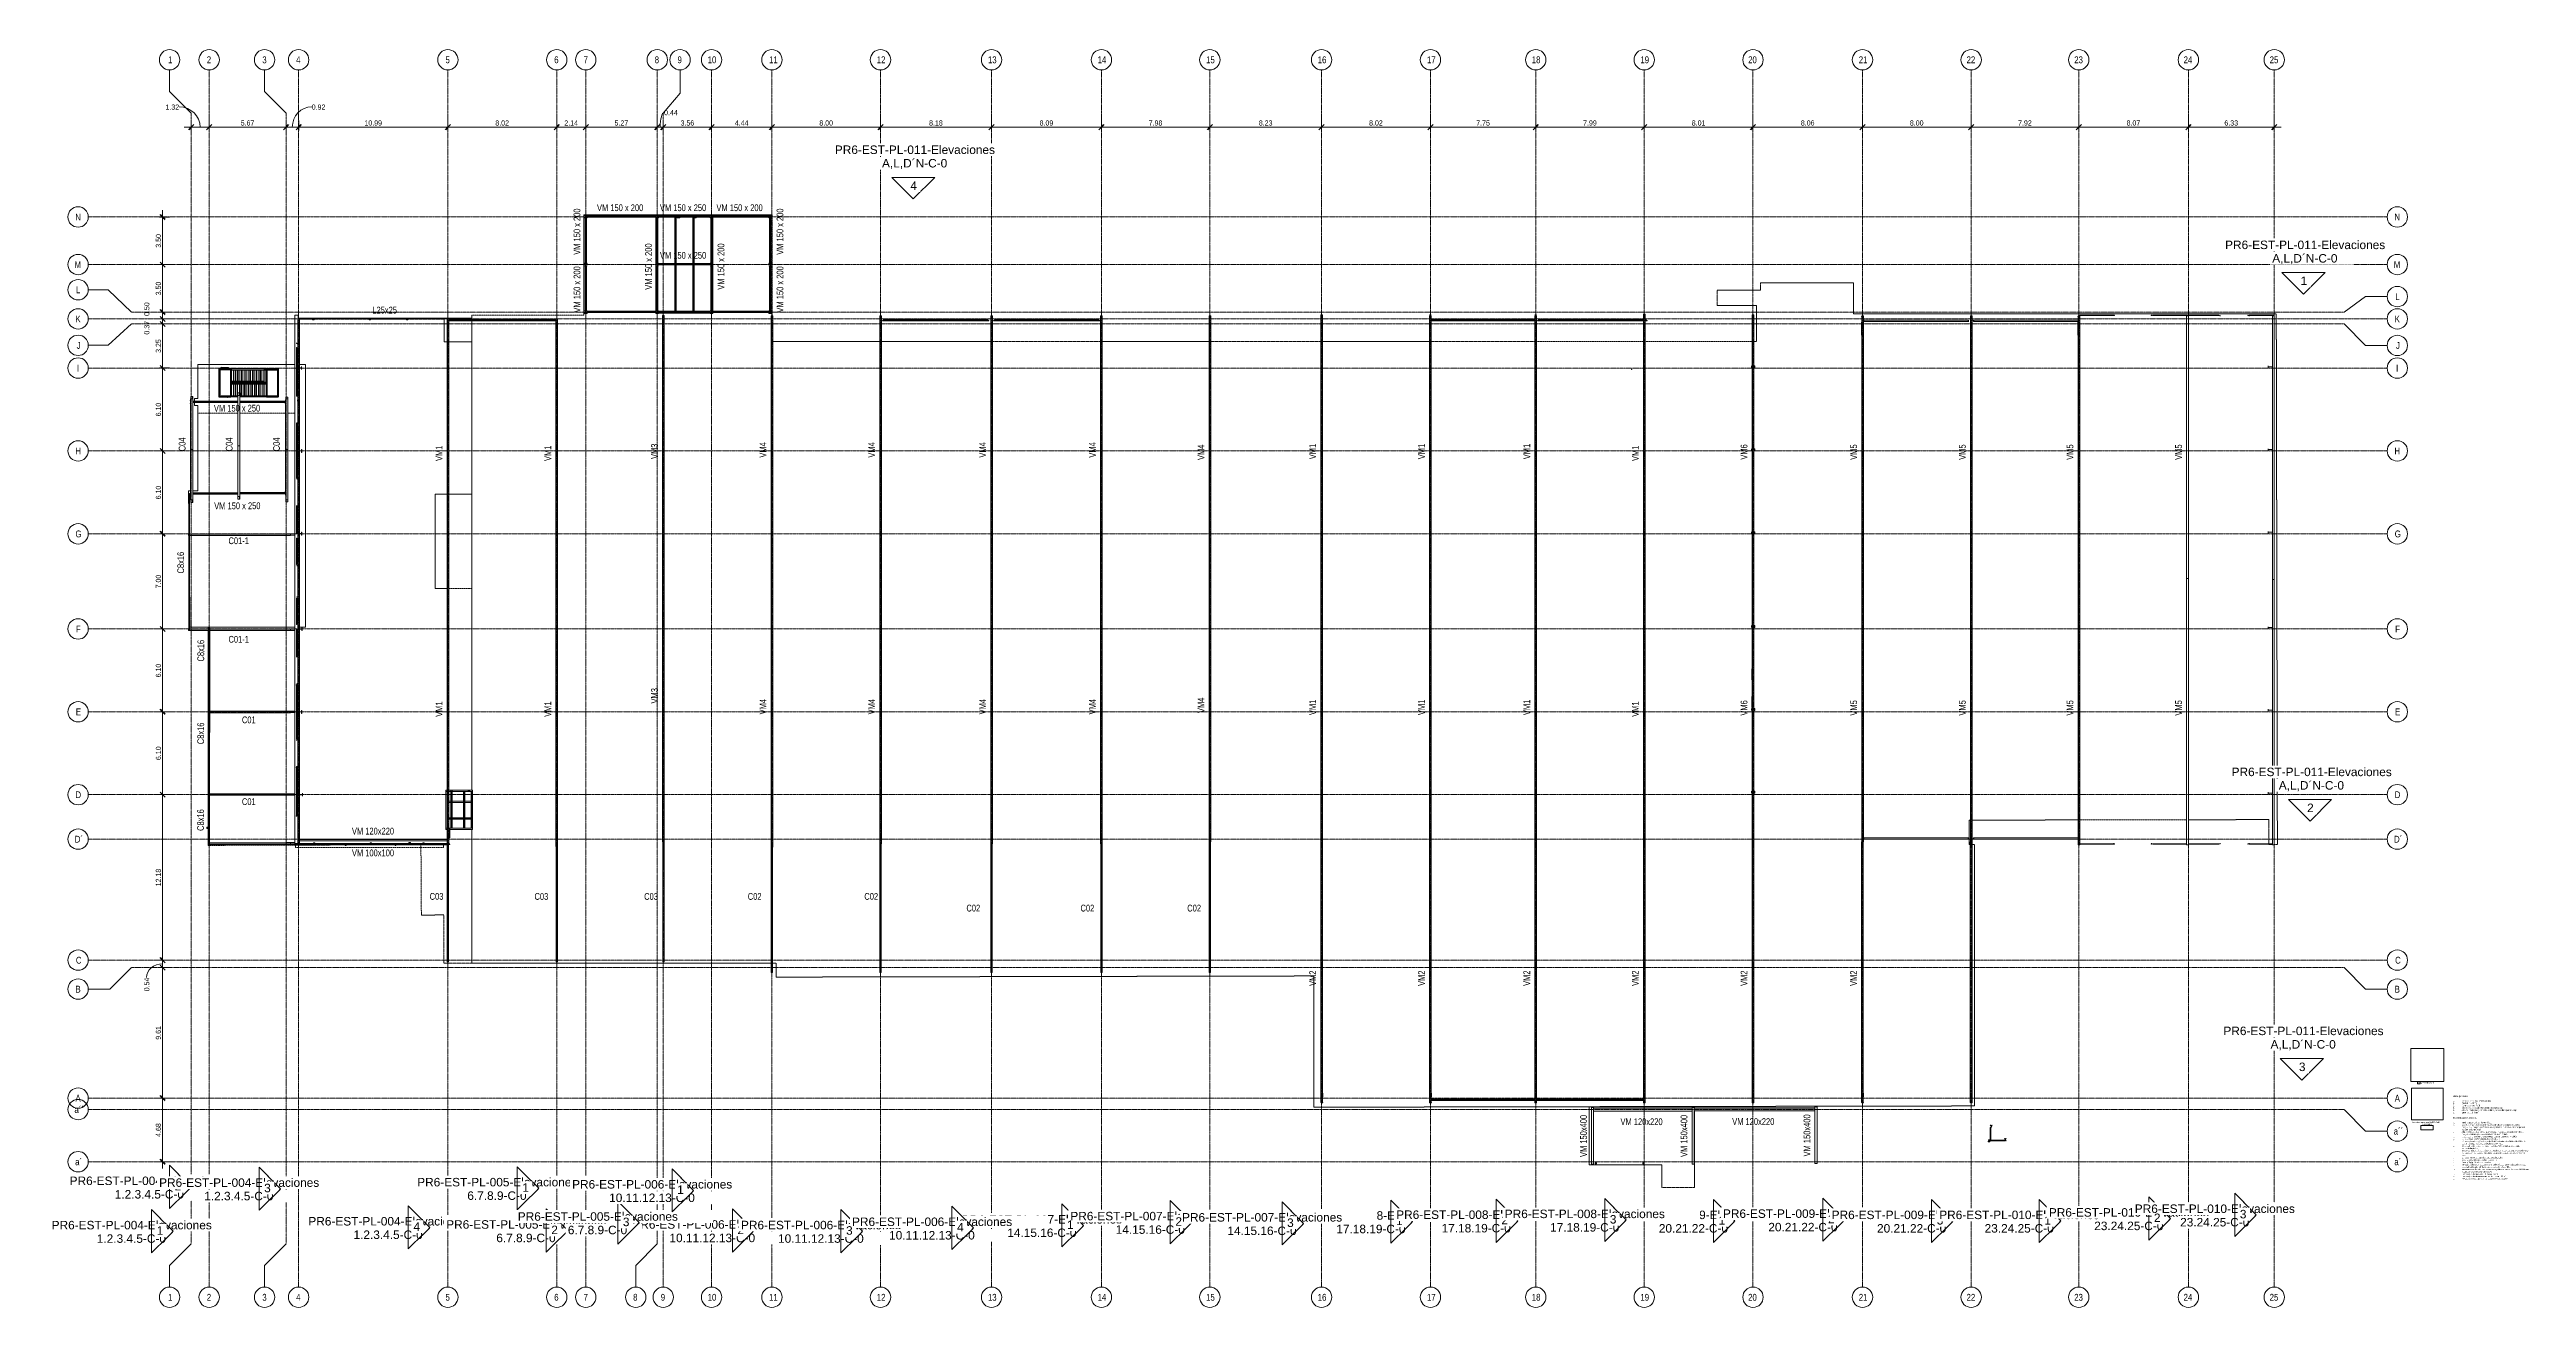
# Model space of a CAD drawing. Header units: centimetres. Extents: x -14291 to 3948, y -1225 to 8033.
import ezdxf

# ---------------------------------------------------------------- set-up
doc = ezdxf.new("R2010")
doc.units = ezdxf.units.CM
for name, pattern in [('_Overhead', [0.47625, 0.3175, -0.15875]), ('Dash', [0.635, 0.3175, -0.3175]), ('Grid Line', [2.2225, 1.27, -0.3175, 0.3175, -0.3175]), ('Hidden', [0.714375, 0.47625, -0.238125])]:
    doc.linetypes.add(name, pattern=pattern)
for name, color, linetype, lineweight in [('A-ANNO-DIMS', 7, 'Continuous', 9), ('A-ANNO-DIMS-250', 7, 'Continuous', 9), ('A-FLOR', 7, 'Continuous', 9), ('A-FLOR-HRAL', 7, 'Continuous', 9), ('A-GENM', 7, 'Continuous', 9), ('G-ANNO-REFR', 7, 'Dash', 18), ('G-ANNO-SYMB', 7, 'Continuous', 9), ('G-ANNO-TEXT', 7, 'Continuous', 9), ('S-BEAM', 7, 'Continuous', 9), ('S-BEAM-IDEN', 7, 'Continuous', 18), ('S-COLS', 7, 'Continuous', 9), ('S-FSTN', 7, 'Continuous', 9), ('S-GRID', 7, 'Continuous', 9), ('S-GRID-IDEN', 7, 'Continuous', 9)]:
    doc.layers.add(name, color=color, linetype=linetype, lineweight=lineweight)
doc.styles.add('Arial', font='arial.ttf', dxfattribs={"height": 62.5})
doc.styles.add('Century Gothic', font='GOTHIC.TTF', dxfattribs={"height": 37.5})
doc.styles.add('Century Gothic_1', font='GOTHIC.TTF', dxfattribs={"width": 0.8, "height": 50})
doc.styles.add('Century Gothic_2', font='GOTHIC.TTF', dxfattribs={"height": 9})
doc.styles.add('Century Gothic_3', font='GOTHIC.TTF', dxfattribs={"height": 10})
doc.styles.add('Century Gothic_B', font='GOTHICB.TTF', dxfattribs={"height": 10})
doc.styles.add('Saira Condensed', font='SairaCondensed-Regular.ttf', dxfattribs={"height": 50})
doc.dimstyles.new('FCA_N_Cotas_E100', dxfattribs={"dimscale": 30.48, "dimtxt": 39.15631, "dimasz": 1.230315, "dimexe": 1.64042, "dimexo": 1.64042, "dimgap": 0.082021, "dimtad": 1, "dimlfac": 0.01, "dimrnd": 0.01, "dimzin": 0, "dimdsep": 46, "dimtxsty": 'Century Gothic', "dimblk1": 'OBLIQUE', "dimblk2": 'OBLIQUE', "dimsah": 1, "dimcen": 0.09, "dimdle": 1.64042, "dimadec": 3, "dimazin": 2, "dimtfac": 1, "dimtdec": 4, "dimtix": 1, "dimtmove": 0, "dimatfit": 3, "dimfxl": 1, "dimtvp": 1, "dimtolj": 1, "dimtzin": 0, "dimarcsym": 2})
doc.dimstyles.new('FCA_N_Cotas_E100_1', dxfattribs={"dimscale": 30.48, "dimtxt": 39.15631, "dimasz": 1.230315, "dimexe": 1.64042, "dimexo": 1.64042, "dimgap": 0.082021, "dimtad": 1, "dimlfac": 0.01, "dimrnd": 0.01, "dimzin": 0, "dimdsep": 46, "dimtxsty": 'Century Gothic', "dimblk1": 'OBLIQUE', "dimblk2": 'OBLIQUE', "dimsah": 1, "dimcen": 0.09, "dimdle": 1.64042, "dimadec": 3, "dimazin": 2, "dimtfac": 1, "dimtdec": 4, "dimtix": 1, "dimtmove": 2, "dimatfit": 3, "dimfxl": 1, "dimtvp": 1, "dimtolj": 1, "dimtzin": 0, "dimarcsym": 2})
doc.dimstyles.new('FCA_N_Cotas_E100_2', dxfattribs={"dimscale": 30.48, "dimtxt": 39.15631, "dimasz": 1.230315, "dimexe": 1.64042, "dimexo": 1.64042, "dimgap": 0.082021, "dimtad": 1, "dimlfac": 0.01, "dimrnd": 0.01, "dimzin": 0, "dimdsep": 46, "dimtxsty": 'Century Gothic', "dimblk1": 'OBLIQUE', "dimblk2": 'OBLIQUE', "dimsah": 1, "dimcen": 0.09, "dimdle": 1.64042, "dimadec": 3, "dimazin": 2, "dimtfac": 1, "dimtdec": 4, "dimtix": 1, "dimtmove": 1, "dimatfit": 3, "dimfxl": 1, "dimtvp": 1, "dimtolj": 1, "dimtzin": 0, "dimarcsym": 2})
picture_1 = doc.add_image_def('image1.jpg', size_in_pixel=(275, 100))
picture_2 = doc.add_image_def('image2.png', size_in_pixel=(160, 160))
picture_3 = doc.add_image_def('image3.jpeg', size_in_pixel=(2000, 2000))
picture_4 = doc.add_image_def('image4.jpg', size_in_pixel=(434, 317))

msp = doc.modelspace()

# ---------------------------------------------------------------- texts
at = {"layer": 'G-ANNO-TEXT', "attachment_point": 1}
for s, insert, char_height, width, style in [('@reverdigitaltwins', (3167.504, 433.164), 9, 128.67084, 'Century Gothic_2'), ('4.', (3408.566, 248.711), 10, 76.96958, 'Century Gothic_3'), ('3.', (3408.566, 265.909), 10, 76.96958, 'Century Gothic_3'), ('5.', (3408.566, 231.513), 10, 76.96958, 'Century Gothic_3'), ('2.', (3408.566, 283.107), 10, 76.96958, 'Century Gothic_3'), ('6.', (3408.566, 214.315), 10, 76.96958, 'Century Gothic_3'), ('Notas generales:', (3408.566, 334.701), 10, 141.49784, 'Century Gothic_B'), ('1.', (3408.566, 300.305), 10, 76.96958, 'Century Gothic_3'), ('Alcance: Todas las geometrias visibles y acccesibles por el equipo.', (3472.066, 231.513), 10, 557.9745, 'Century Gothic_3'), ('Sistema Coordenado: Establecido en el proyecto.', (3472.066, 248.711), 10, 416.47666, 'Century Gothic_3'), ('Cantidad de puntos: 2.529.240.132', (3472.066, 300.305), 10, 287.40497, 'Century Gothic_3'), ('Color de puntos: RGB', (3472.066, 265.909), 10, 178.37547, 'Century Gothic_3'), ('Precisión: +-3mm', (3472.066, 283.107), 10, 141.097, 'Century Gothic_3'), ('Error residual: 3mm', (3472.066, 214.315), 10, 156.72991, 'Century Gothic_3'), ('https://aec.cintoo.com/182D3B1D0B', (3107.499, 141.669), 9, 262.55266, 'Century Gothic_2'), ('2B05392B18', (3180.921, 127.117), 9, 84.17719, 'Century Gothic_2'), ('f.', (3408.566, 3.102), 10, 76.96958, 'Century Gothic_3'), ('d.', (3408.566, 37.498), 10, 76.96958, 'Century Gothic_3'), ('a.', (3408.566, 140.686), 10, 76.96958, 'Century Gothic_3'), ('c.', (3408.566, 71.894), 10, 76.96958, 'Century Gothic_3'), ('e.', (3408.566, 20.3), 10, 76.96958, 'Century Gothic_3'), ('b.', (3408.566, 123.488), 10, 76.96958, 'Century Gothic_3'), ('Especificaciones técnicas:', (3408.566, 175.082), 10, 222.86912, 'Century Gothic_B'), ('Adquisición de datos: menor a 2mm para un escaneo a cúpula completa e ', (3472.066, 71.894), 10, 640.14747, 'Century Gothic_3'), ('Clase laser: 1 (conforme a CEI 60825-1:2014). 1550nm (invisible)', (3472.066, 37.498), 10, 525.907, 'Century Gothic_3'), ('Campo visual: 360° (horizontal)/300°(vertical)', (3472.066, 20.3), 10, 376.79312, 'Century Gothic_3'), ('Cámara: Sistema de 3 camaras de 36 MP, captura datos brutos de 432 MPx ', (3472.066, 3.102), 10, 637.74241, 'Century Gothic_3'), ('registro en tiempo real.', (3472.066, 89.092), 10, 192.405, 'Century Gothic_3'), ('integrado de imagenes esféricas HDR y sistema inercial visual (VIS) para el ', (3472.066, 106.29), 10, 624.11372, 'Century Gothic_3'), ('imagen esferica HDR a una resolución de 6mm @10m.', (3472.066, 54.696), 10, 454.15597, 'Century Gothic_3'), ('Modelo: Escaner laser 3D RTC360.', (3472.066, 140.686), 10, 280.59062, 'Century Gothic_3'), ('Descripción general: Escaner láser 3D de alta veloocidad con sistema ', (3472.066, 123.488), 10, 590.84369, 'Century Gothic_3'), ('j.', (3408.566, -134.481), 10, 76.96958, 'Century Gothic_3'), ('g.', (3408.566, -31.293), 10, 76.96958, 'Century Gothic_3'), ('i.', (3408.566, -117.283), 10, 76.96958, 'Century Gothic_3'), ('k.', (3408.566, -151.679), 10, 76.96958, 'Century Gothic_3'), ('l.', (3408.566, -168.877), 10, 76.96958, 'Century Gothic_3'), ('h.', (3408.566, -65.689), 10, 76.96958, 'Century Gothic_3'), ('Velocidad: 1min. para una imagen esferica HDR completa en cualquier ', (3472.066, -31.293), 10, 606.47659, 'Century Gothic_3'), ('de la posición del escáner en relación al anterior estacionamiento en tiempo ', (3472.066, -82.887), 10, 652.17278, 'Century Gothic_3'), ('condición luminíca.', (3472.066, -48.491), 10, 164.74678, 'Century Gothic_3'), ('Sensores: Sistema inercia visual, mejorado con video para seguir el movimiento ', (3472.066, -65.689), 10, 667.40484, 'Century Gothic_3'), ('Carcasa: Marco de aluminio y cubiertas laterales.', (3472.066, -117.283), 10, 416.47666, 'Century Gothic_3'), ('para una imagen esférica calibrada de 360° x 300°', (3472.066, -14.095), 10, 426.89859, 'Century Gothic_3'), ('real. ', (3472.066, -100.085), 10, 40.88606, 'Century Gothic_3'), ('Dimensiones: 120mm x 240mm x 230mm ', (3472.066, -134.481), 10, 339.9155, 'Century Gothic_3'), ('Peso: 5.35Kg. Nominal sin baterias.', (3472.066, -151.679), 10, 284.59906, 'Century Gothic_3'), ('Montaje: ápido en un soporte de 5/8" sobre tripode ligero / adaptador de base ', (3472.066, -168.877), 10, 667.40484, 'Century Gothic_3'), ('o.', (3408.566, -254.866), 10, 76.96958, 'Century Gothic_3'), ('p.', (3408.566, -272.064), 10, 76.96958, 'Century Gothic_3'), ('m.', (3408.566, -203.273), 10, 76.96958, 'Century Gothic_3'), ('n.', (3408.566, -237.668), 10, 76.96958, 'Century Gothic_3'), ('Temperatura de operación -5° hasta +40° C', (3472.066, -237.668), 10, 365.16866, 'Century Gothic_3'), ('Temperatura de almacenamiento: -40° hasta +70° C', (3472.066, -254.866), 10, 438.12222, 'Century Gothic_3'), ('opcional / adaptador de base para prospección disponible.', (3472.066, -186.075), 10, 507.06734, 'Century Gothic_3'), ('adaptador externo Leica GEV282AC', (3472.066, -220.47), 10, 305.44294, 'Century Gothic_3'), ('Bateria interna: 2x baterias internas recargables de ion de litio Leica GB361. con ', (3472.066, -203.273), 10, 667.40484, 'Century Gothic_3'), ('Protección frente a polvo y humedad IP54 (CEI 60259)', (3472.066, -272.064), 10, 452.95344, 'Century Gothic_3')]:
    msp.add_mtext(s, dxfattribs=dict(at, insert=insert, char_height=char_height, width=width, style=style))
at = {"layer": 'S-BEAM-IDEN', "lineweight": 9, "char_height": 50, "attachment_point": 1, "style": 'Century Gothic_1'}
for s, insert, width, rotation in [('VM 150 x 200', (-10431.801, 6522.074), 434.51462, 90), ('VM 150 x 200', (-8936.942, 6522.074), 434.51462, 90), ('VM 150 x 200', (-9904.865, 6264.956), 434.51462, 90), ('VM 150 x 200', (-9371.58, 6264.956), 434.51462, 90), ('VM 150 x 200', (-10431.801, 6097.087), 434.51462, 90), ('VM 150 x 200', (-8936.942, 6097.087), 434.51462, 90), ('VM 150 x 250', (-13080.127, 5417.285), 434.51462, 0.155767), ('C04', (-13339.021, 5076.01), 133.08012, 90), ('C04', (-12992.665, 5076.01), 133.08012, 90), ('C04', (-12644.506, 5076.01), 133.08012, 90), ('VM1', (-11447.131, 5004.164), 150.71725, 90), ('VM1', (-10646.616, 5004.164), 150.71725, 90), ('VM3', (-9860.7, 5019.053), 150.71725, 90), ('VM4', (-9062.211, 5028.875), 150.71725, 90), ('VM4', (-8262.299, 5028.875), 150.71725, 90), ('VM4', (-7444.766, 5028.875), 150.71725, 90), ('VM4', (-6635.696, 5028.875), 150.71725, 90), ('VM4', (-5836.193, 5011.537), 150.71725, 90), ('VM1', (-5014.658, 5017.505), 150.71725, 90), ('VM1', (-4212.898, 5017.505), 150.71725, 90), ('VM1', (-3437.663, 5017.505), 150.71725, 90), ('VM1', (-2638.573, 5004.164), 150.71725, 90), ('VM6', (-1838.012, 5014.024), 150.71725, 90), ('VM5', (-1030.644, 5012.862), 150.71725, 90), ('VM5', (-230.247, 5012.862), 150.71725, 90), ('VM5', (561.978, 5012.862), 150.71725, 90), ('VM5', (1361.571, 5012.862), 150.71725, 90), ('VM 150 x 250', (-13078.175, 4699.068), 434.51462, 0.155767), ('C8x16', (-13349.862, 4176.536), 205.232, 90), ('C8x16', (-13202.114, 3528.509), 205.232, 89.7953698), ('VM3', (-9860.7, 3219.465), 150.71725, 90), ('VM1', (-11447.131, 3121.655), 150.71725, 90), ('VM1', (-10646.616, 3121.655), 150.71725, 90), ('VM4', (-9062.211, 3139.092), 150.71725, 90), ('VM4', (-8262.299, 3139.092), 150.71725, 90), ('VM4', (-7444.766, 3139.092), 150.71725, 90), ('VM4', (-6635.696, 3139.092), 150.71725, 90), ('VM4', (-5836.193, 3149.429), 150.71725, 90), ('VM1', (-5014.658, 3134.308), 150.71725, 90), ('VM1', (-4212.898, 3134.308), 150.71725, 90), ('VM1', (-3437.663, 3134.308), 150.71725, 90), ('VM1', (-2638.573, 3121.655), 150.71725, 90), ('VM6', (-1838.012, 3130.174), 150.71725, 90), ('VM5', (-1030.644, 3130.301), 150.71725, 90), ('VM5', (-230.247, 3130.301), 150.71725, 90), ('VM5', (561.978, 3130.301), 150.71725, 90), ('VM5', (1361.571, 3130.301), 150.71725, 90), ('C8x16', (-13202.947, 2920.246), 205.232, 89.6380565), ('C8x16', (-13203.668, 2281.703), 205.232, 90), ('VM2', (-5014.658, 1140.858), 150.71725, 90), ('VM2', (-4212.898, 1140.858), 150.71725, 90), ('VM2', (-3437.663, 1140.858), 150.71725, 90), ('VM2', (-2638.573, 1140.858), 150.71725, 90), ('VM2', (-1838.012, 1140.858), 150.71725, 90), ('VM2', (-1031.743, 1140.858), 150.71725, 90), ('VM 150x400', (-1374.688, -114.297), 396.03362, 90), ('VM 150x400', (-3020.005, -118.297), 396.03362, 90), ('VM 150x400', (-2280.146, -118.297), 396.03362, 90)]:
    msp.add_mtext(s, dxfattribs=dict(at, insert=insert, width=width, rotation=rotation))
for s, insert, width in [('VM 150 x 200', (-10259.263, 6893.503), 434.51462), ('VM 150 x 250', (-9795.812, 6893.503), 434.51462), ('VM 150 x 200', (-9379.701, 6893.503), 434.51462), ('VM 150 x 250', (-9795.812, 6543.164), 434.51462), ('L25x25', (-11913.551, 6139.945), 219.66237), ('C01-1', (-12972.774, 4442.533), 194.00837), ('C01-1', (-12972.774, 3717.138), 194.00837), ('C01', (-12873.927, 3124.207), 133.08012), ('C01', (-12873.927, 2522.341), 133.08012), ('VM 120x220', (-12063.8, 2305.346), 396.03362), ('VM 100x100', (-12063.8, 2145.278), 396.03362), ('C03', (-11491.441, 1824.773), 133.08012), ('C03', (-10719.495, 1824.773), 133.08012), ('C03', (-9912.153, 1824.773), 133.08012), ('C02', (-9149.008, 1824.773), 133.08012), ('C02', (-8290.735, 1824.773), 133.08012), ('C02', (-7539.104, 1738.773), 133.08012), ('C02', (-6698.766, 1738.773), 133.08012), ('C02', (-5912.917, 1738.773), 133.08012), ('VM 120x220', (-2722.675, 166.762), 396.03362), ('VM 120x220', (-1899.946, 167.762), 396.03362)]:
    msp.add_mtext(s, dxfattribs=dict(at, insert=insert, width=width))
at = {"layer": 'S-GRID-IDEN', "color": 253, "true_color": 0xaaaaaa, "char_height": 50, "attachment_point": 1, "style": 'Saira Condensed'}
for s, insert, width in [('1', (-13417.156, 7982.204), 24.05062), ('2', (-13132.605, 7982.204), 40.08437), ('3', (-12723.62, 7982.204), 38.08016), ('4', (-12474.705, 7982.204), 42.08859), ('5', (-11374.795, 7982.204), 40.08437), ('6', (-10574.115, 7982.204), 42.08859), ('7', (-10358.051, 7982.204), 36.07594), ('8', (-9834.365, 7982.204), 44.09281), ('9', (-9666.18, 7982.204), 42.08859), ('10', (-9444.4, 7982.204), 68.14344), ('11', (-8992.086, 7982.204), 48.10125), ('12', (-8198.892, 7982.204), 64.135), ('13', (-7380.602, 7982.204), 62.13078), ('14', (-6573.157, 7982.204), 66.13922), ('15', (-5773.839, 7982.204), 64.135), ('16', (-4952.09, 7982.204), 66.13922), ('17', (-4147.647, 7982.204), 60.12656), ('18', (-3375.787, 7982.204), 68.14344), ('19', (-2575.947, 7982.204), 66.13922), ('20', (-1782.636, 7982.204), 84.17719), ('21', (-968.117, 7982.204), 64.135), ('22', (-174.346, 7982.204), 80.16875), ('23', (618.63, 7982.204), 78.16453), ('24', (1424.12, 7982.204), 82.17297), ('25', (2057.545, 7982.204), 80.16875), ('N', (-14101.203, 6824.793), 48.10125), ('N', (2976.743, 6824.793), 48.10125), ('M', (-14106.203, 6474.793), 60.12656), ('M', (2971.743, 6474.793), 60.12656), ('L', (-14095.453, 6289.048), 34.07172), ('L', (2982.493, 6238.751), 34.07172), ('K', (-14099.578, 6074.793), 44.09281), ('K', (2978.368, 6074.793), 44.09281), ('J', (-14090.578, 5880.186), 22.04641), ('J', (2987.368, 5879.137), 22.04641), ('I', (-14089.703, 5712.887), 20.04219), ('I', (2988.243, 5712.887), 20.04219), ('H', (-14101.203, 5102.887), 48.10125), ('H', (2976.743, 5102.887), 48.10125), ('G', (-14099.578, 4492.607), 44.09281), ('G', (2978.368, 4492.607), 44.09281), ('F', (-14096.328, 3792.607), 36.07594), ('F', (2981.618, 3792.607), 36.07594), ('E', (-14097.078, 3183.011), 38.08016), ('E', (2980.868, 3183.011), 38.08016), ('D', (-14099.578, 2573.011), 44.09281), ('D', (2978.368, 2573.011), 44.09281), ('D´', (-14104.578, 2245.724), 56.11812), ('D´', (2973.368, 2245.724), 56.11812), ('C', (-14096.328, 1355.121), 36.07594), ('C', (2981.618, 1355.121), 36.07594), ('B', (-14099.578, 1141.916), 44.09281), ('B', (2978.368, 1141.916), 44.09281), ('a´´', (-14107.078, 255.456), 62.13078), ('A', (-14099.578, 339.684), 44.09281), ('A', (2978.368, 339.684), 44.09281), ('a´´', (2970.868, 96.706), 62.13078), ('a´', (-14102.078, -128.347), 50.10547), ('a´', (2975.868, -128.347), 50.10547), ('1', (-13417.156, -1125.681), 24.05062), ('2', (-13132.605, -1125.681), 40.08437), ('3', (-12723.62, -1125.681), 38.08016), ('4', (-12474.705, -1125.681), 42.08859), ('5', (-11374.795, -1125.681), 40.08437), ('6', (-10574.115, -1125.681), 42.08859), ('7', (-10358.051, -1125.681), 36.07594), ('8', (-9993.115, -1125.681), 44.09281), ('9', (-9789.711, -1125.681), 42.08859), ('10', (-9444.4, -1125.681), 68.14344), ('11', (-8992.086, -1125.681), 48.10125), ('12', (-8198.892, -1125.681), 64.135), ('13', (-7380.602, -1125.681), 62.13078), ('14', (-6573.157, -1125.681), 66.13922), ('15', (-5773.839, -1125.681), 64.135), ('16', (-4952.09, -1125.681), 66.13922), ('17', (-4147.647, -1125.681), 60.12656), ('18', (-3375.787, -1125.681), 68.14344), ('19', (-2575.947, -1125.681), 66.13922), ('20', (-1782.636, -1125.681), 84.17719), ('21', (-968.117, -1125.681), 64.135), ('22', (-174.346, -1125.681), 80.16875), ('23', (618.63, -1125.681), 78.16453), ('24', (1424.12, -1125.681), 82.17297), ('25', (2057.545, -1125.681), 80.16875)]:
    msp.add_mtext(s, dxfattribs=dict(at, insert=insert, width=width))

# ---------------------------------------------------------------- blocks, each defined once
blk = doc.blocks.new('ORIGEN - ORIGEN-1144872-N01 - Planta Envigados')
at = {"layer": 'A-GENM', "color": 8, "true_color": 0x808080}
for p, q in [((-7, 5), (-15, -4)), ((-3, 9), (-14, 9)), ((-14, 9), (-14, 7)), ((-14, 7), (-6, 7)), ((-12, -3), (-3, 7)), ((-6, 7), (-7, 5)), ((-3, 7), (-3, 9)), ((3, 116), (0, 116)), ((0, 116), (6, 108)), ((5, 100), (0, 100)), ((0, 5), (0, 100)), ((0, 5), (0, 0)), ((5, 5), (0, 5)), ((0, 0), (5, 0)), ((6, 112), (3, 116)), ((5, 5), (5, 100)), ((5, 0), (5, 5)), ((100, 5), (5, 5)), ((100, 0), (5, 0)), ((7, 109), (6, 112)), ((6, 108), (6, 101)), ((6, 101), (8, 101)), ((9, 112), (7, 109)), ((8, 108), (14, 116)), ((8, 101), (8, 108)), ((12, 116), (9, 112)), ((14, 116), (12, 116)), ((100, 0), (100, 5)), ((108, 10), (103, 2)), ((103, 2), (105, 2)), ((106, 17), (104, 17)), ((104, 17), (108, 10)), ((105, 2), (109, 7)), ((109, 13), (106, 17)), ((111, 13), (109, 12)), ((109, 12), (109, 13)), ((109, 7), (110, 9)), ((110, 9), (110, 8)), ((110, 8), (114, 2)), ((111, 10), (116, 17)), ((113, 17), (111, 13)), ((117, 2), (111, 10)), ((116, 17), (113, 17)), ((114, 2), (117, 2)), ((-15, -4), (-15, -6)), ((-15, -6), (-3, -6)), ((-13, -4), (-12, -3)), ((-3, -4), (-13, -4)), ((-3, -6), (-3, -4))]:
    blk.add_line(p, q, dxfattribs=at)
blk = doc.blocks.new('HSS Rectangular-Column - 100 x 100 mm-1472442-N01 - Planta Envigados')
at = {"layer": 'S-COLS'}
for p, q in [((-5, -3.095), (-5, 3.095)), ((-4.6, 3.6475), (-4.6, -3.6475)), ((3.6475, 4.6), (-3.6475, 4.6)), ((-3.095, 5), (3.095, 5)), ((4.6, -3.6475), (4.6, 3.6475)), ((5, 3.095), (5, -3.095)), ((-3.6475, -4.6), (3.6475, -4.6)), ((3.095, -5), (-3.095, -5))]:
    blk.add_line(p, q, dxfattribs=at)
for centre, radius, start, end in [((-3.095, 3.095), 1.905, 90, 180), ((-3.095, 3.095), 1.905, 90, 180), ((-3.6475, 3.6475), 0.9525, 90, 180), ((-3.6475, 3.6475), 0.9525, 90, 180), ((3.095, 3.095), 1.905, 360, 90), ((3.6475, 3.6475), 0.9525, 360, 90), ((-3.095, -3.095), 1.905, 180, 270), ((-3.095, -3.095), 1.905, 180, 270), ((-3.6475, -3.6475), 0.9525, 180, 270), ((-3.6475, -3.6475), 0.9525, 180, 270), ((3.095, -3.095), 1.905, 270, 360), ((3.095, -3.095), 1.905, 270, 360), ((3.6475, -3.6475), 0.9525, 270, 0), ((3.6475, -3.6475), 0.9525, 270, 0)]:
    blk.add_arc(centre, radius, start, end, dxfattribs=at)
blk = doc.blocks.new('HSS Rectangular-Column - 100 x 100 mm-V1-N01 - Planta Envigados')
at = {"layer": 'S-COLS'}
for p, q in [((-5, -3.095), (-5, 3.095)), ((-4.6, 3.6475), (-4.6, -3.6475)), ((3.6475, 4.6), (-3.6475, 4.6)), ((-3.095, 5), (3.095, 5)), ((4.6, -3.6475), (4.6, 3.6475)), ((5, 3.095), (5, -3.095)), ((-3.6475, -4.6), (3.6475, -4.6)), ((3.095, -5), (-3.095, -5))]:
    blk.add_line(p, q, dxfattribs=at)
for centre, radius, start, end in [((-3.095, 3.095), 1.905, 90, 180), ((-3.095, 3.095), 1.905, 90, 180), ((-3.6475, 3.6475), 0.9525, 90, 180), ((-3.6475, 3.6475), 0.9525, 90, 180), ((3.095, 3.095), 1.905, 360, 90), ((3.095, 3.095), 1.905, 360, 90), ((3.6475, 3.6475), 0.9525, 360, 90), ((3.6475, 3.6475), 0.9525, 360, 90), ((-3.095, -3.095), 1.905, 180, 270), ((-3.095, -3.095), 1.905, 180, 270), ((-3.6475, -3.6475), 0.9525, 180, 270), ((-3.6475, -3.6475), 0.9525, 180, 270), ((3.095, -3.095), 1.905, 270, 360), ((3.095, -3.095), 1.905, 270, 360), ((3.6475, -3.6475), 0.9525, 270, 0), ((3.6475, -3.6475), 0.9525, 270, 0)]:
    blk.add_arc(centre, radius, start, end, dxfattribs=at)
blk = doc.blocks.new('HSS Rectangular-Column - 100 x 100 mm-V2-N01 - Planta Envigados')
at = {"layer": 'S-COLS'}
for p, q in [((-5, -3.095), (-5, 3.095)), ((-4.6, 3.6475), (-4.6, -3.6475)), ((3.6475, 4.6), (-3.6475, 4.6)), ((-3.095, 5), (3.095, 5)), ((4.6, -3.6475), (4.6, 3.6475)), ((5, 3.095), (5, -3.095)), ((-3.6475, -4.6), (3.6475, -4.6)), ((3.095, -5), (-3.095, -5))]:
    blk.add_line(p, q, dxfattribs=at)
for centre, radius, start, end in [((-3.095, 3.095), 1.905, 90, 180), ((-3.095, 3.095), 1.905, 90, 180), ((-3.6475, 3.6475), 0.9525, 90, 180), ((-3.6475, 3.6475), 0.9525, 90, 180), ((3.095, 3.095), 1.905, 30, 90), ((3.095, 3.095), 1.905, 360, 90), ((3.6475, 3.6475), 0.9525, 30, 90), ((3.6475, 3.6475), 0.9525, 360, 90), ((-3.095, -3.095), 1.905, 180, 252.23765058), ((-3.095, -3.095), 1.905, 180, 270), ((-3.6475, -3.6475), 0.9525, 180, 269.27845076), ((-3.6475, -3.6475), 0.9525, 180, 270), ((3.095, -3.095), 1.905, 270, 360), ((3.6475, -3.6475), 0.9525, 270, 0)]:
    blk.add_arc(centre, radius, start, end, dxfattribs=at)
blk = doc.blocks.new('HSS Rectangular-Column - 100 x 100 mm-V3-N01 - Planta Envigados')
at = {"layer": 'S-COLS'}
for p, q in [((-5, 4), (-5, -4)), ((-5, -3), (-5, 3)), ((-2, 5), (-4, 5)), ((-3, 5), (-2, 5)), ((5, -4), (5, 4)), ((5, 3), (5, -3)), ((-4, -5), (-2, -5)), ((-2, -5), (-3, -5))]:
    blk.add_line(p, q, dxfattribs=at)
for centre, radius, start, end in [((-3, 3), 1.9, 90, 180), ((-4, 4), 0.952, 90, 180), ((-3, 3), 1.9, 90, 133.8914), ((-4, 4), 0.952, 90, 120), ((3, 3), 1.91, 360, 50.7515), ((4, 4), 0.953, 360, 30), ((-3, -3), 1.91, 180, 270), ((-4, -4), 0.953, 180, 270), ((3, -3), 1.9, 307.8514, 360), ((4, -4), 0.953, 330, 0)]:
    blk.add_arc(centre, radius, start, end, dxfattribs=at)
blk = doc.blocks.new('HSS Rectangular-Column - 100 x 100 mm-V4-N01 - Planta Envigados')
at = {"layer": 'S-COLS'}
for p, q in [((-5, -3.095), (-5, 3.095)), ((-4.6, 3.6475), (-4.6, -3.6475)), ((3.6475, 4.6), (-3.6475, 4.6)), ((-3.095, 5), (3.095, 5)), ((4.6, -3.6475), (4.6, 3.6475)), ((5, 3.095), (5, -3.095)), ((-3.6475, -4.6), (3.6475, -4.6)), ((3.095, -5), (-3.095, -5))]:
    blk.add_line(p, q, dxfattribs=at)
for centre, radius, start, end in [((-3.095, 3.095), 1.905, 90, 180), ((-3.095, 3.095), 1.905, 90, 180), ((-3.6475, 3.6475), 0.9525, 90, 180), ((-3.6475, 3.6475), 0.9525, 90, 180), ((3.095, 3.095), 1.905, 60, 90), ((3.095, 3.095), 1.905, 360, 90), ((3.6475, 3.6475), 0.9525, 64.37510322, 90), ((3.6475, 3.6475), 0.9525, 360, 90), ((-3.095, -3.095), 1.905, 180, 270), ((-3.095, -3.095), 1.905, 180, 270), ((-3.6475, -3.6475), 0.9525, 180, 270), ((-3.6475, -3.6475), 0.9525, 180, 270), ((3.095, -3.095), 1.905, 270, 360), ((3.095, -3.095), 1.905, 270, 299.84386178), ((3.6475, -3.6475), 0.9525, 270, 0), ((3.6475, -3.6475), 0.9525, 270, 294.90477444)]:
    blk.add_arc(centre, radius, start, end, dxfattribs=at)
blk = doc.blocks.new('HSS Square - HSS 100mm-1470377-N01 - Planta Envigados')
at = {"layer": 'S-BEAM'}
for p, q in [((143, 5), (-141, 5)), ((-141, 5), (-141, 4)), ((143, 4), (143, 5)), ((-141, -3), (-141, -2)), ((-141, -3), (-141, -5)), ((-141, -5), (143, -5)), ((143, -2), (143, -3)), ((143, -5), (143, -3))]:
    blk.add_line(p, q, dxfattribs=at)
at = {"layer": 'S-BEAM', "linetype": 'Hidden'}
blk.add_line((143, -4), (-141, -4), dxfattribs=at)
blk = doc.blocks.new('HSS Square - HSS 100mm-1469835-N01 - Planta Envigados')
at = {"layer": 'S-BEAM'}
for p, q in [((147, 5), (-147, 5)), ((-147, 5), (-147, 4)), ((147, 4), (147, 5)), ((-147, -3), (-147, -2)), ((-147, -3), (-147, -5)), ((-147, -5), (147, -5)), ((147, -2), (147, -3)), ((147, -5), (147, -3))]:
    blk.add_line(p, q, dxfattribs=at)
at = {"layer": 'S-BEAM', "linetype": 'Hidden'}
blk.add_line((147, -4), (-147, -4), dxfattribs=at)
blk = doc.blocks.new('HSS Square - HSS 100mm-1469840-N01 - Planta Envigados')
at = {"layer": 'S-BEAM'}
for p, q in [((146, 5), (-146, 5)), ((-146, 5), (-146, 4)), ((146, 4), (146, 5)), ((-146, -3), (-146, -2)), ((-146, -3), (-146, -5)), ((-146, -5), (146, -5)), ((146, -2), (146, -3)), ((146, -5), (146, -3))]:
    blk.add_line(p, q, dxfattribs=at)
at = {"layer": 'S-BEAM', "linetype": 'Hidden'}
blk.add_line((146, -4), (-146, -4), dxfattribs=at)
blk = doc.blocks.new('HSS Square - HSS 100mm-1469844-N01 - Planta Envigados')
at = {"layer": 'S-BEAM'}
for p, q in [((146, 5), (-147, 5)), ((-147, 5), (-147, 4)), ((-147, -3), (-147, -2)), ((-147, -3), (-147, -5)), ((-147, -5), (147, -5)), ((147, -2), (147, -3)), ((147, -5), (147, -3))]:
    blk.add_line(p, q, dxfattribs=at)
at = {"layer": 'S-BEAM', "linetype": 'Hidden'}
blk.add_line((147, -4), (-147, -4), dxfattribs=at)
blk = doc.blocks.new('HSS Square - HSS 100mm-1469849-N01 - Planta Envigados')
at = {"layer": 'S-BEAM'}
for p, q in [((173, 5), (-173, 5)), ((-173, 5), (-173, 4)), ((-173, -3), (-173, -2)), ((-173, -3), (-173, -5)), ((-173, -5), (173, -5)), ((173, -2), (173, -3)), ((173, -5), (173, -3))]:
    blk.add_line(p, q, dxfattribs=at)
at = {"layer": 'S-BEAM', "linetype": 'Hidden'}
for p, q in [((59, -4), (-173, -4)), ((173, -4), (66, -4))]:
    blk.add_line(p, q, dxfattribs=at)
blk = doc.blocks.new('M_L Equal Angles - 25 x 25 mm-1471655-N01 - Planta Envigados')
at = {"layer": 'S-BEAM', "linetype": 'Hidden'}
for p, q in [((-175, 1), (-173, 1)), ((173, 1), (175, 1))]:
    blk.add_line(p, q, dxfattribs=at)
at = {"layer": 'S-BEAM'}
for p, q in [((-175, 1), (-173, 1)), ((-175, 0), (-175, 1)), ((-175, 1), (-175, 1)), ((-175, 1), (-175, 1)), ((-175, 1), (-173, 1)), ((-175, 0), (-175, 0)), ((173, 1), (175, 1)), ((173, 1), (175, 1)), ((175, 1), (175, 1)), ((175, 1), (175, 1)), ((175, 1), (175, 0)), ((175, 0), (175, -1)), ((-175, -1), (-173, -1)), ((173, -1), (175, -1)), ((175, -1), (175, -1))]:
    blk.add_line(p, q, dxfattribs=at)
blk = doc.blocks.new('M_L Equal Angles - 25 x 25 mm-1471865-N01 - Planta Envigados')
at = {"layer": 'S-BEAM', "linetype": 'Hidden'}
for p, q in [((-148, 1), (-147, 1)), ((147, 1), (148, 1))]:
    blk.add_line(p, q, dxfattribs=at)
at = {"layer": 'S-BEAM'}
for p, q in [((-148, 1), (-147, 1)), ((-148, 1), (-148, 1)), ((-148, 1), (-148, 1)), ((-148, 1), (-148, 1)), ((-148, 1), (-147, 1)), ((147, 1), (148, 1)), ((147, 1), (148, 1)), ((148, 1), (148, 1)), ((148, 1), (148, 1)), ((148, 1), (148, 1)), ((147, -1), (148, -1))]:
    blk.add_line(p, q, dxfattribs=at)
blk = doc.blocks.new('M_L Equal Angles - 25 x 25 mm-1471952-N01 - Planta Envigados')
at = {"layer": 'S-BEAM', "linetype": 'Hidden'}
for p, q in [((-145, 1), (-143, 1)), ((63, 1), (150, 1))]:
    blk.add_line(p, q, dxfattribs=at)
at = {"layer": 'S-BEAM'}
for p, q in [((-145, 1), (-143, 1)), ((-145, 1), (-145, 1)), ((-145, 1), (-145, 1)), ((-145, 1), (-145, 1)), ((-145, 1), (-143, 1)), ((13, 1), (150, 1)), ((63, 1), (150, 1)), ((150, 1), (150, 1)), ((150, 1), (150, 1)), ((150, 1), (150, 0)), ((150, 0), (150, -1)), ((-145, -1), (-143, -1))]:
    blk.add_line(p, q, dxfattribs=at)
blk = doc.blocks.new('M_L Equal Angles - 25 x 25 mm-1471896-N01 - Planta Envigados')
at = {"layer": 'S-BEAM', "linetype": 'Hidden'}
for p, q in [((-148, 1), (45, 1)), ((147, 1), (148, 1))]:
    blk.add_line(p, q, dxfattribs=at)
at = {"layer": 'S-BEAM'}
for p, q in [((-148, 1), (45, 1)), ((-148, 0), (-148, 1)), ((-148, 1), (-148, 1)), ((-148, 1), (-148, 1)), ((-148, 1), (148, 1)), ((-148, -1), (-148, 0)), ((147, 1), (148, 1)), ((148, 1), (148, 1)), ((148, 1), (148, 1)), ((148, 1), (148, 0)), ((148, 0), (148, -1)), ((-148, -1), (-147, -1)), ((-148, -1), (-148, -1)), ((147, -1), (148, -1))]:
    blk.add_line(p, q, dxfattribs=at)
blk = doc.blocks.new('M_L Equal Angles - 25 x 25 mm-1471914-N01 - Planta Envigados')
at = {"layer": 'S-BEAM', "linetype": 'Hidden'}
for p, q in [((-143, 1), (-142, 1)), ((142, 1), (143, 1))]:
    blk.add_line(p, q, dxfattribs=at)
at = {"layer": 'S-BEAM'}
for p, q in [((-143, 1), (-142, 1)), ((-143, 1), (-143, 1)), ((-143, 1), (-143, 1)), ((-143, 1), (-143, 1)), ((-143, 1), (-142, 1)), ((142, 1), (143, 1)), ((142, 1), (143, 1)), ((-143, -1), (-142, -1)), ((142, -1), (143, -1))]:
    blk.add_line(p, q, dxfattribs=at)
blk = doc.blocks.new('C Shapes - C8x16-1751448-N01 - Planta Envigados')
at = {"layer": 'S-BEAM'}
for p, q in [((-160, 2), (-160, -4)), ((143, 2), (-160, 2)), ((143, -4), (143, 2)), ((143, -4), (-160, -4))]:
    blk.add_line(p, q, dxfattribs=at)
at = {"layer": 'S-BEAM', "linetype": 'Hidden'}
blk.add_line((-160, 0), (143, 0), dxfattribs=at)
blk = doc.blocks.new('C Shapes - C8x16-1473017-N01 - Planta Envigados')
at = {"layer": 'S-BEAM'}
for p, q in [((-147, 2), (-147, -4)), ((147, 2), (-147, 2)), ((147, -4), (147, 2)), ((147, -4), (-147, -4))]:
    blk.add_line(p, q, dxfattribs=at)
at = {"layer": 'S-BEAM', "linetype": 'Hidden'}
blk.add_line((-147, 0), (147, 0), dxfattribs=at)
blk = doc.blocks.new('C Shapes - C8x16-1473018-N01 - Planta Envigados')
at = {"layer": 'S-BEAM'}
for p, q in [((-146, 2), (-146, -4)), ((146, 2), (-146, 2)), ((146, -4), (146, 2)), ((146, -4), (-146, -4))]:
    blk.add_line(p, q, dxfattribs=at)
at = {"layer": 'S-BEAM', "linetype": 'Hidden'}
blk.add_line((-146, 0), (146, 0), dxfattribs=at)
blk = doc.blocks.new('C Shapes - C8x16-1473019-N01 - Planta Envigados')
at = {"layer": 'S-BEAM'}
for p, q in [((-147, 2), (-147, -4)), ((147, 2), (-147, 2)), ((147, -4), (147, 2)), ((147, -4), (-147, -4))]:
    blk.add_line(p, q, dxfattribs=at)
at = {"layer": 'S-BEAM', "linetype": 'Hidden'}
blk.add_line((-147, 0), (147, 0), dxfattribs=at)
blk = doc.blocks.new('C Shapes - C8x16-1859422-N01 - Planta Envigados')
at = {"layer": 'S-BEAM'}
for p, q in [((-173, 2), (-173, -4)), ((173, 2), (-173, 2)), ((173, -4), (173, 2)), ((173, -4), (-173, -4))]:
    blk.add_line(p, q, dxfattribs=at)
at = {"layer": 'S-BEAM', "linetype": 'Hidden'}
blk.add_line((-173, 0), (173, 0), dxfattribs=at)
blk = doc.blocks.new('HSS Rectangular-Column - 100 x 100 mm-1652328-N01 - Planta Envigados')
at = {"layer": 'S-COLS'}
for p, q in [((-5, -3), (-5, -3)), ((-5, -3), (-5, -4)), ((-4, -5), (4, -5)), ((3, -5), (-3, -5)), ((5, -3), (5, -3)), ((5, -4), (5, -3))]:
    blk.add_line(p, q, dxfattribs=at)
for centre, radius, start, end in [((-3, -3), 1.91, 180, 270), ((-3, -3), 1.91, 180, 270), ((-4, -4), 0.953, 180, 270), ((-4, -4), 0.953, 180, 270), ((3, -3), 1.9, 270, 360), ((3, -3), 1.9, 270, 360), ((4, -4), 0.952, 270, 0), ((4, -4), 0.952, 270, 0)]:
    blk.add_arc(centre, radius, start, end, dxfattribs=at)
blk = doc.blocks.new('M_L Equal Angles - 25 x 25 mm-1491346-N01 - Planta Envigados')
at = {"layer": 'S-BEAM', "linetype": 'Hidden'}
blk.add_line((185, 1), (186, 1), dxfattribs=at)
at = {"layer": 'S-BEAM'}
for p, q in [((185, 1), (186, 1)), ((185, 1), (186, 1)), ((185, -1), (186, -1))]:
    blk.add_line(p, q, dxfattribs=at)
blk = doc.blocks.new('M_L Equal Angles - 25 x 25 mm-1473167-N01 - Planta Envigados')
at = {"layer": 'S-BEAM'}
for p, q in [((-158.925, 1.201), (-158.925, 1.36)), ((-158.925, 1.36), (158.925, 1.36)), ((-158.925, 1.201), (-158.925, 1.042)), ((-158.925, 1.042), (158.925, 1.042)), ((-158.925, 0.407), (-158.925, 1.042)), ((-158.925, -0.981), (-158.925, 0.407)), ((158.925, 1.042), (158.925, 1.201)), ((158.925, 1.042), (158.925, 0.407)), ((158.925, 0.407), (158.925, -0.981)), ((-158.925, -0.981), (-158.925, -1.14)), ((-158.925, -1.14), (158.925, -1.14)), ((158.925, -1.14), (158.925, -0.981))]:
    blk.add_line(p, q, dxfattribs=at)
at = {"layer": 'S-BEAM', "linetype": 'Hidden'}
blk.add_line((-158.925, 1.042), (158.925, 1.042), dxfattribs=at)
blk = doc.blocks.new('M_L Equal Angles - 25 x 25 mm-1491318-N01 - Planta Envigados')
at = {"layer": 'S-BEAM'}
for p, q in [((-149.785, 1.201), (-149.785, 1.36)), ((-149.785, 1.36), (185.135, 1.36)), ((-149.785, 1.201), (-149.785, 1.042)), ((-149.785, 1.042), (185.135, 1.042)), ((-149.785, 0.407), (-149.785, 1.042)), ((-149.785, -0.981), (-149.785, 0.407)), ((185.135, 1.36), (185.135, 1.201)), ((185.135, 1.042), (185.135, 1.201)), ((185.135, 1.042), (185.135, 0.407)), ((185.135, 0.407), (185.135, -0.981)), ((-149.785, -0.981), (-149.785, -1.14)), ((-149.785, -1.14), (185.135, -1.14)), ((185.135, -1.14), (185.135, -0.981))]:
    blk.add_line(p, q, dxfattribs=at)
at = {"layer": 'S-BEAM', "linetype": 'Hidden'}
blk.add_line((-149.785, 1.042), (185.135, 1.042), dxfattribs=at)
blk = doc.blocks.new('HSS Square - HSS 100mm-1473662-N01 - Planta Envigados')
at = {"layer": 'S-BEAM'}
for p, q in [((71, 5), (-81, 5)), ((-81, 5), (-81, 4)), ((-81, 1), (-81, 2)), ((-81, 2), (-81, 2)), ((71, 4), (71, 5)), ((71, 2), (71, 1))]:
    blk.add_line(p, q, dxfattribs=at)
blk = doc.blocks.new('HSS Rectangular-Column - 100 x 100 mm-1468480-N01 - Planta Envigados')
at = {"layer": 'S-COLS'}
for p, q in [((-5, -3.095), (-5, 3.095)), ((-4.6, 3.6475), (-4.6, -3.6475)), ((3.6475, 4.6), (-3.6475, 4.6)), ((-3.095, 5), (3.095, 5)), ((4.6, -3.6475), (4.6, 3.6475)), ((5, 3.095), (5, -3.095)), ((-3.6475, -4.6), (3.6475, -4.6)), ((3.095, -5), (-3.095, -5))]:
    blk.add_line(p, q, dxfattribs=at)
for centre, radius, start, end in [((-3.095, 3.095), 1.905, 90, 180), ((-3.095, 3.095), 1.905, 90, 180), ((-3.6475, 3.6475), 0.9525, 90, 180), ((-3.6475, 3.6475), 0.9525, 90, 180), ((3.095, 3.095), 1.905, 360, 90), ((3.095, 3.095), 1.905, 360, 90), ((3.6475, 3.6475), 0.9525, 360, 90), ((3.6475, 3.6475), 0.9525, 360, 90), ((-3.095, -3.095), 1.905, 180, 270), ((-3.6475, -3.6475), 0.9525, 180, 270), ((3.095, -3.095), 1.905, 270, 360), ((3.6475, -3.6475), 0.9525, 270, 0)]:
    blk.add_arc(centre, radius, start, end, dxfattribs=at)
blk = doc.blocks.new('HSS Rectangular-Column - 100 x 100 mm-1473130-N01 - Planta Envigados')
at = {"layer": 'S-COLS'}
for p, q in [((-5, 4), (-5, 1)), ((-5, 1), (-5, 3)), ((4, 5), (-4, 5)), ((-3, 5), (3, 5)), ((5, 1), (5, 4)), ((5, 3), (5, 1))]:
    blk.add_line(p, q, dxfattribs=at)
for centre, radius, start, end in [((-3, 3), 1.9, 90, 180), ((-4, 4), 0.952, 90, 180), ((-3, 3), 1.9, 90, 180), ((-4, 4), 0.952, 90, 180), ((3, 3), 1.91, 360, 90), ((3, 3), 1.91, 360, 90), ((4, 4), 0.953, 360, 90), ((4, 4), 0.953, 360, 90)]:
    blk.add_arc(centre, radius, start, end, dxfattribs=at)
blk = doc.blocks.new('M_L Equal Angles - 25 x 25 mm-1490954-N01 - Planta Envigados')
at = {"layer": 'S-BEAM', "linetype": 'Hidden'}
blk.add_line((-215, 1), (-214, 1), dxfattribs=at)
at = {"layer": 'S-BEAM'}
for p, q in [((-215, 1), (-214, 1)), ((-215, 0), (-215, 1)), ((-215, 1), (-215, 1)), ((-215, 1), (-215, 1)), ((-215, 1), (-214, 1)), ((-215, -1), (-215, 0)), ((-215, -1), (-214, -1)), ((-215, -1), (-215, -1))]:
    blk.add_line(p, q, dxfattribs=at)
blk = doc.blocks.new('M_L Equal Angles - 25 x 25 mm-1491187-N01 - Planta Envigados')
at = {"layer": 'S-BEAM'}
for p, q in [((180.105, 1.36), (186.005, 1.36)), ((180.105, 1.042), (186.005, 1.042)), ((186.005, 1.36), (186.005, 1.201)), ((186.005, 1.042), (186.005, 1.201)), ((186.005, 1.042), (186.005, 0.407)), ((186.005, 0.407), (186.005, -0.981)), ((180.105, -1.14), (186.005, -1.14)), ((186.005, -1.14), (186.005, -0.981))]:
    blk.add_line(p, q, dxfattribs=at)
at = {"layer": 'S-BEAM', "linetype": 'Hidden'}
blk.add_line((180.105, 1.042), (186.005, 1.042), dxfattribs=at)
blk = doc.blocks.new('M_L Equal Angles - 25 x 25 mm-1491398-N01 - Planta Envigados')
at = {"layer": 'S-BEAM', "linetype": 'Hidden'}
blk.add_line((180, 1), (180, 1), dxfattribs=at)
at = {"layer": 'S-BEAM'}
for p, q in [((180, 1), (180, 1)), ((180, 1), (180, 1)), ((180, 1), (180, 1)), ((180, 1), (180, 0)), ((180, 1), (180, 1)), ((180, 0), (180, -1)), ((180, -1), (180, -1)), ((180, -1), (180, -1))]:
    blk.add_line(p, q, dxfattribs=at)
blk = doc.blocks.new('HSS Square - HSS 100mm-1491417-N01 - Planta Envigados')
at = {"layer": 'S-BEAM'}
for p, q in [((537, 5), (-549, 5)), ((-549, 5), (-549, 3)), ((-549, -3), (-549, 3)), ((549, 1), (549, -3)), ((-549, -3), (-549, -5)), ((-549, -5), (538, -5)), ((548, -5), (549, -5)), ((549, -5), (549, -3))]:
    blk.add_line(p, q, dxfattribs=at)
at = {"layer": 'S-BEAM', "linetype": 'Hidden'}
for p, q in [((537, 4), (-549, 4)), ((538, -4), (-549, -4)), ((549, -4), (548, -4))]:
    blk.add_line(p, q, dxfattribs=at)
blk = doc.blocks.new('UC-Perfil universal-Pilar - 300 x 150-1495537-N01 - Planta Envigados')
at = {"layer": 'S-COLS'}
for p, q in [((-8, 13), (-8, 15)), ((0, 15), (1, 15)), ((-8, -15), (-8, -13))]:
    blk.add_line(p, q, dxfattribs=at)
blk = doc.blocks.new('UC-Perfil universal-Pilar - 300 x 150-V5-N01 - Planta Envigados')
at = {"layer": 'S-COLS'}
blk.add_line((-1, 15), (1, 15), dxfattribs=at)
blk = doc.blocks.new('HSS Rectangular-Column - 75 x 75-1499029-N01 - Planta Envigados')
at = {"layer": 'S-COLS'}
for p, q in [((-3.75, -2.8), (-3.75, 2.8)), ((-3.35, 2.3975), (-3.35, -2.3975)), ((-2.8, 3.75), (2.8, 3.75)), ((2.3975, 3.35), (-2.3975, 3.35)), ((3.35, -2.3975), (3.35, 2.3975)), ((3.75, 2.8), (3.75, -2.8)), ((2.8, -3.75), (-2.8, -3.75)), ((-2.3975, -3.35), (2.3975, -3.35))]:
    blk.add_line(p, q, dxfattribs=at)
for centre, radius, start, end in [((-2.8, 2.8), 0.95, 90, 180), ((-2.8, 2.8), 0.95, 90, 180), ((-2.3975, 2.3975), 0.9525, 90, 180), ((-2.3975, 2.3975), 0.9525, 90, 180), ((2.3975, 2.3975), 0.9525, 360, 90), ((2.3975, 2.3975), 0.9525, 360, 90), ((2.8, 2.8), 0.95, 360, 90), ((2.8, 2.8), 0.95, 360, 90), ((-2.8, -2.8), 0.95, 180, 270), ((-2.8, -2.8), 0.95, 180, 270), ((-2.3975, -2.3975), 0.9525, 180, 270), ((-2.3975, -2.3975), 0.9525, 180, 270), ((2.3975, -2.3975), 0.9525, 270, 360), ((2.3975, -2.3975), 0.9525, 270, 360), ((2.8, -2.8), 0.95, 270, 360), ((2.8, -2.8), 0.95, 270, 360)]:
    blk.add_arc(centre, radius, start, end, dxfattribs=at)
blk = doc.blocks.new('M_S Shapes - 150 x 400-1495524-N01 - Planta Envigados')
at = {"layer": 'S-BEAM'}
for p, q in [((-2196, 250), (-2196, 246)), ((-2181, 250), (-2196, 250)), ((-2196, 250), (-2196, 250)), ((-2196, 246), (-2181, 246)), ((-2196, 246), (-2196, 246)), ((-2196, -171), (-2196, 246)), ((-2195, 250), (-2190, 250)), ((-2190, 246), (-2195, 246)), ((-2189, 249), (-2189, 246)), ((-2187, 246), (-2187, 249)), ((-2186, 250), (-2181, 250)), ((-2181, 246), (-2186, 246)), ((-2181, 246), (-2181, 250)), ((-2181, 250), (-2181, 250)), ((-2181, 246), (-2181, 246)), ((-2181, 246), (-2181, -171)), ((-2181, -171), (-2196, -171))]:
    blk.add_line(p, q, dxfattribs=at)
for centre, major_axis, start_param, end_param in [((-2195, 250), (0.88, 0), 3.141593, 4.54724), ((-2195, 246), (0.88, 0), 1.735945, 3.141593), ((-2190, 249), (1.76, 0), 0, 1.405647), ((-2190, 246), (1.76, 0), 4.877538, 6.283185), ((-2186, 249), (1.76, 0), 1.735945, 3.141593), ((-2186, 246), (1.76, 0), 3.141593, 4.54724), ((-2181, 250), (0.88, 0), 4.877538, 6.283185), ((-2181, 246), (0.88, 0), 0, 1.405647)]:
    blk.add_ellipse(centre, major_axis=major_axis, ratio=0.10227, start_param=start_param, end_param=end_param, dxfattribs=at)
blk = doc.blocks.new('HSS Rectangular - 120 x 220-1499642-N01 - Planta Envigados')
at = {"layer": 'S-BEAM'}
for p, q in [((-2196, 242), (-2920, 242)), ((-2920, 220), (-2196, 220))]:
    blk.add_line(p, q, dxfattribs=at)
at = {"layer": 'S-BEAM', "linetype": 'Hidden'}
for p, q in [((-2920, 241), (-2196, 241)), ((-2920, 220), (-2196, 220))]:
    blk.add_line(p, q, dxfattribs=at)
blk = doc.blocks.new('HSS Rectangular - 120 x 220-1499643-N01 - Planta Envigados')
at = {"layer": 'S-BEAM'}
for p, q in [((-1290, 243), (-2181, 243)), ((-2181, 221), (-1290, 221))]:
    blk.add_line(p, q, dxfattribs=at)
at = {"layer": 'S-BEAM', "linetype": 'Hidden'}
for p, q in [((-2181, 242), (-1290, 242)), ((-2181, 221), (-1290, 221))]:
    blk.add_line(p, q, dxfattribs=at)
blk = doc.blocks.new('HSS Rectangular-Column - 100 x 100 mm-V6-N01 - Planta Envigados')
at = {"layer": 'S-COLS'}
for p, q in [((-5, -3.095), (-5, 3.095)), ((-4.6, 3.6475), (-4.6, -3.6475)), ((3.6475, 4.6), (-3.6475, 4.6)), ((-3.095, 5), (3.095, 5)), ((4.6, -3.6475), (4.6, 3.6475)), ((5, 3.095), (5, -3.095)), ((-3.6475, -4.6), (3.6475, -4.6)), ((3.095, -5), (-3.095, -5))]:
    blk.add_line(p, q, dxfattribs=at)
for centre, radius, start, end in [((-3.095, 3.095), 1.905, 90, 180), ((-3.095, 3.095), 1.905, 156.36835739, 180), ((-3.6475, 3.6475), 0.9525, 90, 180), ((3.095, 3.095), 1.905, 360, 90), ((3.6475, 3.6475), 0.9525, 360, 90), ((3.095, 3.095), 1.905, 360, 23.63164261), ((-3.095, -3.095), 1.905, 180, 270), ((-3.095, -3.095), 1.905, 180, 270), ((-3.6475, -3.6475), 0.9525, 180, 270), ((-3.6475, -3.6475), 0.9525, 180, 270), ((3.095, -3.095), 1.905, 270, 360), ((3.095, -3.095), 1.905, 270, 360), ((3.6475, -3.6475), 0.9525, 270, 0), ((3.6475, -3.6475), 0.9525, 270, 0)]:
    blk.add_arc(centre, radius, start, end, dxfattribs=at)
blk = doc.blocks.new('HSS Rectangular-Column - 100 x 100 mm-V7-N01 - Planta Envigados')
at = {"layer": 'S-COLS'}
for p, q in [((-5, 4), (-5, -4)), ((-5, -3), (-5, 3)), ((-3, 5), (-4, 5)), ((-4, -5), (-3, -5))]:
    blk.add_line(p, q, dxfattribs=at)
for centre, radius, start, end in [((-3, 3), 1.9, 90, 180), ((-4, 4), 0.952, 90, 180), ((-3, -3), 1.91, 180, 270), ((-4, -4), 0.953, 180, 270)]:
    blk.add_arc(centre, radius, start, end, dxfattribs=at)
blk = doc.blocks.new('M_L Equal Angles - 25 x 25 mm-1641098-N01 - Planta Envigados')
at = {"layer": 'S-BEAM'}
for p, q in [((-634.73, 1.201), (-634.73, 1.36)), ((-634.73, 1.36), (634.73, 1.36)), ((-634.73, 1.201), (-634.73, 1.042)), ((-634.73, 1.042), (634.73, 1.042)), ((-634.73, 0.407), (-634.73, 1.042)), ((-634.73, -0.981), (-634.73, 0.407)), ((634.73, 1.36), (634.73, 1.201)), ((634.73, 1.042), (634.73, 1.201)), ((634.73, 1.042), (634.73, 0.407)), ((634.73, 0.407), (634.73, -0.981)), ((-634.73, -0.981), (-634.73, -1.14)), ((-634.73, -1.14), (634.73, -1.14)), ((634.73, -1.14), (634.73, -0.981))]:
    blk.add_line(p, q, dxfattribs=at)
at = {"layer": 'S-BEAM', "linetype": 'Hidden'}
blk.add_line((-634.73, 1.042), (634.73, 1.042), dxfattribs=at)
blk = doc.blocks.new('M_L Equal Angles - 25 x 25 mm-1637255-N01 - Planta Envigados')
at = {"layer": 'S-BEAM'}
for p in [(299, -1), (303, -1)]:
    blk.add_line(p, (303, -1), dxfattribs=at)
blk = doc.blocks.new('RVR_CERCHA_C01 - RVR_CERCHA_C01-1649010-N01 - Planta Envigados')
at = {"layer": 'S-BEAM'}
for p, q in [((0, 5), (-1, 5)), ((-1, 5), (-1, 5)), ((-1, 5), (0, 5)), ((-1, 5), (0, 5)), ((-1, 5), (0, 5)), ((0, -5), (0, 5)), ((0, 5), (0, -5)), ((0, 5), (2, 5)), ((0, 5), (0, -5)), ((2, 5), (5, 5)), ((5, 5), (2, 5)), ((5, 5), (595, 5)), ((5, 5), (5, 5)), ((596, 5), (602, 5)), ((602, 5), (602, -3)), ((0, -5), (-1, -5)), ((-1, -5), (-1, -5)), ((-1, -5), (0, -5)), ((-1, -5), (0, -5)), ((-1, -5), (0, -5)), ((2, -5), (0, -5)), ((2, -5), (5, -5)), ((5, -5), (2, -5)), ((596, -5), (5, -5)), ((5, -5), (5, -5)), ((602, -3), (602, -4))]:
    blk.add_line(p, q, dxfattribs=at)
blk = doc.blocks.new('RVR_CERCHA_C01 - RVR_CERCHA_C01-V8-N01 - Planta Envigados')
at = {"layer": 'S-BEAM'}
for p, q in [((0, 5), (-1, 5)), ((-1, 5), (-1, 5)), ((-1, 5), (0, 5)), ((-1, 5), (0, 5)), ((-1, 5), (0, 5)), ((0, -5), (0, 5)), ((0, 5), (0, -5)), ((0, 5), (2, 5)), ((0, 5), (0, -5)), ((2, 5), (5, 5)), ((5, 5), (2, 5)), ((5, 5), (595, 5)), ((5, 5), (5, 5)), ((595, 5), (602, 5)), ((602, 5), (602, -2)), ((0, -5), (-1, -5)), ((-1, -5), (-1, -5)), ((-1, -5), (0, -5)), ((-1, -5), (0, -5)), ((-1, -5), (0, -5)), ((2, -5), (0, -5)), ((2, -5), (5, -5)), ((5, -5), (2, -5)), ((595, -5), (5, -5)), ((5, -5), (5, -5)), ((602, -3), (602, -5))]:
    blk.add_line(p, q, dxfattribs=at)
blk = doc.blocks.new('RVR_CERCHA_C01 - RVR_CERCHA_C01-V9-N01 - Planta Envigados')
at = {"layer": 'S-BEAM'}
for p, q in [((0, 5), (-1, 5)), ((-1, 5), (-1, 5)), ((-1, 5), (0, 5)), ((-1, 5), (0, 5)), ((-1, 5), (0, 5)), ((0, -5), (0, 5)), ((0, 5), (0, -5)), ((0, 5), (2, 5)), ((0, 5), (0, -5)), ((2, 5), (5, 5)), ((5, 5), (2, 5)), ((5, 5), (602, 5)), ((5, 5), (5, 5)), ((602, 5), (602, -5)), ((0, -5), (-1, -5)), ((-1, -5), (-1, -5)), ((-1, -5), (0, -5)), ((-1, -5), (0, -5)), ((-1, -5), (0, -5)), ((2, -5), (0, -5)), ((2, -5), (5, -5)), ((5, -5), (2, -5)), ((602, -5), (5, -5)), ((5, -5), (5, -5))]:
    blk.add_line(p, q, dxfattribs=at)
blk = doc.blocks.new('RVR_CERCHA_C01-01 - RVR_CERCHA_C01-01-1751364-N01 - Planta Envigados')
at = {"layer": 'S-BEAM'}
for p, q in [((0, 5), (0, -5)), ((0, -5), (0, 5)), ((0, 5), (0, 5)), ((0, 5), (0, 5)), ((0, -5), (0, 5)), ((0, 5), (0, -5)), ((0, 5), (4, 5)), ((4, 5), (5, 5)), ((5, 5), (4, 5)), ((5, 5), (5, 5)), ((5, 5), (149, 5)), ((149, 5), (152, 5)), ((152, 5), (149, 5)), ((152, 5), (593, 5)), ((152, 5), (152, 5)), ((599, 5), (749, 5)), ((749, 5), (749, -5)), ((0, -5), (0, -5)), ((0, -5), (0, -5)), ((4, -5), (0, -5)), ((4, -5), (5, -5)), ((5, -5), (4, -5)), ((5, -5), (5, -5)), ((149, -5), (5, -5)), ((149, -5), (152, -5)), ((152, -5), (149, -5)), ((593, -5), (152, -5)), ((152, -5), (152, -5)), ((742, -5), (599, -5)), ((749, -5), (748, -5))]:
    blk.add_line(p, q, dxfattribs=at)
blk = doc.blocks.new('RVR_Soporte Cercha _01 - RVR_Soporte Cercha _01-1653912-N01 - Planta Envigados')
at = {"layer": 'S-FSTN'}
for p, q in [((1, 5), (1, 5)), ((1, 5), (1, -5)), ((14, 5), (68, 5)), ((1, -5), (1, -5)), ((75, -5), (35, -5)), ((75, -3), (75, -5)), ((90, -5), (75, -5)), ((90, -3), (90, -5)), ((102, -5), (90, -5)), ((102, -3), (102, -5))]:
    blk.add_line(p, q, dxfattribs=at)
blk = doc.blocks.new('RVR_Soporte Cercha _02 - RVR_Soporte Cercha _02-1657184-N01 - Planta Envigados')
at = {"layer": 'S-FSTN'}
for p, q in [((44, 5), (75, 5)), ((75, 5), (90, 5)), ((75, 5), (75, -5)), ((90, 5), (90, 5)), ((90, 5), (108, 5)), ((108, 5), (108, 5)), ((75, -5), (44, -5)), ((77, -5), (75, -5))]:
    blk.add_line(p, q, dxfattribs=at)
blk = doc.blocks.new('RVR_Soporte Cercha _02 - RVR_Soporte Cercha _02-V10-N01 - Planta Envigados')
at = {"layer": 'S-FSTN'}
for p, q in [((38, 5), (71, 5)), ((75, -5), (38, -5)), ((75, -4), (75, -5)), ((90, -5), (75, -5)), ((90, -4), (90, -5)), ((108, -5), (90, -5)), ((108, -4), (108, -5))]:
    blk.add_line(p, q, dxfattribs=at)
blk = doc.blocks.new('RVR_Soporte Cercha _02 - RVR_Soporte Cercha _02-V11-N01 - Planta Envigados')
at = {"layer": 'S-FSTN'}
for p, q in [((41, 5), (74, 5)), ((74, 5), (75, 5)), ((75, -5), (41, -5)), ((75, -4), (75, -5)), ((90, -5), (75, -5)), ((90, -4), (90, -5)), ((108, -5), (90, -5)), ((108, -4), (108, -5))]:
    blk.add_line(p, q, dxfattribs=at)
blk = doc.blocks.new('HSS Rectangular - 120 x 220-1659266-N01 - Planta Envigados')
at = {"layer": 'S-BEAM'}
for p, q in [((537, 6), (-550, 6)), ((-550, 6), (-550, 5)), ((-550, -5), (-550, 5)), ((-550, -5), (-550, -6)), ((-550, -6), (537, -6))]:
    blk.add_line(p, q, dxfattribs=at)
at = {"layer": 'S-BEAM', "linetype": 'Hidden'}
for p, q in [((537, 5), (-550, 5)), ((537, -6), (-550, -6))]:
    blk.add_line(p, q, dxfattribs=at)
blk = doc.blocks.new('RVR_Tensor - d_10 mm-1660261-N01 - Planta Envigados')
at = {"layer": 'A-GENM', "color": 8, "true_color": 0x808080}
for start, end in [(15, 165), (15, 165), (195, 315), (195, 285)]:
    blk.add_arc((0, 0), 0.5, start, end, dxfattribs=at)
blk = doc.blocks.new('RVR_Tensor - d_10 mm-1660399-N01 - Planta Envigados')
at = {"layer": 'A-GENM', "color": 8, "true_color": 0x808080}
for start, end in [(360, 165), (315, 360), (0, 165), (315, 360), (195, 285), (195, 285)]:
    blk.add_arc((0, 0), 0.5, start, end, dxfattribs=at)
blk = doc.blocks.new('RVR_Tensor - d_10 mm-V12-N01 - Planta Envigados')
at = {"layer": 'A-GENM', "color": 8, "true_color": 0x808080}
for start, end in [(360, 165), (315, 360), (0, 165), (315, 360), (195, 285), (195, 285)]:
    blk.add_arc((0, 0), 0.5, start, end, dxfattribs=at)
blk = doc.blocks.new('RVR_Tensor - d_10 mm-V13-N01 - Planta Envigados')
at = {"layer": 'A-GENM', "color": 8, "true_color": 0x808080}
for start, end in [(180, 285), (15, 180), (15, 165), (195, 285)]:
    blk.add_arc((0, 0), 0.5, start, end, dxfattribs=at)
blk = doc.blocks.new('RVR_Tensor - d_10 mm-V14-N01 - Planta Envigados')
at = {"layer": 'A-GENM', "color": 8, "true_color": 0x808080}
for start, end in [(360, 180), (180, 360), (0, 165), (315, 360), (195, 285)]:
    blk.add_arc((0, 0), 0.5, start, end, dxfattribs=at)
blk = doc.blocks.new('RVR_Tensor - d_10 mm-V15-N01 - Planta Envigados')
at = {"layer": 'A-GENM', "color": 8, "true_color": 0x808080}
for start, end in [(360, 180), (180, 360), (0, 165), (315, 360), (195, 285)]:
    blk.add_arc((0, 0), 0.5, start, end, dxfattribs=at)
blk = doc.blocks.new('M_RVR_PERFIL L - M_RVR_PERFIL L-1665413-N01 - Planta Envigados')
at = {"layer": 'S-BEAM'}
for p, q in [((2, -3), (2, 2)), ((2, 2), (2, 2)), ((2, 2), (2, -2)), ((2, -2), (-3, -2)), ((-3, -2), (-3, -3)), ((-3, -3), (2, -3))]:
    blk.add_line(p, q, dxfattribs=at)
blk = doc.blocks.new('M_RVR_PERFIL L - M_RVR_PERFIL L-1665557-N01 - Planta Envigados')
at = {"layer": 'S-BEAM'}
for p, q in [((2, -3), (2, 2)), ((2, 2), (2, 2)), ((2, 2), (2, -2)), ((2, -2), (-3, -2)), ((-3, -2), (-3, -3)), ((-3, -3), (2, -3))]:
    blk.add_line(p, q, dxfattribs=at)
blk = doc.blocks.new('M_RVR_PERFIL L - M_RVR_PERFIL L-1665758-N01 - Planta Envigados')
at = {"layer": 'S-BEAM'}
for p, q in [((-1, -2), (-3, -2)), ((-3, -2), (-3, -3)), ((-3, -3), (-1, -3))]:
    blk.add_line(p, q, dxfattribs=at)
blk = doc.blocks.new('M_RVR_PERFIL L - M_RVR_PERFIL L-1665785-N01 - Planta Envigados')
at = {"layer": 'S-BEAM'}
for p, q in [((-1, 3), (-2, 3)), ((-2, 3), (-2, 2)), ((-2, 2), (-1, 2))]:
    blk.add_line(p, q, dxfattribs=at)
blk = doc.blocks.new('M_RVR_PERFIL L - M_RVR_PERFIL L-1665883-N01 - Planta Envigados')
at = {"layer": 'S-BEAM'}
for p, q in [((2, 2), (-3, 2)), ((-3, 2), (-3, 2)), ((-3, 2), (2, 2)), ((2, -3), (2, 2)), ((2, 2), (2, -3)), ((2, -3), (2, -3))]:
    blk.add_line(p, q, dxfattribs=at)
blk = doc.blocks.new('M_RVR_PERFIL L - M_RVR_PERFIL L-1665884-N01 - Planta Envigados')
at = {"layer": 'S-BEAM'}
for p, q in [((2, 2), (-3, 2)), ((-3, 2), (-3, 2)), ((-3, 2), (2, 2)), ((2, -3), (2, 2)), ((2, 2), (2, -3)), ((2, -3), (2, -3))]:
    blk.add_line(p, q, dxfattribs=at)
blk = doc.blocks.new('RVR_Tensor - d_25 mm-1666668-N01 - Planta Envigados')
at = {"layer": 'A-GENM', "color": 8, "true_color": 0x808080}
for start, end in [(360, 120), (15, 120), (240, 360), (240, 345)]:
    blk.add_arc((0, 0), 1.25, start, end, dxfattribs=at)
blk = doc.blocks.new('Costaneras Perfil C - 50 x 250-1666462-N01 - Planta Envigados')
at = {"layer": 'S-BEAM'}
for p, q in [((-3020, -12), (-3020, 12)), ((-3020, 12), (-3020, 12)), ((-3020, 12), (-2994, 12)), ((-2994, 12), (-3020, 12)), ((867, 8), (867, -12)), ((-3020, -13), (-3020, -12)), ((867, -12), (-3020, -12)), ((-3020, -13), (867, -13)), ((867, -12), (867, -13))]:
    blk.add_line(p, q, dxfattribs=at)
blk = doc.blocks.new('RVR_Tensor - d_25 mm-V16-N01 - Planta Envigados')
at = {"layer": 'A-GENM', "color": 8, "true_color": 0x808080}
for start, end in [(360, 150), (15, 120), (240, 360), (240, 345)]:
    blk.add_arc((0, 0), 1.25, start, end, dxfattribs=at)
blk = doc.blocks.new('RVR_Tensor - d_25 mm-V17-N01 - Planta Envigados')
at = {"layer": 'A-GENM', "color": 8, "true_color": 0x808080}
for start, end in [(360, 180), (150, 180), (15, 120), (180, 360), (180, 210), (240, 345)]:
    blk.add_arc((0, 0), 1.25, start, end, dxfattribs=at)
blk = doc.blocks.new('RVR_Tensor - d_25 mm-V18-N01 - Planta Envigados')
at = {"layer": 'A-GENM', "color": 8, "true_color": 0x808080}
for start, end in [(15, 120), (150, 180), (150, 180), (15, 120), (180, 210), (180, 210), (240, 345), (240, 345)]:
    blk.add_arc((0, 0), 1.25, start, end, dxfattribs=at)
blk = doc.blocks.new('RVR_Tensor - d_25 mm-V19-N01 - Planta Envigados')
at = {"layer": 'A-GENM', "color": 8, "true_color": 0x808080}
for start, end in [(75, 120), (150, 180), (150, 180), (75, 120), (180, 210), (180, 210), (15, 45), (15, 45), (315, 345), (315, 345)]:
    blk.add_arc((0, 0), 1.25, start, end, dxfattribs=at)
blk = doc.blocks.new('RVR_Tensor - d_25 mm-V20-N01 - Planta Envigados')
at = {"layer": 'A-GENM', "color": 8, "true_color": 0x808080}
for start, end in [(75, 180), (150, 180), (75, 120), (180, 240), (180, 210), (360, 45), (15, 45), (315, 360), (315, 345)]:
    blk.add_arc((0, 0), 1.25, start, end, dxfattribs=at)
blk = doc.blocks.new('RVR_Tensor - d_25 mm-1666867-N01 - Planta Envigados')
at = {"layer": 'A-GENM', "color": 8, "true_color": 0x808080}
for start, end in [(360, 180), (150, 180), (15, 120), (180, 360), (180, 210), (240, 345)]:
    blk.add_arc((0, 0), 1.25, start, end, dxfattribs=at)
blk = doc.blocks.new('RVR_Tensor - d_25 mm-1666891-N01 - Planta Envigados')
at = {"layer": 'A-GENM', "color": 8, "true_color": 0x808080}
for start, end in [(150, 180), (150, 180), (180, 210), (180, 210), (15, 45), (15, 45), (240, 285), (240, 285), (315, 345), (315, 345)]:
    blk.add_arc((0, 0), 1.25, start, end, dxfattribs=at)
blk = doc.blocks.new('RVR_Tensor - d_25 mm-V21-N01 - Planta Envigados')
at = {"layer": 'A-GENM', "color": 8, "true_color": 0x808080}
for start, end in [(15, 120), (150, 180), (150, 180), (15, 120), (180, 210), (180, 210), (240, 345), (240, 345)]:
    blk.add_arc((0, 0), 1.25, start, end, dxfattribs=at)
blk = doc.blocks.new('RVR_Tensor - d_25 mm-V22-N01 - Planta Envigados')
at = {"layer": 'A-GENM', "color": 8, "true_color": 0x808080}
for start, end in [(120, 180), (150, 180), (180, 285), (180, 210), (0, 45), (15, 45), (315, 360), (240, 285), (315, 345)]:
    blk.add_arc((0, 0), 1.25, start, end, dxfattribs=at)
blk = doc.blocks.new('RVR_Tensor - d_25 mm-1666892-N01 - Planta Envigados')
at = {"layer": 'A-GENM', "color": 8, "true_color": 0x808080}
for start, end in [(0, 180), (150, 180), (15, 120), (180, 360), (180, 210), (240, 345)]:
    blk.add_arc((0, 0), 1.25, start, end, dxfattribs=at)
blk = doc.blocks.new('RVR_Tensor - d_25 mm-V23-N01 - Planta Envigados')
at = {"layer": 'A-GENM', "color": 8, "true_color": 0x808080}
for start, end in [(0, 120), (15, 120), (210, 360), (240, 345)]:
    blk.add_arc((0, 0), 1.25, start, end, dxfattribs=at)
blk = doc.blocks.new('RVR_Tensor - d_25 mm-V24-N01 - Planta Envigados')
at = {"layer": 'A-GENM', "color": 8, "true_color": 0x808080}
for start, end in [(0, 180), (150, 180), (15, 120), (180, 225), (180, 210), (315, 360), (255, 285), (255, 285), (315, 345)]:
    blk.add_arc((0, 0), 1.25, start, end, dxfattribs=at)
blk = doc.blocks.new('RVR_Tensor - d_25 mm-V25-N01 - Planta Envigados')
at = {"layer": 'A-GENM', "color": 8, "true_color": 0x808080}
for start, end in [(0, 180), (150, 180), (15, 120), (180, 360), (180, 210), (240, 345)]:
    blk.add_arc((0, 0), 1.25, start, end, dxfattribs=at)
blk = doc.blocks.new('RVR_Tensor - d_25 mm-V26-N01 - Planta Envigados')
at = {"layer": 'A-GENM', "color": 8, "true_color": 0x808080}
for start, end in [(0, 120), (15, 120), (315, 360), (240, 285), (240, 285), (315, 345)]:
    blk.add_arc((0, 0), 1.25, start, end, dxfattribs=at)
blk = doc.blocks.new('RVR_Tensor - d_25 mm-V27-N01 - Planta Envigados')
at = {"layer": 'A-GENM', "color": 8, "true_color": 0x808080}
for start, end in [(75, 180), (150, 180), (75, 120), (180, 285), (180, 210), (0, 45), (15, 45), (315, 360), (240, 285), (315, 345)]:
    blk.add_arc((0, 0), 1.25, start, end, dxfattribs=at)
blk = doc.blocks.new('RVR_Tensor angular - d_25 mm-1667945-N01 - Planta Envigados')
at = {"layer": 'A-GENM', "color": 8, "true_color": 0x808080}
for p, q in [((148, 1), (0, 1)), ((0, -1), (148, -1))]:
    blk.add_line(p, q, dxfattribs=at)
for centre, start_param, end_param in [((0, 0), 0, 1.570796), ((148, 0), 4.712389, 7.853982), ((0, 0), 1.570796, 3.141593), ((148, 0), 1.570796, 4.712389)]:
    blk.add_ellipse(centre, major_axis=(0, 1), ratio=0.707107, start_param=start_param, end_param=end_param, dxfattribs=at)
blk = doc.blocks.new('RVR_Tensor angular - d_25 mm-1668274-N01 - Planta Envigados')
at = {"layer": 'A-GENM', "color": 8, "true_color": 0x808080}
for p, q in [((7, 1), (0, 1)), ((205, 1), (7, 1)), ((0, -1), (7, -1)), ((7, -1), (205, -1))]:
    blk.add_line(p, q, dxfattribs=at)
for centre, start_param, end_param in [((0, 0), 0, 1.570796), ((205, 0), 4.712389, 7.853982), ((0, 0), 1.570796, 3.141593), ((205, 0), 1.570796, 4.712389)]:
    blk.add_ellipse(centre, major_axis=(0, 1), ratio=0.573576, start_param=start_param, end_param=end_param, dxfattribs=at)
blk = doc.blocks.new('RVR_Tensor angular - d_25 mm-1668352-N01 - Planta Envigados')
at = {"layer": 'A-GENM', "color": 8, "true_color": 0x808080}
for p, q in [((197, 1), (0, 1)), ((0, -1), (197, -1))]:
    blk.add_line(p, q, dxfattribs=at)
for centre, start_param, end_param in [((0, 0), 0, 1.570796), ((197, 0), 4.712389, 7.853982), ((0, 0), 1.570796, 3.141593), ((197, 0), 1.570796, 4.712389)]:
    blk.add_ellipse(centre, major_axis=(0, 1), ratio=0.615661, start_param=start_param, end_param=end_param, dxfattribs=at)
blk = doc.blocks.new('RVR_Tensor angular - d_25 mm-1668413-N01 - Planta Envigados')
at = {"layer": 'A-GENM', "color": 8, "true_color": 0x808080}
for p, q in [((2, 1), (0, 1)), ((199, 1), (2, 1)), ((0, -1), (2, -1)), ((2, -1), (199, -1))]:
    blk.add_line(p, q, dxfattribs=at)
for centre, start_param, end_param in [((0, 0), 0, 1.570796), ((199, 0), 4.712389, 7.853982), ((0, 0), 1.570796, 3.141593), ((199, 0), 1.570796, 4.712389)]:
    blk.add_ellipse(centre, major_axis=(0, 1), ratio=0.5, start_param=start_param, end_param=end_param, dxfattribs=at)
blk = doc.blocks.new('RVR_Tensor angular - d_25 mm-1668428-N01 - Planta Envigados')
at = {"layer": 'A-GENM', "color": 8, "true_color": 0x808080}
for p, q in [((199, 1), (0, 1)), ((0, -1), (199, -1))]:
    blk.add_line(p, q, dxfattribs=at)
for centre, start_param, end_param in [((0, 0), 0, 1.570796), ((199, 0), 4.712389, 7.853982), ((0, 0), 1.570796, 3.141593), ((199, 0), 1.570796, 4.712389)]:
    blk.add_ellipse(centre, major_axis=(0, 1), ratio=0.5, start_param=start_param, end_param=end_param, dxfattribs=at)
blk = doc.blocks.new('RVR_Tensor angular - d_25 mm-1668496-N01 - Planta Envigados')
at = {"layer": 'A-GENM', "color": 8, "true_color": 0x808080}
for p, q in [((193, 1), (0, 1)), ((0, -1), (193, -1))]:
    blk.add_line(p, q, dxfattribs=at)
for centre, start_param, end_param in [((0, 0), 0, 1.570796), ((193, 0), 4.712389, 7.853982), ((0, 0), 1.570796, 3.141593), ((193, 0), 1.570796, 4.712389)]:
    blk.add_ellipse(centre, major_axis=(0, 1), ratio=0.544639, start_param=start_param, end_param=end_param, dxfattribs=at)
blk = doc.blocks.new('RVR_Tensor angular - d_25 mm-1668515-N01 - Planta Envigados')
at = {"layer": 'A-GENM', "color": 8, "true_color": 0x808080}
for p, q in [((193, 1), (0, 1)), ((0, -1), (193, -1))]:
    blk.add_line(p, q, dxfattribs=at)
for centre, start_param, end_param in [((0, 0), 0, 1.570796), ((193, 0), 4.712389, 7.853982), ((0, 0), 1.570796, 3.141593), ((193, 0), 1.570796, 4.712389)]:
    blk.add_ellipse(centre, major_axis=(0, 1), ratio=0.544639, start_param=start_param, end_param=end_param, dxfattribs=at)
blk = doc.blocks.new('RVR_Tensor angular - d_25 mm-1668531-N01 - Planta Envigados')
at = {"layer": 'A-GENM', "color": 8, "true_color": 0x808080}
for p, q in [((148, 1), (0, 1)), ((0, -1), (148, -1))]:
    blk.add_line(p, q, dxfattribs=at)
for centre, start_param, end_param in [((0, 0), 0, 1.570796), ((148, 0), 4.712389, 7.853982), ((0, 0), 1.570796, 3.141593), ((148, 0), 1.570796, 4.712389)]:
    blk.add_ellipse(centre, major_axis=(0, 1), ratio=0.707107, start_param=start_param, end_param=end_param, dxfattribs=at)
blk = doc.blocks.new('RVR_Tensor angular - d_25 mm-1668532-N01 - Planta Envigados')
at = {"layer": 'A-GENM', "color": 8, "true_color": 0x808080}
for p, q in [((7, 1), (0, 1)), ((205, 1), (7, 1)), ((0, -1), (7, -1)), ((7, -1), (205, -1))]:
    blk.add_line(p, q, dxfattribs=at)
for centre, start_param, end_param in [((0, 0), 0, 1.570796), ((205, 0), 4.712389, 7.853982), ((0, 0), 1.570796, 3.141593), ((205, 0), 1.570796, 4.712389)]:
    blk.add_ellipse(centre, major_axis=(0, 1), ratio=0.573576, start_param=start_param, end_param=end_param, dxfattribs=at)
blk = doc.blocks.new('RVR_Tensor angular - d_25 mm-1668533-N01 - Planta Envigados')
at = {"layer": 'A-GENM', "color": 8, "true_color": 0x808080}
for p, q in [((197, 1), (0, 1)), ((0, -1), (197, -1))]:
    blk.add_line(p, q, dxfattribs=at)
for centre, start_param, end_param in [((0, 0), 0, 1.570796), ((197, 0), 4.712389, 7.853982), ((0, 0), 1.570796, 3.141593), ((197, 0), 1.570796, 4.712389)]:
    blk.add_ellipse(centre, major_axis=(0, 1), ratio=0.615661, start_param=start_param, end_param=end_param, dxfattribs=at)
blk = doc.blocks.new('RVR_Tensor angular - d_25 mm-V28-N01 - Planta Envigados')
at = {"layer": 'A-GENM', "color": 8, "true_color": 0x808080}
for p, q in [((2, 1), (0, 1)), ((199, 1), (3, 1)), ((0, -1), (2, -1)), ((3, -1), (199, -1))]:
    blk.add_line(p, q, dxfattribs=at)
for centre, start_param, end_param in [((0, 0), 0, 1.570796), ((199, 0), 4.712389, 7.853982), ((0, 0), 1.570796, 3.141593), ((199, 0), 1.570796, 4.712389)]:
    blk.add_ellipse(centre, major_axis=(0, 1), ratio=0.5, start_param=start_param, end_param=end_param, dxfattribs=at)
blk = doc.blocks.new('RVR_Tensor angular - d_25 mm-V29-N01 - Planta Envigados')
at = {"layer": 'A-GENM', "color": 8, "true_color": 0x808080}
for p, q in [((199, 1), (0, 1)), ((0, -1), (199, -1))]:
    blk.add_line(p, q, dxfattribs=at)
for centre, start_param, end_param in [((0, 0), 0, 1.570796), ((199, 0), 4.712389, 7.853982), ((0, 0), 1.570796, 3.141593), ((199, 0), 1.570796, 4.712389)]:
    blk.add_ellipse(centre, major_axis=(0, 1), ratio=0.5, start_param=start_param, end_param=end_param, dxfattribs=at)
blk = doc.blocks.new('RVR_CERCHA_C02 - RVR_CERCHA_C02-1681646-N01 - Planta Envigados')
at = {"layer": 'S-BEAM'}
for p, q in [((-6, -5), (-6, 5)), ((-6, 5), (-6, -5)), ((-1, 5), (-6, 5)), ((-6, 5), (-1, 5)), ((-6, 5), (-6, 5)), ((-6, 5), (-6, -5)), ((-6, -5), (-6, 5)), ((-1, 5), (-1, 5)), ((-1, 5), (897, 5)), ((897, 5), (898, 5)), ((898, 5), (897, 5)), ((898, 5), (898, 5)), ((898, 5), (956, 5)), ((-1, -5), (-6, -5)), ((-6, -5), (-1, -5)), ((-6, -5), (-6, -5)), ((-1, -5), (-1, -5)), ((897, -5), (-1, -5)), ((897, -5), (898, -5)), ((898, -5), (897, -5)), ((898, -5), (898, -5)), ((956, -5), (898, -5))]:
    blk.add_line(p, q, dxfattribs=at)
blk = doc.blocks.new('RVR_CERCHA_C02 - RVR_CERCHA_C02-V30-N01 - Planta Envigados')
at = {"layer": 'S-BEAM'}
for p, q in [((-6, -5), (-6, 5)), ((-6, 5), (-6, -5)), ((-1, 5), (-6, 5)), ((-6, 5), (-1, 5)), ((-6, 5), (-6, 5)), ((-6, 5), (-6, -5)), ((-6, -5), (-6, 5)), ((-1, 5), (-1, 5)), ((-1, 5), (897, 5)), ((897, 5), (898, 5)), ((898, 5), (897, 5)), ((898, 5), (898, 5)), ((898, 5), (942, 5)), ((-1, -5), (-6, -5)), ((-6, -5), (-1, -5)), ((-6, -5), (-6, -5)), ((-1, -5), (-1, -5)), ((897, -5), (-1, -5)), ((897, -5), (898, -5)), ((898, -5), (897, -5)), ((898, -5), (898, -5)), ((942, -5), (898, -5))]:
    blk.add_line(p, q, dxfattribs=at)
blk = doc.blocks.new('RVR_Tensor angular doble L - d_25 mm-1744881-N01 - Planta Envigados')
at = {"layer": 'S-BEAM'}
for p, q in [((-5, -4), (-5, 5)), ((764, 5), (-5, 5)), ((764, -5), (764, 5)), ((764, 5), (764, 5)), ((764, 5), (764, -4)), ((764, 5), (765, 5)), ((765, -4), (765, 5)), ((765, 5), (765, 5)), ((765, 5), (765, -5)), ((-11, -5), (-11, -4)), ((757, -4), (-11, -4)), ((757, -5), (-11, -5)), ((765, -5), (-4, -5)), ((764, -4), (757, -4)), ((757, -4), (757, -5)), ((757, -5), (764, -5)), ((772, -4), (765, -4)), ((765, -5), (772, -5)), ((772, -5), (772, -4))]:
    blk.add_line(p, q, dxfattribs=at)
blk = doc.blocks.new('RVR_Tensor angular doble L - d_25 mm-V31-N01 - Planta Envigados')
at = {"layer": 'S-BEAM'}
for p, q in [((-5, -4), (-5, 5)), ((5, 5), (-5, 5)), ((764, 5), (385, 5)), ((764, -5), (764, 5)), ((764, 5), (764, 5)), ((764, 5), (764, -4)), ((764, 5), (765, 5)), ((765, -4), (765, 5)), ((765, 5), (765, 5)), ((765, 5), (765, -5)), ((4, -4), (-6, -4)), ((-3, -5), (-6, -5)), ((-3, -5), (-4, -5)), ((757, -4), (385, -4)), ((757, -5), (385, -5)), ((765, -5), (385, -5)), ((764, -4), (757, -4)), ((757, -4), (757, -5)), ((757, -5), (764, -5)), ((772, -4), (765, -4)), ((765, -5), (772, -5)), ((772, -5), (772, -4))]:
    blk.add_line(p, q, dxfattribs=at)
blk = doc.blocks.new('RVR_Tensor angular doble L - d_25 mm-1744882-N01 - Planta Envigados')
at = {"layer": 'S-BEAM'}
for p, q in [((-11, 4), (-11, 5)), ((-11, 5), (-3, 5)), ((-11, 4), (4, 4)), ((-5, -5), (-5, 4)), ((-4, 5), (-3, 5)), ((383, 5), (757, 5)), ((383, 5), (765, 5)), ((383, 4), (757, 4)), ((764, 5), (757, 5)), ((757, 5), (757, 4)), ((757, 4), (764, 4)), ((764, -5), (764, 5)), ((764, 4), (764, -5)), ((765, 5), (765, -5)), ((772, 5), (765, 5)), ((765, -5), (765, 4)), ((765, 4), (772, 4)), ((772, 4), (772, 5)), ((-5, -5), (5, -5)), ((383, -5), (764, -5)), ((764, -5), (764, -5)), ((765, -5), (764, -5)), ((765, -5), (765, -5))]:
    blk.add_line(p, q, dxfattribs=at)
blk = doc.blocks.new('RVR_Tensor angular doble L - d_25 mm-1744883-N01 - Planta Envigados')
at = {"layer": 'S-BEAM'}
for p, q in [((745, 5), (381, 5)), ((745, -5), (745, 5)), ((745, 5), (745, 5)), ((745, 5), (745, -4)), ((745, 5), (746, 5)), ((746, -4), (746, 5)), ((746, 5), (746, 5)), ((746, 5), (746, -5)), ((-7, -4), (-11, -4)), ((738, -4), (381, -4)), ((738, -5), (381, -5)), ((746, -5), (381, -5)), ((745, -4), (738, -4)), ((738, -4), (738, -5)), ((738, -5), (745, -5)), ((751, -4), (746, -4)), ((746, -5), (751, -5))]:
    blk.add_line(p, q, dxfattribs=at)
blk = doc.blocks.new('RVR_Tensor angular doble L - d_25 mm-1744884-N01 - Planta Envigados')
at = {"layer": 'S-BEAM'}
for p, q in [((352, 5), (731, 5)), ((352, 5), (739, 5)), ((352, 4), (731, 4)), ((738, 5), (731, 5)), ((731, 5), (731, 4)), ((731, 4), (738, 4)), ((738, -5), (738, 5)), ((738, 4), (738, -5)), ((739, 5), (739, -5)), ((744, 5), (739, 5)), ((739, -5), (739, 4)), ((739, 4), (744, 4)), ((352, -5), (738, -5)), ((738, -5), (738, -5)), ((739, -5), (738, -5)), ((739, -5), (739, -5))]:
    blk.add_line(p, q, dxfattribs=at)
blk = doc.blocks.new('RVR_Tensor angular doble L - d_25 mm-1744885-N01 - Planta Envigados')
at = {"layer": 'S-BEAM'}
for p, q in [((354, 5), (738, 5)), ((354, 5), (746, 5)), ((354, 4), (738, 4)), ((745, 5), (738, 5)), ((738, 5), (738, 4)), ((738, 4), (745, 4)), ((745, -5), (745, 5)), ((745, 4), (745, -5)), ((746, 5), (746, -5)), ((753, 5), (746, 5)), ((746, -5), (746, 4)), ((746, 4), (753, 4)), ((753, 4), (753, 5)), ((354, -5), (745, -5)), ((745, -5), (745, -5)), ((746, -5), (745, -5)), ((746, -5), (746, -5))]:
    blk.add_line(p, q, dxfattribs=at)
blk = doc.blocks.new('RVR_Tensor angular doble L - d_25 mm-1744886-N01 - Planta Envigados')
at = {"layer": 'S-BEAM'}
for p, q in [((-5, -4), (-5, 5)), ((12, 5), (-5, 5)), ((768, 5), (403, 5)), ((787, 5), (781, 5)), ((787, -5), (787, 5)), ((787, 5), (787, 5)), ((787, 5), (787, -4)), ((787, 5), (788, 5)), ((788, -4), (788, 5)), ((788, 5), (788, 5)), ((788, 5), (788, -5)), ((-11, -5), (-11, -4)), ((11, -4), (-11, -4)), ((4, -5), (-11, -5)), ((4, -5), (-3, -5)), ((768, -4), (403, -4)), ((768, -5), (403, -5)), ((768, -5), (403, -5)), ((787, -4), (781, -4)), ((781, -5), (787, -5)), ((788, -5), (781, -5)), ((795, -4), (788, -4)), ((788, -5), (795, -5)), ((795, -5), (795, -4))]:
    blk.add_line(p, q, dxfattribs=at)
blk = doc.blocks.new('UC-Perfil universal-Pilar - 150 x 430-1710941-N01 - Planta Envigados')
at = {"layer": 'S-COLS'}
for p, q in [((-8, 22), (7, 22)), ((-8, 21), (-8, 22)), ((-2, 21), (-8, 21)), ((0, -10), (0, 19)), ((0, 19), (0, -10)), ((7, 21), (2, 21)), ((7, 22), (7, 21))]:
    blk.add_line(p, q, dxfattribs=at)
for centre, start, end in [((-2, 19), 0, 90), ((2, 19), 90, 180)]:
    blk.add_arc(centre, 1.52, start, end, dxfattribs=at)
blk = doc.blocks.new('UC-Perfil universal-Pilar - 150 x 430-1711016-N01 - Planta Envigados')
at = {"layer": 'S-COLS'}
for p, q in [((-8, 22), (7, 22)), ((-8, 21), (-8, 22)), ((-2, 21), (-8, 21)), ((0, -10), (0, 19)), ((0, 19), (0, -10)), ((7, 21), (2, 21)), ((7, 22), (7, 21))]:
    blk.add_line(p, q, dxfattribs=at)
for centre, start, end in [((-2, 19), 0, 90), ((2, 19), 90, 180)]:
    blk.add_arc(centre, 1.52, start, end, dxfattribs=at)
blk = doc.blocks.new('UC-Perfil universal-Pilar - 150 x 430-1711067-N01 - Planta Envigados')
at = {"layer": 'S-COLS'}
for p, q in [((-8, 22), (7, 22)), ((-8, 21), (-8, 22)), ((-2, 21), (-8, 21)), ((0, -10), (0, 19)), ((0, 19), (0, -10)), ((7, 21), (2, 21)), ((7, 22), (7, 21))]:
    blk.add_line(p, q, dxfattribs=at)
for centre, start, end in [((-2, 19), 0, 90), ((2, 19), 90, 180)]:
    blk.add_arc(centre, 1.52, start, end, dxfattribs=at)
blk = doc.blocks.new('M_RVR_PERFIL L - M_RVR_PERFIL L-1712002-N01 - Planta Envigados')
at = {"layer": 'S-BEAM'}
for p, q in [((2, -3), (2, 2)), ((2, 2), (2, 2)), ((2, 2), (2, -2)), ((2, -2), (-3, -2)), ((-3, -2), (-3, -3)), ((-3, -3), (2, -3))]:
    blk.add_line(p, q, dxfattribs=at)
blk = doc.blocks.new('RVR_Tensor angular - d_25 mm-1712744-N01 - Planta Envigados')
at = {"layer": 'A-GENM', "color": 8, "true_color": 0x808080}
for p, q in [((1, 1), (0, 1)), ((173, 1), (1, 1)), ((0, -1), (173, -1))]:
    blk.add_line(p, q, dxfattribs=at)
for start_param, end_param in [(0, 1.570796), (1.570796, 3.141593)]:
    blk.add_ellipse((0, 0), major_axis=(0, 1), ratio=0.573576, start_param=start_param, end_param=end_param, dxfattribs=at)
blk = doc.blocks.new('RVR_Tensor angular - d_25 mm-1712714-N01 - Planta Envigados')
at = {"layer": 'A-GENM', "color": 8, "true_color": 0x808080}
for p, q in [((216, 1), (0, 1)), ((0, -1), (216, -1))]:
    blk.add_line(p, q, dxfattribs=at)
for centre, start_param, end_param in [((0, 0), 0, 1.570796), ((216, 0), 4.712389, 7.853982), ((0, 0), 1.570796, 3.141593), ((216, 0), 1.570796, 4.712389)]:
    blk.add_ellipse(centre, major_axis=(0, 1), ratio=0.502462, start_param=start_param, end_param=end_param, dxfattribs=at)
blk = doc.blocks.new('RVR_Tensor angular - d_25 mm-1712641-N01 - Planta Envigados')
at = {"layer": 'A-GENM', "color": 8, "true_color": 0x808080}
for start, end in [(135, 165), (360, 180), (180, 360), (75, 105), (315, 0), (0, 15), (195, 225)]:
    blk.add_arc((0, 0), 1, start, end, dxfattribs=at)
blk = doc.blocks.new('RVR_Tensor angular - d_25 mm-1712640-N01 - Planta Envigados')
at = {"layer": 'A-GENM', "color": 8, "true_color": 0x808080}
for start, end in [(105, 135), (360, 180), (240, 0), (180, 210), (165, 180), (180, 360), (45, 60), (0, 15)]:
    blk.add_arc((0, 0), 1, start, end, dxfattribs=at)
blk = doc.blocks.new('RVR_Tensor angular - d_25 mm-V32-N01 - Planta Envigados')
at = {"layer": 'A-GENM', "color": 8, "true_color": 0x808080}
for start, end in [(105, 135), (75, 180), (180, 210), (165, 180), (180, 285), (240, 285)]:
    blk.add_arc((0, 0), 1, start, end, dxfattribs=at)
blk = doc.blocks.new('M_RVR_PERFIL L - M_RVR_PERFIL L-1712762-N01 - Planta Envigados')
at = {"layer": 'S-BEAM'}
for p, q in [((2, 2), (-3, 2)), ((-3, 2), (-3, 2)), ((-3, 2), (2, 2)), ((2, -3), (2, 2)), ((2, 2), (2, -3)), ((2, -3), (2, -3))]:
    blk.add_line(p, q, dxfattribs=at)
blk = doc.blocks.new('RVR_Tensor angular - d_25 mm-1712944-N01 - Planta Envigados')
at = {"layer": 'A-GENM', "color": 8, "true_color": 0x808080}
for p, q in [((249, 1), (0, 1)), ((0, -1), (249, -1))]:
    blk.add_line(p, q, dxfattribs=at)
for centre, start_param, end_param in [((0, 0), 0, 1.570796), ((249, 0), 4.712389, 7.853982), ((0, 0), 1.570796, 3.141593), ((249, 0), 1.570796, 4.712389)]:
    blk.add_ellipse(centre, major_axis=(0, 1), ratio=0.45399, start_param=start_param, end_param=end_param, dxfattribs=at)
blk = doc.blocks.new('RVR_Tensor angular - d_25 mm-1712957-N01 - Planta Envigados')
at = {"layer": 'A-GENM', "color": 8, "true_color": 0x808080}
for p, q in [((249, 1), (0, 1)), ((0, -1), (249, -1))]:
    blk.add_line(p, q, dxfattribs=at)
for start_param, end_param in [(0, 1.570796), (1.570796, 3.141593)]:
    blk.add_ellipse((0, 0), major_axis=(0, 1), ratio=0.422618, start_param=start_param, end_param=end_param, dxfattribs=at)
blk = doc.blocks.new('RVR_Tensor angular - d_25 mm-V33-N01 - Planta Envigados')
at = {"layer": 'A-GENM', "color": 8, "true_color": 0x808080}
for start, end in [(135, 165), (360, 180), (180, 225), (240, 360), (75, 105), (315, 0), (0, 15), (195, 225)]:
    blk.add_arc((0, 0), 1, start, end, dxfattribs=at)
blk = doc.blocks.new('RVR_Tensor angular - d_25 mm-V34-N01 - Planta Envigados')
at = {"layer": 'A-GENM', "color": 8, "true_color": 0x808080}
for start, end in [(135, 165), (75, 180), (180, 240), (75, 105), (195, 225), (255, 285)]:
    blk.add_arc((0, 0), 1, start, end, dxfattribs=at)
blk = doc.blocks.new('RVR_Tensor angular doble L - d_25 mm-1744887-N01 - Planta Envigados')
at = {"layer": 'S-BEAM'}
for p, q in [((5, 5), (-5, 5)), ((-5, -4), (-5, 4)), ((730, 5), (373, 5)), ((730, 5), (730, 5)), ((-12, -5), (-12, -4)), ((-3, -4), (-12, -4)), ((-3, -5), (-12, -5)), ((-3, -5), (-4, -5))]:
    blk.add_line(p, q, dxfattribs=at)
blk = doc.blocks.new('RVR_Tensor angular doble L - d_25 mm-1744888-N01 - Planta Envigados')
at = {"layer": 'S-BEAM'}
for p, q in [((738, 4), (738, 5)), ((738, 5), (738, 5)), ((738, 4), (738, 4)), ((-5, -5), (5, -5)), ((362, -5), (730, -5)), ((730, -5), (730, -5))]:
    blk.add_line(p, q, dxfattribs=at)
blk = doc.blocks.new('RVR_Tensor angular doble L - d_25 mm-1744889-N01 - Planta Envigados')
at = {"layer": 'S-BEAM'}
for p, q in [((-4, 4), (-2, 4)), ((383, 5), (766, 5)), ((383, 5), (765, 5)), ((383, 4), (765, 4)), ((766, 5), (765, 5)), ((765, 5), (765, 4)), ((765, 4), (766, 4)), ((383, -5), (766, -5))]:
    blk.add_line(p, q, dxfattribs=at)
blk = doc.blocks.new('RVR_Tensor angular doble L - d_25 mm-1744890-N01 - Planta Envigados')
at = {"layer": 'S-BEAM'}
for p, q in [((767, 5), (383, 5)), ((767, -5), (767, 5)), ((767, 5), (767, 5)), ((767, 5), (767, -4)), ((768, -4), (768, 5)), ((768, 5), (768, 5)), ((768, 5), (768, -5)), ((765, -4), (383, -4)), ((768, -5), (383, -5)), ((765, -5), (383, -5)), ((767, -4), (765, -4)), ((765, -4), (765, -5)), ((765, -5), (767, -5)), ((770, -4), (768, -4)), ((768, -5), (770, -5)), ((770, -5), (770, -4))]:
    blk.add_line(p, q, dxfattribs=at)
blk = doc.blocks.new('RVR_Tensor angular doble L - d_25 mm-V35-N01 - Planta Envigados')
at = {"layer": 'S-BEAM'}
for p, q in [((5, 5), (-5, 5)), ((-5, -4), (-5, 4)), ((730, 5), (373, 5)), ((730, 5), (730, 5)), ((-3, -4), (-5, -4)), ((-3, -5), (-5, -5)), ((-3, -5), (-4, -5))]:
    blk.add_line(p, q, dxfattribs=at)
blk = doc.blocks.new('RVR_Tensor angular doble L - d_25 mm-V36-N01 - Planta Envigados')
at = {"layer": 'S-BEAM'}
for p, q in [((-4, 4), (-2, 4)), ((383, 5), (768, 5)), ((383, 5), (765, 5)), ((383, 4), (765, 4)), ((767, 5), (765, 5)), ((765, 5), (765, 4)), ((765, 4), (767, 4)), ((767, -5), (767, 5)), ((767, 4), (767, -5)), ((768, 5), (768, -5)), ((770, 5), (768, 5)), ((768, -5), (768, 4)), ((768, 4), (770, 4)), ((770, 4), (770, 5)), ((383, -5), (767, -5)), ((767, -5), (767, -5)), ((768, -5), (768, -5))]:
    blk.add_line(p, q, dxfattribs=at)
blk = doc.blocks.new('RVR_Tensor angular doble L - d_25 mm-V37-N01 - Planta Envigados')
at = {"layer": 'S-BEAM'}
for p, q in [((767, 5), (383, 5)), ((767, -5), (767, 5)), ((767, 5), (767, 5)), ((767, 5), (767, -4)), ((768, -4), (768, 5)), ((768, 5), (768, 5)), ((768, 5), (768, -5)), ((-2, -4), (-4, -4)), ((765, -4), (383, -4)), ((768, -5), (383, -5)), ((765, -5), (383, -5)), ((767, -4), (765, -4)), ((765, -4), (765, -5)), ((765, -5), (767, -5)), ((770, -4), (768, -4)), ((768, -5), (770, -5)), ((770, -5), (770, -4))]:
    blk.add_line(p, q, dxfattribs=at)
blk = doc.blocks.new('UC-Perfil universal-Pilar - 150 x 250-1718052-N01 - Planta Envigados')
at = {"layer": 'S-COLS'}
for p, q in [((-8, 12), (7, 12)), ((-8, 11), (-8, 12)), ((-2, 11), (-8, 11)), ((0, 7), (0, 9)), ((0, 9), (0, 7)), ((7, 11), (2, 11)), ((7, 12), (7, 11)), ((-8, -11), (-2, -11)), ((-8, -12), (-8, -11)), ((7, -12), (-8, -12)), ((0, -9), (0, -6)), ((0, -6), (0, -9)), ((2, -11), (7, -11)), ((7, -11), (7, -12))]:
    blk.add_line(p, q, dxfattribs=at)
for centre, start, end in [((-2, 9), 0, 90), ((2, 9), 90, 180), ((-2, -9), 270, 0), ((2, -9), 180, 270)]:
    blk.add_arc(centre, 1.52, start, end, dxfattribs=at)
blk = doc.blocks.new('UC-Perfil universal-Pilar - 150 x 250-1718200-N01 - Planta Envigados')
at = {"layer": 'S-COLS'}
for p, q in [((-8, 12), (7, 12)), ((-8, 11), (-8, 12)), ((-2, 11), (-8, 11)), ((0, 7), (0, 9)), ((0, 9), (0, 7)), ((7, 11), (2, 11)), ((7, 12), (7, 11)), ((-8, -11), (-2, -11)), ((-8, -12), (-8, -11)), ((7, -12), (-8, -12)), ((0, -9), (0, -6)), ((0, -6), (0, -9)), ((2, -11), (7, -11)), ((7, -11), (7, -12))]:
    blk.add_line(p, q, dxfattribs=at)
for centre, start, end in [((-2, 9), 0, 90), ((2, 9), 90, 180), ((-2, -9), 270, 0), ((2, -9), 180, 270)]:
    blk.add_arc(centre, 1.52, start, end, dxfattribs=at)
blk = doc.blocks.new('UC-Perfil universal-Pilar - 150 x 250-1718270-N01 - Planta Envigados')
at = {"layer": 'S-COLS'}
for p, q in [((-8, 12), (7, 12)), ((-8, 11), (-8, 12)), ((-2, 11), (-8, 11)), ((0, 7), (0, 9)), ((0, 9), (0, 7)), ((7, 11), (2, 11)), ((7, 12), (7, 11)), ((-8, -11), (-2, -11)), ((-8, -12), (-8, -11)), ((7, -12), (-8, -12)), ((0, -9), (0, -6)), ((0, -6), (0, -9)), ((2, -11), (7, -11)), ((7, -11), (7, -12))]:
    blk.add_line(p, q, dxfattribs=at)
for centre, start, end in [((-2, 9), 0, 90), ((2, 9), 90, 180), ((-2, -9), 270, 0), ((2, -9), 180, 270)]:
    blk.add_arc(centre, 1.52, start, end, dxfattribs=at)
blk = doc.blocks.new('UC-Perfil universal-Pilar - 150 x 250-1718290-N01 - Planta Envigados')
at = {"layer": 'S-COLS'}
for p, q in [((-8, 12), (7, 12)), ((-8, 11), (-8, 12)), ((-2, 11), (-8, 11)), ((0, 9), (0, 6)), ((0, 6), (0, 9)), ((7, 11), (2, 11)), ((7, 12), (7, 11)), ((-8, -11), (-2, -11)), ((-8, -12), (-8, -11)), ((7, -12), (-8, -12)), ((0, -7), (0, -9)), ((0, -9), (0, -7)), ((2, -11), (7, -11)), ((7, -11), (7, -12))]:
    blk.add_line(p, q, dxfattribs=at)
for centre, start, end in [((-2, 9), 360, 90), ((2, 9), 90, 180), ((-2, -9), 270, 360), ((2, -9), 180, 270)]:
    blk.add_arc(centre, 1.52, start, end, dxfattribs=at)
blk = doc.blocks.new('UC-Perfil universal-Pilar - 150 x 250-1718291-N01 - Planta Envigados')
at = {"layer": 'S-COLS'}
for p, q in [((-8, 12), (7, 12)), ((-8, 11), (-8, 12)), ((-2, 11), (-8, 11)), ((0, 9), (0, 6)), ((0, 6), (0, 9)), ((7, 11), (2, 11)), ((7, 12), (7, 11)), ((-8, -11), (-2, -11)), ((-8, -12), (-8, -11)), ((7, -12), (-8, -12)), ((0, -7), (0, -9)), ((0, -9), (0, -7)), ((2, -11), (7, -11)), ((7, -11), (7, -12))]:
    blk.add_line(p, q, dxfattribs=at)
for centre, start, end in [((-2, 9), 360, 90), ((2, 9), 90, 180), ((-2, -9), 270, 360), ((2, -9), 180, 270)]:
    blk.add_arc(centre, 1.52, start, end, dxfattribs=at)
blk = doc.blocks.new('UC-Perfil universal-Pilar - 150 x 250-1718292-N01 - Planta Envigados')
at = {"layer": 'S-COLS'}
for p, q in [((-8, 12), (7, 12)), ((-8, 11), (-8, 12)), ((-2, 11), (-8, 11)), ((0, 9), (0, 6)), ((0, 6), (0, 9)), ((7, 11), (2, 11)), ((7, 12), (7, 11)), ((-8, -11), (-2, -11)), ((-8, -12), (-8, -11)), ((7, -12), (-8, -12)), ((0, -7), (0, -9)), ((0, -9), (0, -7)), ((2, -11), (7, -11)), ((7, -11), (7, -12))]:
    blk.add_line(p, q, dxfattribs=at)
for centre, start, end in [((-2, 9), 360, 90), ((2, 9), 90, 180), ((-2, -9), 270, 360), ((2, -9), 180, 270)]:
    blk.add_arc(centre, 1.52, start, end, dxfattribs=at)
blk = doc.blocks.new('RVR_Tensor angular doble L - d_25 mm-V38-N01 - Planta Envigados')
at = {"layer": 'S-BEAM'}
for p, q in [((-12, 4), (-12, 5)), ((-12, 5), (-3, 5)), ((-12, 4), (-3, 4)), ((-5, -5), (-5, 4)), ((-4, 5), (-3, 5)), ((-5, -5), (5, -5)), ((373, -5), (730, -5)), ((730, -5), (730, -5))]:
    blk.add_line(p, q, dxfattribs=at)
blk = doc.blocks.new('RVR_Tensor angular doble L - d_25 mm-V39-N01 - Planta Envigados')
at = {"layer": 'S-BEAM'}
for p, q in [((5, 5), (-5, 5)), ((730, 5), (362, 5)), ((730, 5), (730, 5)), ((738, -5), (738, -4)), ((738, -4), (738, -4)), ((738, -5), (738, -5))]:
    blk.add_line(p, q, dxfattribs=at)
blk = doc.blocks.new('RVR_Tensor angular doble L - d_25 mm-V40-N01 - Planta Envigados')
at = {"layer": 'S-BEAM'}
for p, q in [((766, 5), (383, 5)), ((-2, -4), (-4, -4)), ((765, -4), (383, -4)), ((766, -5), (383, -5)), ((765, -5), (383, -5)), ((766, -4), (765, -4)), ((765, -4), (765, -5)), ((765, -5), (766, -5))]:
    blk.add_line(p, q, dxfattribs=at)
blk = doc.blocks.new('RVR_Tensor angular doble L - d_25 mm-V41-N01 - Planta Envigados')
at = {"layer": 'S-BEAM'}
for p, q in [((383, 5), (768, 5)), ((383, 5), (765, 5)), ((383, 4), (765, 4)), ((767, 5), (765, 5)), ((765, 5), (765, 4)), ((765, 4), (767, 4)), ((767, -5), (767, 5)), ((767, 4), (767, -5)), ((768, 5), (768, -5)), ((770, 5), (768, 5)), ((768, -5), (768, 4)), ((768, 4), (770, 4)), ((770, 4), (770, 5)), ((383, -5), (767, -5)), ((767, -5), (767, -5)), ((768, -5), (768, -5))]:
    blk.add_line(p, q, dxfattribs=at)
blk = doc.blocks.new('RVR_Tensor angular doble L - d_25 mm-V42-N01 - Planta Envigados')
at = {"layer": 'S-BEAM'}
for p, q in [((-5, 5), (-3, 5)), ((-5, -4), (-5, 4)), ((-5, 4), (-3, 4)), ((-4, 5), (-3, 5)), ((-5, -5), (5, -5)), ((373, -5), (730, -5)), ((730, -5), (730, -5))]:
    blk.add_line(p, q, dxfattribs=at)
blk = doc.blocks.new('RVR_Tensor angular - d_25 mm-1722033-N01 - Planta Envigados')
at = {"layer": 'A-GENM', "color": 8, "true_color": 0x808080}
for p, q in [((180, 1), (0, 1)), ((0, -1), (1, -1)), ((1, -1), (180, -1))]:
    blk.add_line(p, q, dxfattribs=at)
for centre, start_param, end_param in [((0, 0), 0, 1.570796), ((180, 0), 4.712389, 7.853982), ((0, 0), 1.570796, 3.141593), ((180, 0), 1.570796, 4.712389)]:
    blk.add_ellipse(centre, major_axis=(0, 1), ratio=0.573576, start_param=start_param, end_param=end_param, dxfattribs=at)
blk = doc.blocks.new('RVR_Tensor angular - d_25 mm-1722034-N01 - Planta Envigados')
at = {"layer": 'A-GENM', "color": 8, "true_color": 0x808080}
for p, q in [((216, 1), (0, 1)), ((0, -1), (216, -1))]:
    blk.add_line(p, q, dxfattribs=at)
for centre, start_param, end_param in [((0, 0), 0, 1.570796), ((216, 0), 4.712389, 7.853982), ((0, 0), 1.570796, 3.141593), ((216, 0), 1.570796, 4.712389)]:
    blk.add_ellipse(centre, major_axis=(0, 1), ratio=0.502462, start_param=start_param, end_param=end_param, dxfattribs=at)
blk = doc.blocks.new('RVR_Tensor angular - d_25 mm-1722035-N01 - Planta Envigados')
at = {"layer": 'A-GENM', "color": 8, "true_color": 0x808080}
for start, end in [(135, 165), (60, 120), (360, 180), (180, 360), (0, 45), (345, 0), (240, 300)]:
    blk.add_arc((0, 0), 1, start, end, dxfattribs=at)
blk = doc.blocks.new('RVR_Tensor angular - d_25 mm-1722036-N01 - Planta Envigados')
at = {"layer": 'A-GENM', "color": 8, "true_color": 0x808080}
for start, end in [(0, 120), (360, 180), (150, 180), (180, 360), (345, 0), (180, 195), (225, 255), (300, 315)]:
    blk.add_arc((0, 0), 1, start, end, dxfattribs=at)
blk = doc.blocks.new('RVR_Tensor angular - d_25 mm-V43-N01 - Planta Envigados')
at = {"layer": 'A-GENM', "color": 8, "true_color": 0x808080}
for start, end in [(75, 120), (75, 180), (150, 180), (180, 195), (180, 285), (225, 255)]:
    blk.add_arc((0, 0), 1, start, end, dxfattribs=at)
blk = doc.blocks.new('RVR_Tensor angular - d_25 mm-1722037-N01 - Planta Envigados')
at = {"layer": 'A-GENM', "color": 8, "true_color": 0x808080}
for p, q in [((249, 1), (0, 1)), ((0, -1), (249, -1))]:
    blk.add_line(p, q, dxfattribs=at)
for centre, start_param, end_param in [((0, 0), 0, 1.570796), ((249, 0), 4.712389, 7.853982), ((0, 0), 1.570796, 3.141593), ((249, 0), 1.570796, 4.712389)]:
    blk.add_ellipse(centre, major_axis=(0, 1), ratio=0.45399, start_param=start_param, end_param=end_param, dxfattribs=at)
blk = doc.blocks.new('RVR_Tensor angular - d_25 mm-1722038-N01 - Planta Envigados')
at = {"layer": 'A-GENM', "color": 8, "true_color": 0x808080}
for p, q in [((254, 1), (0, 1)), ((0, -1), (254, -1))]:
    blk.add_line(p, q, dxfattribs=at)
for centre, start_param, end_param in [((0, 0), 0, 1.570796), ((254, 0), 4.712389, 7.853982), ((0, 0), 1.570796, 3.141593), ((254, 0), 1.570796, 4.712389)]:
    blk.add_ellipse(centre, major_axis=(0, 1), ratio=0.422618, start_param=start_param, end_param=end_param, dxfattribs=at)
blk = doc.blocks.new('RVR_Tensor angular - d_25 mm-V44-N01 - Planta Envigados')
at = {"layer": 'A-GENM', "color": 8, "true_color": 0x808080}
for start, end in [(135, 165), (60, 120), (360, 120), (135, 180), (180, 360), (0, 45), (345, 0), (240, 300)]:
    blk.add_arc((0, 0), 1, start, end, dxfattribs=at)
blk = doc.blocks.new('RVR_Tensor angular - d_25 mm-V45-N01 - Planta Envigados')
at = {"layer": 'A-GENM', "color": 8, "true_color": 0x808080}
for start, end in [(135, 165), (120, 180), (75, 105), (75, 105), (180, 285), (240, 285)]:
    blk.add_arc((0, 0), 1, start, end, dxfattribs=at)
blk = doc.blocks.new('RVR_Tensor angular - d_25 mm-V46-N01 - Planta Envigados')
at = {"layer": 'A-GENM', "color": 8, "true_color": 0x808080}
for start, end in [(135, 165), (60, 120), (60, 120), (135, 165), (0, 45), (360, 45), (345, 0), (345, 360), (240, 300), (240, 300)]:
    blk.add_arc((0, 0), 1, start, end, dxfattribs=at)
blk = doc.blocks.new('RVR_Tensor angular - d_25 mm-V47-N01 - Planta Envigados')
at = {"layer": 'A-GENM', "color": 8, "true_color": 0x808080}
for start, end in [(0, 120), (360, 120), (150, 180), (150, 180), (345, 0), (345, 360), (180, 195), (180, 195), (225, 255), (225, 255), (300, 315), (300, 315)]:
    blk.add_arc((0, 0), 1, start, end, dxfattribs=at)
blk = doc.blocks.new('RVR_Tensor angular - d_25 mm-V48-N01 - Planta Envigados')
at = {"layer": 'A-GENM', "color": 8, "true_color": 0x808080}
for start, end in [(75, 120), (75, 120), (150, 180), (150, 180), (180, 195), (180, 195), (225, 255), (225, 255)]:
    blk.add_arc((0, 0), 1, start, end, dxfattribs=at)
blk = doc.blocks.new('RVR_Tensor angular - d_25 mm-V49-N01 - Planta Envigados')
at = {"layer": 'A-GENM', "color": 8, "true_color": 0x808080}
for start, end in [(135, 165), (135, 165), (75, 105), (75, 105), (240, 285), (240, 285)]:
    blk.add_arc((0, 0), 1, start, end, dxfattribs=at)
blk = doc.blocks.new('RVR_Tensor angular - d_25 mm-V50-N01 - Planta Envigados')
at = {"layer": 'A-GENM', "color": 8, "true_color": 0x808080}
for start, end in [(75, 120), (360, 120), (150, 180), (150, 180), (0, 60), (60, 75), (345, 0), (345, 360), (180, 195), (180, 195), (225, 255), (225, 255), (300, 315), (300, 315)]:
    blk.add_arc((0, 0), 1, start, end, dxfattribs=at)
blk = doc.blocks.new('RVR_Tensor angular doble L - d_25 mm-V51-N01 - Planta Envigados')
at = {"layer": 'S-BEAM'}
for p, q in [((375, 5), (738, 5)), ((375, 5), (746, 5)), ((375, 4), (738, 4)), ((745, 5), (738, 5)), ((738, 5), (738, 4)), ((738, 4), (745, 4)), ((745, -5), (745, 5)), ((745, 4), (745, -5)), ((746, 5), (746, -5)), ((751, 5), (746, 5)), ((746, -5), (746, 4)), ((746, 4), (751, 4)), ((375, -5), (745, -5)), ((745, -5), (745, -5)), ((746, -5), (745, -5)), ((746, -5), (746, -5))]:
    blk.add_line(p, q, dxfattribs=at)
blk = doc.blocks.new('RVR_Tensor angular doble L - d_25 mm-1744891-N01 - Planta Envigados')
at = {"layer": 'S-BEAM'}
for p, q in [((738, 5), (352, 5)), ((738, -5), (738, 5)), ((738, 5), (738, 5)), ((738, 5), (738, -4)), ((731, -4), (352, -4)), ((731, -5), (352, -5)), ((738, -5), (352, -5)), ((738, -4), (731, -4)), ((731, -4), (731, -5)), ((731, -5), (738, -5))]:
    blk.add_line(p, q, dxfattribs=at)
blk = doc.blocks.new('RVR_Tensor angular doble L - d_25 mm-V52-N01 - Planta Envigados')
at = {"layer": 'S-BEAM'}
for p, q in [((745, 5), (380, 5)), ((745, -5), (745, 5)), ((745, 5), (745, 5)), ((745, 5), (745, -4)), ((745, 5), (746, 5)), ((746, -4), (746, 5)), ((746, 5), (746, 5)), ((746, 5), (746, -5)), ((738, -4), (380, -4)), ((738, -5), (380, -5)), ((746, -5), (380, -5)), ((745, -4), (738, -4)), ((738, -4), (738, -5)), ((738, -5), (745, -5)), ((753, -4), (746, -4)), ((746, -5), (753, -5)), ((753, -5), (753, -4))]:
    blk.add_line(p, q, dxfattribs=at)
blk = doc.blocks.new('RVR_Tensor angular doble L - d_25 mm-1744892-N01 - Planta Envigados')
at = {"layer": 'S-BEAM'}
for p, q in [((-2, 5), (8, 5)), ((-2, 5), (8, 5)), ((-2, 4), (15, 4)), ((381, 5), (780, 5)), ((381, 5), (784, 5)), ((381, 4), (780, 4)), ((784, 5), (780, 5)), ((780, 5), (780, 4)), ((780, 4), (784, 4)), ((-2, -5), (16, -5)), ((381, -5), (784, -5))]:
    blk.add_line(p, q, dxfattribs=at)
blk = doc.blocks.new('RVR_CERCHA_C03 - RVR_CERCHA_C03-1729337-N01 - Planta Envigados')
at = {"layer": 'S-BEAM'}
for p, q in [((-6, -5), (-6, 5)), ((-6, 5), (-6, -5)), ((-3, 5), (-6, 5)), ((-6, 5), (-3, 5)), ((-4, -5), (-4, 5)), ((-3, -5), (-3, 5)), ((-3, 5), (878, 5)), ((674, 0), (878, 0)), ((-3, -5), (-6, -5)), ((-6, -5), (-3, -5)), ((878, -5), (-3, -5))]:
    blk.add_line(p, q, dxfattribs=at)
blk = doc.blocks.new('RVR_CERCHA_C03 - RVR_CERCHA_C03-V53-N01 - Planta Envigados')
at = {"layer": 'S-BEAM'}
for p, q in [((-6, -5), (-6, 5)), ((-6, 5), (-6, -5)), ((-3, 5), (-6, 5)), ((-6, 5), (-3, 5)), ((-4, -5), (-4, 5)), ((-3, -5), (-3, 5)), ((-3, 5), (842, 5)), ((674, 0), (842, 0)), ((-3, -5), (-6, -5)), ((-6, -5), (-3, -5)), ((842, -5), (-3, -5))]:
    blk.add_line(p, q, dxfattribs=at)
blk = doc.blocks.new('RVR_CERCHA_C03 - RVR_CERCHA_C03-V54-N01 - Planta Envigados')
at = {"layer": 'S-BEAM'}
for p, q in [((-6, -5), (-6, 5)), ((-6, 5), (-6, -5)), ((-3, 5), (-6, 5)), ((-6, 5), (-3, 5)), ((-4, -5), (-4, 5)), ((-3, -5), (-3, 5)), ((-3, 5), (863, 5)), ((674, 0), (863, 0)), ((-3, -5), (-6, -5)), ((-6, -5), (-3, -5)), ((863, -5), (-3, -5))]:
    blk.add_line(p, q, dxfattribs=at)
blk = doc.blocks.new('RVR_Tensor angular doble L - d_25 mm-1744893-N01 - Planta Envigados')
at = {"layer": 'S-BEAM'}
for p, q in [((-10, -5), (-10, -4)), ((-7, -4), (-10, -4)), ((-5, -5), (-10, -5)), ((390, -5), (199, -5)), ((396, -5), (199, -5)), ((390, -5), (396, -5)), ((396, -5), (402, -5)), ((396, -5), (396, -5)), ((402, -5), (402, -5))]:
    blk.add_line(p, q, dxfattribs=at)
blk = doc.blocks.new('UC-Perfil universal-Pilar - 200 x 200-1745402-N01 - Planta Envigados')
at = {"layer": 'S-COLS'}
for p, q in [((-10, 10), (10, 10)), ((-10, 8.46), (-10, 10)), ((-2.015, 8.46), (-10, 8.46)), ((-0.495, -6.94), (-0.495, 6.94)), ((0.495, 6.94), (0.495, -6.94)), ((10, 8.46), (2.015, 8.46)), ((10, 10), (10, 8.46)), ((-10, -8.46), (-2.015, -8.46)), ((-10, -10), (-10, -8.46)), ((10, -10), (-10, -10)), ((2.015, -8.46), (10, -8.46)), ((10, -8.46), (10, -10))]:
    blk.add_line(p, q, dxfattribs=at)
for centre, start, end in [((-2.015, 6.94), 0, 90), ((2.015, 6.94), 90, 180), ((-2.015, -6.94), 270, 0), ((2.015, -6.94), 180, 270)]:
    blk.add_arc(centre, 1.52, start, end, dxfattribs=at)
blk = doc.blocks.new('UC-Perfil universal-Pilar - 200 x 200-1743406-N01 - Planta Envigados')
at = {"layer": 'S-COLS'}
for p, q in [((-10, 10), (10, 10)), ((-10, 8.46), (-10, 10)), ((-2.015, 8.46), (-10, 8.46)), ((-0.495, -6.94), (-0.495, 6.94)), ((0.495, 6.94), (0.495, -6.94)), ((10, 8.46), (2.015, 8.46)), ((10, 10), (10, 8.46)), ((-10, -8.46), (-2.015, -8.46)), ((-10, -10), (-10, -8.46)), ((10, -10), (-10, -10)), ((2.015, -8.46), (10, -8.46)), ((10, -8.46), (10, -10))]:
    blk.add_line(p, q, dxfattribs=at)
for centre, start, end in [((-2.015, 6.94), 60, 90), ((-2.015, 6.94), 0, 60), ((2.015, 6.94), 90, 180), ((-2.015, -6.94), 270, 0), ((2.015, -6.94), 180, 270)]:
    blk.add_arc(centre, 1.52, start, end, dxfattribs=at)
blk = doc.blocks.new('UC-Perfil universal-Pilar - 200 x 200-V55-N01 - Planta Envigados')
at = {"layer": 'S-COLS'}
for p, q in [((-10, 10), (10, 10)), ((-10, 8.46), (-10, 10)), ((-2.015, 8.46), (-10, 8.46)), ((-0.495, -6.94), (-0.495, 6.94)), ((0.495, 6.94), (0.495, -6.94)), ((10, 8.46), (2.015, 8.46)), ((10, 10), (10, 8.46)), ((-10, -8.46), (-2.015, -8.46)), ((-10, -10), (-10, -8.46)), ((10, -10), (-10, -10)), ((2.015, -8.46), (10, -8.46)), ((10, -8.46), (10, -10))]:
    blk.add_line(p, q, dxfattribs=at)
for centre, start, end in [((-2.015, 6.94), 0, 90), ((2.015, 6.94), 90, 180), ((-2.015, -6.94), 270, 0), ((2.015, -6.94), 180, 270)]:
    blk.add_arc(centre, 1.52, start, end, dxfattribs=at)
blk = doc.blocks.new('M_W Shapes - 150 x 200-1740618-N01 - Planta Envigados')
at = {"layer": 'S-BEAM'}
for p, q in [((253, 5), (253, 2)), ((253, 2), (253, 5)), ((253, 5), (253, 1)), ((253, 1), (253, 5)), ((253, 2), (253, 1)), ((253, 2), (253, 2)), ((253, 2), (253, 1)), ((253, 1), (253, 1)), ((253, 1), (253, 1)), ((253, 1), (253, 1)), ((253, 0), (253, -1)), ((253, -1), (253, 0)), ((253, -1), (253, -5)), ((253, -1), (253, -2)), ((253, -1), (253, -1)), ((253, -1), (253, -1)), ((253, -1), (253, -2)), ((253, -5), (253, -1)), ((253, -5), (253, -2)), ((253, -2), (253, -5))]:
    blk.add_line(p, q, dxfattribs=at)
blk = doc.blocks.new('M_W Shapes - 150 x 200-1741098-N01 - Planta Envigados')
at = {"layer": 'S-BEAM'}
for p, q in [((-206, 5), (-206, 1)), ((-206, 1), (-206, 5)), ((-206, 5), (-206, 2)), ((-206, 2), (-206, 5)), ((-206, 1), (-206, 2)), ((-206, 1), (-206, 2)), ((-206, 0), (-206, -1)), ((-206, -1), (-206, 0)), ((-206, -1), (-206, -5)), ((-206, -2), (-206, -1)), ((-206, -2), (-206, -1)), ((-206, -5), (-206, -1)), ((-206, -5), (-206, -2)), ((-206, -2), (-206, -5))]:
    blk.add_line(p, q, dxfattribs=at)
blk = doc.blocks.new('M_W Shapes - 150 x 200-V56-N01 - Planta Envigados')
at = {"layer": 'S-BEAM'}
for p, q in [((253, 5), (253, 2)), ((253, 2), (253, 5)), ((253, 5), (253, 1)), ((253, 1), (253, 5)), ((253, 2), (253, 1)), ((253, 2), (253, 1)), ((253, 1), (253, 1)), ((253, 0), (253, -1)), ((253, -1), (253, 0)), ((253, -1), (253, -5)), ((253, -1), (253, -2)), ((253, -1), (253, -2)), ((253, -1), (253, -1)), ((253, -1), (253, -1)), ((253, -5), (253, -1)), ((253, -5), (253, -2)), ((253, -2), (253, -5))]:
    blk.add_line(p, q, dxfattribs=at)
blk = doc.blocks.new('M_W Shapes - 150 x 200-1837126-N01 - Planta Envigados')
at = {"layer": 'S-BEAM'}
for p, q in [((-167.135, 5), (162.855, 5)), ((162.855, 5), (162.855, -5)), ((-167.135, -5), (162.855, -5))]:
    blk.add_line(p, q, dxfattribs=at)
at = {"layer": 'S-BEAM', "linetype": 'Hidden'}
for p, q in [((162.855, 0.5), (-167.135, 0.5)), ((162.855, -0.5), (-167.135, -0.5))]:
    blk.add_line(p, q, dxfattribs=at)
blk = doc.blocks.new('M_W Shapes - 150 x 250-1741827-N01 - Planta Envigados')
at = {"layer": 'S-BEAM'}
for p, q in [((-189.98, -5), (-189.98, 5)), ((-189.98, 5), (189.98, 5)), ((189.98, 5), (189.98, -5)), ((-189.98, -5), (189.98, -5))]:
    blk.add_line(p, q, dxfattribs=at)
at = {"layer": 'S-BEAM', "linetype": 'Hidden'}
for p, q in [((189.98, 0.5), (-189.98, 0.5)), ((189.98, -0.5), (-189.98, -0.5))]:
    blk.add_line(p, q, dxfattribs=at)
blk = doc.blocks.new('M_W Shapes - 150 x 200-1837127-N01 - Planta Envigados')
at = {"layer": 'S-BEAM'}
for p, q in [((-168.315, -5), (-168.315, 5)), ((-168.315, 5), (165.165, 5)), ((-168.315, -5), (165.165, -5))]:
    blk.add_line(p, q, dxfattribs=at)
at = {"layer": 'S-BEAM', "linetype": 'Hidden'}
for p, q in [((165.165, 0.5), (-168.315, 0.5)), ((165.165, -0.5), (-168.315, -0.5))]:
    blk.add_line(p, q, dxfattribs=at)
blk = doc.blocks.new('M_W Shapes - 150 x 200-1742695-N01 - Planta Envigados')
at = {"layer": 'S-BEAM'}
for p, q in [((-171.015, 5), (171.015, 5)), ((171.015, 5), (171.015, -5)), ((-171.015, -5), (171.015, -5))]:
    blk.add_line(p, q, dxfattribs=at)
at = {"layer": 'S-BEAM', "linetype": 'Hidden'}
for p, q in [((171.015, 0.5), (-171.015, 0.5)), ((171.015, -0.5), (-171.015, -0.5))]:
    blk.add_line(p, q, dxfattribs=at)
blk = doc.blocks.new('M_W Shapes - 150 x 200-1742696-N01 - Planta Envigados')
at = {"layer": 'S-BEAM'}
for p, q in [((-170.165, -5), (-170.165, 5)), ((-170.165, 5), (170.165, 5)), ((-170.165, -5), (170.165, -5))]:
    blk.add_line(p, q, dxfattribs=at)
at = {"layer": 'S-BEAM', "linetype": 'Hidden'}
for p, q in [((170.165, 0.5), (-170.165, 0.5)), ((170.165, -0.5), (-170.165, -0.5))]:
    blk.add_line(p, q, dxfattribs=at)
blk = doc.blocks.new('M_W Shapes - 150 x 200-V57-N01 - Planta Envigados')
at = {"layer": 'S-BEAM'}
for p, q in [((-253.465, -5), (-253.465, 5)), ((-253.465, 5), (253.465, 5)), ((253.465, 5), (253.465, -5)), ((-253.465, -5), (253.465, -5))]:
    blk.add_line(p, q, dxfattribs=at)
at = {"layer": 'S-BEAM', "linetype": 'Hidden'}
for p, q in [((253.465, 0.5), (-253.465, 0.5)), ((253.465, -0.5), (-253.465, -0.5))]:
    blk.add_line(p, q, dxfattribs=at)
blk = doc.blocks.new('M_W Shapes - 150 x 200-V58-N01 - Planta Envigados')
at = {"layer": 'S-BEAM'}
for p, q in [((-206.125, -5), (-206.125, 5)), ((-206.125, 5), (206.125, 5)), ((206.125, 5), (206.125, -5)), ((-206.125, -5), (206.125, -5))]:
    blk.add_line(p, q, dxfattribs=at)
at = {"layer": 'S-BEAM', "linetype": 'Hidden'}
for p, q in [((206.125, 0.5), (-206.125, 0.5)), ((206.125, -0.5), (-206.125, -0.5))]:
    blk.add_line(p, q, dxfattribs=at)
blk = doc.blocks.new('M_W Shapes - 150 x 200-1837128-N01 - Planta Envigados')
at = {"layer": 'S-BEAM'}
for p, q in [((-165.165, 5), (168.315, 5)), ((168.315, 5), (168.315, -5)), ((-165.165, -5), (168.315, -5))]:
    blk.add_line(p, q, dxfattribs=at)
at = {"layer": 'S-BEAM', "linetype": 'Hidden'}
for p, q in [((168.315, 0.5), (-165.165, 0.5)), ((168.315, -0.5), (-165.165, -0.5))]:
    blk.add_line(p, q, dxfattribs=at)
blk = doc.blocks.new('M_W Shapes - 150 x 200-1837129-N01 - Planta Envigados')
at = {"layer": 'S-BEAM'}
for p, q in [((-162.855, -5), (-162.855, 5)), ((-162.855, 5), (167.135, 5)), ((-162.855, -5), (167.135, -5))]:
    blk.add_line(p, q, dxfattribs=at)
at = {"layer": 'S-BEAM', "linetype": 'Hidden'}
for p, q in [((167.135, 0.5), (-162.855, 0.5)), ((167.135, -0.5), (-162.855, -0.5))]:
    blk.add_line(p, q, dxfattribs=at)
blk = doc.blocks.new('RVR_Tensor angular doble L - d_25 mm-1744894-N01 - Planta Envigados')
at = {"layer": 'S-BEAM'}
for p, q in [((-10, 4), (-10, 5)), ((-10, 5), (-5, 5)), ((-10, 4), (-8, 4)), ((199, 5), (390, 5)), ((199, 5), (396, 5)), ((396, 5), (390, 5)), ((396, 5), (396, 5)), ((402, 5), (396, 5)), ((402, 5), (402, 5))]:
    blk.add_line(p, q, dxfattribs=at)
blk = doc.blocks.new('RVR_Tensor angular doble L - d_25 mm-1744895-N01 - Planta Envigados')
at = {"layer": 'S-BEAM'}
for p, q in [((-3, -4), (-3, 5)), ((-2, 5), (-3, 5)), ((422, 5), (413, 5)), ((430, 5), (423, 5)), ((430, -5), (430, 5)), ((430, 5), (430, 5)), ((430, 5), (430, -4)), ((430, 5), (431, 5)), ((431, -4), (431, 5)), ((431, 5), (431, 5)), ((431, 5), (431, -5)), ((-8, -5), (-8, -4)), ((-3, -4), (-8, -4)), ((-8, -5), (-8, -5)), ((422, -5), (410, -5)), ((422, -4), (415, -4)), ((422, -5), (415, -5)), ((425, -4), (423, -4)), ((425, -5), (423, -5)), ((431, -5), (423, -5)), ((430, -4), (425, -4)), ((425, -4), (425, -5)), ((425, -5), (430, -5)), ((436, -4), (431, -4)), ((431, -5), (436, -5)), ((436, -5), (436, -4))]:
    blk.add_line(p, q, dxfattribs=at)
blk = doc.blocks.new('RVR_Tensor angular doble L - d_25 mm-1744896-N01 - Planta Envigados')
at = {"layer": 'S-BEAM'}
for p, q in [((-8, 4), (-8, 5)), ((-8, 5), (-8, 5)), ((-8, 4), (-3, 4)), ((-3, -5), (-3, 4)), ((425, 5), (427, 5)), ((427, 5), (431, 5)), ((430, 5), (430, 5)), ((430, -5), (430, 5)), ((430, 4), (430, -5)), ((431, 5), (431, -5)), ((436, 5), (431, 5)), ((431, -5), (431, 4)), ((431, 4), (436, 4)), ((436, 4), (436, 5)), ((-3, -5), (-2, -5)), ((427, -5), (430, -5)), ((430, -5), (430, -5)), ((431, -5), (430, -5)), ((431, -5), (431, -5))]:
    blk.add_line(p, q, dxfattribs=at)
blk = doc.blocks.new('RVR_Tensor angular doble L - d_10 mm-1745382-N01 - Planta Envigados')
at = {"layer": 'S-BEAM'}
for p, q in [((314, 5), (153, 5)), ((319, 5), (316, 5)), ((319, 5), (320, 5)), ((319, 0), (319, 5)), ((320, 5), (320, 0)), ((320, 5), (320, 5)), ((320, 5), (321, 5)), ((320, 0), (320, 5)), ((321, 5), (321, 0)), ((316, -4), (319, -4)), ((320, -5), (316, -5)), ((316, -5), (320, -5)), ((319, -4), (319, 0)), ((320, 0), (320, -5)), ((320, -5), (320, 0)), ((327, -5), (320, -5)), ((321, 0), (321, -4)), ((321, -4), (327, -4)), ((327, -4), (327, -5))]:
    blk.add_line(p, q, dxfattribs=at)
blk = doc.blocks.new('RVR_Tensor angular doble L - d_10 mm-1745369-N01 - Planta Envigados')
at = {"layer": 'S-BEAM'}
for p, q in [((311, 5), (313, 5)), ((311, 4), (313, 4)), ((313, 5), (314, 5)), ((313, 4), (313, 5)), ((314, 4), (313, 4)), ((322, 5), (327, 5)), ((327, 4), (322, 4)), ((327, 5), (327, 4)), ((148, -5), (319, -5)), ((320, -5), (319, -5))]:
    blk.add_line(p, q, dxfattribs=at)
blk = doc.blocks.new('RVR_Tensor angular doble L - d_25 mm-V59-N01 - Planta Envigados')
at = {"layer": 'S-BEAM'}
for p, q in [((-3, -4), (-3, 5)), ((-2, 5), (-3, 5)), ((422, 5), (413, 5)), ((430, 5), (423, 5)), ((430, -5), (430, 5)), ((430, 5), (430, 5)), ((430, 5), (430, -4)), ((430, 5), (431, 5)), ((431, -4), (431, 5)), ((431, 5), (431, 5)), ((431, 5), (431, -5)), ((-8, -5), (-8, -4)), ((-3, -4), (-8, -4)), ((-8, -5), (-8, -5)), ((418, -5), (410, -5)), ((418, -4), (415, -4)), ((418, -5), (415, -5)), ((430, -4), (428, -4)), ((428, -5), (430, -5)), ((431, -5), (428, -5)), ((436, -4), (431, -4)), ((431, -5), (436, -5)), ((436, -5), (436, -4))]:
    blk.add_line(p, q, dxfattribs=at)
blk = doc.blocks.new('UC-Perfil universal-Pilar - 200 x 200-1745609-N01 - Planta Envigados')
at = {"layer": 'S-COLS'}
for p, q in [((-10, 10), (10, 10)), ((-10, 8.46), (-10, 10)), ((-2.015, 8.46), (-10, 8.46)), ((-0.495, 5), (-0.495, 6.94)), ((0.495, 6.94), (0.495, 5)), ((10, 8.46), (2.015, 8.46)), ((10, 10), (10, 8.46)), ((-10, -8.46), (-2.015, -8.46)), ((-10, -10), (-10, -8.46)), ((10, -10), (-10, -10)), ((-0.495, -6.94), (-0.495, -5)), ((0.495, -5), (0.495, -6.94)), ((2.015, -8.46), (10, -8.46)), ((10, -8.46), (10, -10))]:
    blk.add_line(p, q, dxfattribs=at)
for centre, start, end in [((-2.015, 6.94), 0, 90), ((2.015, 6.94), 90, 180), ((-2.015, -6.94), 270, 0), ((2.015, -6.94), 180, 270)]:
    blk.add_arc(centre, 1.52, start, end, dxfattribs=at)
blk = doc.blocks.new('UC-Perfil universal-Pilar - 200 x 200-1745595-N01 - Planta Envigados')
at = {"layer": 'S-COLS'}
for p, q in [((-10, 10), (5, 10)), ((-10, 8), (-10, 10)), ((-2, 8), (-10, 8)), ((0, 7), (0, 5)), ((0, 5), (0, 7)), ((5, 8), (2, 8)), ((-10, -8), (-2, -8)), ((-10, -10), (-10, -8)), ((10, -10), (-10, -10)), ((0, -5), (0, -7)), ((0, -7), (0, -5)), ((2, -8), (10, -8)), ((10, -8), (10, -10))]:
    blk.add_line(p, q, dxfattribs=at)
for centre, start, end in [((-2, 7), 360, 90), ((2, 7), 90, 180), ((-2, -7), 270, 360), ((2, -7), 180, 270)]:
    blk.add_arc(centre, 1.52, start, end, dxfattribs=at)
blk = doc.blocks.new('RVR_CERCHA_C01-01 - RVR_CERCHA_C01-01-V60-N01 - Planta Envigados')
at = {"layer": 'S-BEAM'}
for p, q in [((0, 5), (0, -5)), ((0, -5), (0, 5)), ((0, 5), (0, 5)), ((0, 5), (0, 5)), ((0, -5), (0, 5)), ((0, 5), (0, -5)), ((0, 5), (4, 5)), ((4, 5), (5, 5)), ((5, 5), (4, 5)), ((5, 5), (5, 5)), ((5, 5), (149, 5)), ((149, 5), (152, 5)), ((152, 5), (149, 5)), ((152, 5), (742, 5)), ((152, 5), (152, 5)), ((748, 5), (749, 5)), ((749, 5), (749, -5)), ((0, -5), (0, -5)), ((0, -5), (0, -5)), ((4, -5), (0, -5)), ((4, -5), (5, -5)), ((5, -5), (4, -5)), ((5, -5), (5, -5)), ((149, -5), (5, -5)), ((149, -5), (152, -5)), ((152, -5), (149, -5)), ((742, -5), (152, -5)), ((152, -5), (152, -5)), ((749, -5), (748, -5))]:
    blk.add_line(p, q, dxfattribs=at)
blk = doc.blocks.new('C Shapes - C8x16-1788166-N01 - Planta Envigados')
at = {"layer": 'S-BEAM', "linetype": 'Hidden'}
for p, q in [((-13251, 5461), (-13251, 5480)), ((-13237, 5461), (-13237, 5480)), ((-13251, 4699), (-13251, 4718)), ((-13237, 4699), (-13237, 4718))]:
    blk.add_line(p, q, dxfattribs=at)
at = {"layer": 'S-BEAM'}
for p, q in [((-13251, 5480), (-13251, 5480)), ((-13251, 5480), (-13251, 5480)), ((-13251, 5480), (-13250, 5480)), ((-13251, 5480), (-13251, 5461)), ((-13250, 5480), (-13249, 5480)), ((-13249, 5480), (-13239, 5480)), ((-13239, 5480), (-13238, 5480)), ((-13238, 5480), (-13237, 5480)), ((-13236, 5480), (-13237, 5480)), ((-13236, 5480), (-13236, 5480)), ((-13236, 5480), (-13236, 5461)), ((-13251, 4718), (-13251, 4699)), ((-13250, 4699), (-13251, 4699)), ((-13251, 4699), (-13251, 4699)), ((-13251, 4699), (-13251, 4699)), ((-13249, 4699), (-13250, 4699)), ((-13239, 4699), (-13249, 4699)), ((-13238, 4699), (-13239, 4699)), ((-13237, 4699), (-13238, 4699)), ((-13237, 4699), (-13236, 4699)), ((-13236, 4718), (-13236, 4699)), ((-13236, 4699), (-13236, 4699))]:
    blk.add_line(p, q, dxfattribs=at)
blk = doc.blocks.new('C Shapes - C8x16-1788137-N01 - Planta Envigados')
at = {"layer": 'S-BEAM', "linetype": 'Hidden'}
for p, q in [((-12551, 5461), (-12551, 5474)), ((-12537, 5461), (-12537, 5474)), ((-12551, 4705), (-12551, 4718)), ((-12537, 4705), (-12537, 4718))]:
    blk.add_line(p, q, dxfattribs=at)
at = {"layer": 'S-BEAM'}
for p, q in [((-12551, 5474), (-12551, 5474)), ((-12551, 5474), (-12551, 5474)), ((-12551, 5474), (-12550, 5474)), ((-12551, 5474), (-12551, 5461)), ((-12550, 5474), (-12549, 5474)), ((-12549, 5474), (-12539, 5474)), ((-12539, 5474), (-12538, 5474)), ((-12538, 5474), (-12537, 5474)), ((-12537, 5474), (-12537, 5474)), ((-12537, 5474), (-12536, 5474)), ((-12536, 5474), (-12536, 5461)), ((-12551, 4718), (-12551, 4705)), ((-12550, 4705), (-12551, 4705)), ((-12551, 4705), (-12551, 4705)), ((-12551, 4705), (-12551, 4705)), ((-12549, 4705), (-12550, 4705)), ((-12539, 4705), (-12549, 4705)), ((-12538, 4705), (-12539, 4705)), ((-12537, 4705), (-12538, 4705)), ((-12536, 4705), (-12537, 4705)), ((-12537, 4705), (-12537, 4705)), ((-12536, 4718), (-12536, 4705))]:
    blk.add_line(p, q, dxfattribs=at)
blk = doc.blocks.new('M_W Shapes - 150 x 250-1747962-N01 - Planta Envigados')
at = {"layer": 'S-BEAM'}
for p, q in [((-338, 5), (-7, 5)), ((8, 5), (342, 5)), ((342, 5), (342, -5)), ((-338, -5), (-7, -5)), ((8, -5), (342, -5))]:
    blk.add_line(p, q, dxfattribs=at)
at = {"layer": 'S-BEAM', "linetype": 'Hidden'}
for p, q in [((-7, 0), (-338, 0)), ((342, 0), (8, 0)), ((-7, -1), (-338, -1)), ((342, -1), (8, -1))]:
    blk.add_line(p, q, dxfattribs=at)
blk = doc.blocks.new('M_W Shapes - 150 x 250-1747883-N01 - Planta Envigados')
at = {"layer": 'S-BEAM'}
for p, q in [((-324, -5), (-324, -4)), ((-324, -5), (324, -5)), ((324, -4), (324, -5))]:
    blk.add_line(p, q, dxfattribs=at)
blk = doc.blocks.new('M_W Shapes - 150 x 250-V61-N01 - Planta Envigados')
at = {"layer": 'S-BEAM'}
for p, q in [((-324, 3), (-324, 5)), ((-324, 5), (324, 5)), ((324, 5), (324, 3))]:
    blk.add_line(p, q, dxfattribs=at)
blk = doc.blocks.new('C Shapes - C8x16-1751924-N01 - Planta Envigados')
at = {"layer": 'S-BEAM'}
for p, q in [((-503, 2), (-503, -4)), ((503, 2), (-503, 2)), ((503, -4), (503, 2)), ((503, -4), (-503, -4))]:
    blk.add_line(p, q, dxfattribs=at)
at = {"layer": 'S-BEAM', "linetype": 'Hidden'}
blk.add_line((-503, 0), (503, 0), dxfattribs=at)
blk = doc.blocks.new('HSS Rectangular-Column - 100 x 100 mm-1751901-N01 - Planta Envigados')
at = {"layer": 'S-COLS'}
for p, q in [((2, 5), (3, 5)), ((4, 5), (2, 5))]:
    blk.add_line(p, q, dxfattribs=at)
for centre, radius, start in [((3, 3), 1.91, 42.5212), ((3, 3), 1.91, 42.5212), ((4, 4), 0.952, 60), ((4, 4), 0.952, 60)]:
    blk.add_arc(centre, radius, start, 90, dxfattribs=at)
blk = doc.blocks.new('HSS Rectangular-Column - 75 x 75-1752346-N01 - Planta Envigados')
at = {"layer": 'S-COLS'}
for p, q in [((-4, 0), (-4, 3)), ((-3, 4), (3, 4)), ((-3, 2), (-3, 0)), ((2, 3), (-2, 3)), ((3, -2), (3, 2)), ((4, 3), (4, -3)), ((3, -4), (-3, -4)), ((-2, -3), (2, -3))]:
    blk.add_line(p, q, dxfattribs=at)
for centre, radius, start, end in [((-3, 3), 0.95, 90, 180), ((-3, 3), 0.95, 90, 180), ((-2, 2), 0.952, 90, 180), ((-2, 2), 0.952, 90, 180), ((2, 2), 0.953, 360, 90), ((2, 2), 0.953, 360, 90), ((3, 3), 0.95, 360, 90), ((3, 3), 0.95, 360, 90), ((-3, -3), 0.95, 180.9043, 270), ((-2, -2), 0.952, 240, 270), ((-2, -2), 0.952, 210, 270), ((-3, -3), 0.95, 247.0538, 270), ((2, -2), 0.952, 270, 360), ((3, -3), 0.95, 270, 360)]:
    blk.add_arc(centre, radius, start, end, dxfattribs=at)
blk = doc.blocks.new('HSS Rectangular-Column - 75 x 75-V62-N01 - Planta Envigados')
at = {"layer": 'S-COLS'}
for p, q in [((-4, -3), (-4, 3)), ((-3, 4), (3, 4)), ((-3, 2), (-3, -2)), ((2, 3), (-2, 3)), ((3, 0), (3, 2)), ((4, 3), (4, 0)), ((3, -4), (-3, -4)), ((-2, -3), (2, -3))]:
    blk.add_line(p, q, dxfattribs=at)
for centre, radius, start, end in [((-3, 3), 0.95, 90, 180), ((-3, 3), 0.95, 90, 180), ((-2, 2), 0.952, 92.0096, 180), ((-2, 2), 0.952, 90, 180), ((2, 2), 0.952, 10.2992, 90), ((2, 2), 0.953, 360, 90), ((3, 3), 0.95, 360, 90), ((3, 3), 0.95, 360, 90), ((-3, -3), 0.95, 180, 270), ((-2, -2), 0.953, 180, 270), ((2, -2), 0.952, 270, 330), ((3, -3), 0.95, 270, 360)]:
    blk.add_arc(centre, radius, start, end, dxfattribs=at)
blk = doc.blocks.new('HSS Rectangular-Column - 75 x 75-1752528-N01 - Planta Envigados')
at = {"layer": 'S-COLS'}
for p, q in [((-4, -3), (-4, 3)), ((-3, 4), (3, 4)), ((-3, 2), (-3, -2)), ((2, 3), (-2, 3)), ((3, 0), (3, 2)), ((4, 3), (4, 2)), ((4, 2), (4, 2)), ((4, 1), (4, 0)), ((-2, -4), (-3, -4))]:
    blk.add_line(p, q, dxfattribs=at)
for centre, radius, start, end in [((-3, 3), 0.95, 90, 180), ((-3, 3), 0.95, 90, 180), ((-2, 2), 0.952, 90, 180), ((-2, 2), 0.952, 90, 180), ((2, 2), 0.952, 30, 90), ((2, 2), 0.953, 360, 90), ((3, 3), 0.95, 360, 90), ((3, 3), 0.95, 360, 90), ((-3, -3), 0.95, 180, 270), ((-2, -2), 0.953, 180, 270), ((-2, -2), 0.953, 180, 270), ((-3, -3), 0.95, 240, 270)]:
    blk.add_arc(centre, radius, start, end, dxfattribs=at)
blk = doc.blocks.new('HSS Rectangular-Column - 75 x 75-V63-N01 - Planta Envigados')
at = {"layer": 'S-COLS'}
for p, q in [((-4, -3), (-4, 0)), ((-3, 4), (3, 4)), ((-3, 0), (-3, -2)), ((2, 3), (-2, 3)), ((3, 1), (3, 2)), ((3, -2), (3, 1)), ((4, 3), (4, -3)), ((-2, -3), (2, -3))]:
    blk.add_line(p, q, dxfattribs=at)
for centre, radius, start, end in [((-3, 3), 0.95, 90, 150), ((-3, 3), 0.95, 90, 150), ((-2, 2), 0.952, 90, 120), ((-2, 2), 0.952, 90, 120), ((2, 2), 0.953, 360, 90), ((2, 2), 0.953, 360, 90), ((3, 3), 0.95, 360, 90), ((3, 3), 0.95, 360, 90), ((-3, -3), 0.95, 180, 270), ((-3, -3), 0.95, 180, 270), ((-2, -2), 0.953, 180, 270), ((-2, -2), 0.953, 180, 270), ((2, -2), 0.952, 270, 360), ((2, -2), 0.953, 300, 360), ((3, -3), 0.95, 273.8526, 360), ((3, -3), 0.95, 270, 360)]:
    blk.add_arc(centre, radius, start, end, dxfattribs=at)
blk = doc.blocks.new('HSS Rectangular-Column - 75 x 75-V64-N01 - Planta Envigados')
at = {"layer": 'S-COLS'}
for p, q in [((-4, -3), (-4, 3)), ((-3, 4), (3, 4)), ((-3, 2), (-3, -2)), ((2, 3), (-2, 3)), ((3, -2), (3, 2)), ((4, 3), (4, -2)), ((2, -4), (-3, -4)), ((-2, -3), (2, -3))]:
    blk.add_line(p, q, dxfattribs=at)
for centre, radius, start, end in [((-3, 3), 0.95, 90, 180), ((-2, 2), 0.952, 90, 180), ((2, 2), 0.953, 360, 90), ((3, 3), 0.95, 360, 90), ((-3, -3), 0.95, 180, 270), ((-2, -2), 0.953, 180, 270)]:
    blk.add_arc(centre, radius, start, end, dxfattribs=at)
blk = doc.blocks.new('HSS Rectangular-Column - 75 x 75-V65-N01 - Planta Envigados')
at = {"layer": 'S-COLS'}
for p, q in [((-3.75, -2.8), (-3.75, 2.8)), ((-3.35, 2.3975), (-3.35, -2.3975)), ((-2.8, 3.75), (2.8, 3.75)), ((2.3975, 3.35), (-2.3975, 3.35)), ((3.35, -2.3975), (3.35, 2.3975)), ((3.75, 2.8), (3.75, -2.8)), ((2.8, -3.75), (-2.8, -3.75)), ((-2.3975, -3.35), (2.3975, -3.35))]:
    blk.add_line(p, q, dxfattribs=at)
for centre, radius, start, end in [((-2.8, 2.8), 0.95, 90, 180), ((-2.8, 2.8), 0.95, 90, 180), ((-2.3975, 2.3975), 0.9525, 90, 180), ((-2.3975, 2.3975), 0.9525, 120, 180), ((2.3975, 2.3975), 0.9525, 70.65350273, 90), ((2.3975, 2.3975), 0.9525, 360, 90), ((2.8, 2.8), 0.95, 360, 90), ((-2.8, -2.8), 0.95, 180, 270), ((-2.8, -2.8), 0.95, 180, 270), ((-2.3975, -2.3975), 0.9525, 180, 267.99039272), ((-2.3975, -2.3975), 0.9525, 180, 270), ((2.3975, -2.3975), 0.9525, 270, 360), ((2.3975, -2.3975), 0.9525, 270, 360), ((2.8, -2.8), 0.95, 270, 360), ((2.8, -2.8), 0.95, 270, 300)]:
    blk.add_arc(centre, radius, start, end, dxfattribs=at)
blk = doc.blocks.new('C Shapes - C12X25-1752347-N01 - Planta Envigados')
at = {"layer": 'S-BEAM'}
for p, q in [((-95, 1), (-95, 2)), ((-95, 2), (100, 2)), ((100, 2), (100, 1)), ((-95, -6), (-95, -5)), ((100, -6), (-95, -6)), ((100, -5), (100, -6))]:
    blk.add_line(p, q, dxfattribs=at)
at = {"layer": 'S-BEAM', "linetype": 'Hidden'}
blk.add_line((-95, 0), (100, 0), dxfattribs=at)
blk = doc.blocks.new('C Shapes - C12X25-V66-N01 - Planta Envigados')
at = {"layer": 'S-BEAM'}
for p, q in [((-95, 0), (-95, 2)), ((-95, 2), (5, 2)), ((13, 2), (100, 2)), ((100, 2), (100, 0)), ((-95, -6), (-95, -6)), ((100, -6), (-95, -6)), ((100, -6), (100, -6))]:
    blk.add_line(p, q, dxfattribs=at)
at = {"layer": 'S-BEAM', "linetype": 'Hidden'}
for p, q in [((-95, 0), (12, 0)), ((13, 0), (100, 0))]:
    blk.add_line(p, q, dxfattribs=at)
blk = doc.blocks.new('C Shapes - C12X25-1753966-N01 - Planta Envigados')
at = {"layer": 'S-BEAM'}
for p, q in [((-98, -2), (-98, 6)), ((-98, 6), (104, 6)), ((104, 6), (104, 3)), ((102, -2), (-98, -2))]:
    blk.add_line(p, q, dxfattribs=at)
at = {"layer": 'S-BEAM', "linetype": 'Hidden'}
blk.add_line((-98, 0), (102, 0), dxfattribs=at)
blk = doc.blocks.new('C Shapes - C12X25-1753967-N01 - Planta Envigados')
at = {"layer": 'S-BEAM'}
for p, q in [((-102, -2), (-102, 6)), ((-102, 6), (96, 6)), ((104, 3), (104, 2)), ((104, 1), (104, -2)), ((2, -2), (-102, -2)), ((104, -2), (104, -2))]:
    blk.add_line(p, q, dxfattribs=at)
at = {"layer": 'S-BEAM', "linetype": 'Hidden'}
for p, q in [((-102, 0), (2, 0)), ((10, 0), (96, 0)), ((104, 0), (104, 0))]:
    blk.add_line(p, q, dxfattribs=at)
blk = doc.blocks.new('C Shapes - C12X25-1753745-N01 - Planta Envigados')
at = {"layer": 'S-BEAM'}
for p, q in [((18, -2), (18, 6)), ((18, 6), (95, 6)), ((95, 6), (95, -2)), ((95, -2), (18, -2))]:
    blk.add_line(p, q, dxfattribs=at)
at = {"layer": 'S-BEAM', "linetype": 'Hidden'}
blk.add_line((18, 0), (95, 0), dxfattribs=at)
blk = doc.blocks.new('C Shapes - C12X25-1752744-N01 - Planta Envigados')
at = {"layer": 'S-BEAM'}
for p, q in [((20, 5), (20, 6)), ((20, 6), (97, 6)), ((97, 6), (97, -1))]:
    blk.add_line(p, q, dxfattribs=at)
at = {"layer": 'S-BEAM', "linetype": 'Hidden'}
blk.add_line((31, 0), (97, 0), dxfattribs=at)
blk = doc.blocks.new('C Shapes - C12X25-1753125-N01 - Planta Envigados')
at = {"layer": 'S-BEAM'}
for p, q in [((20, 2), (98, 2)), ((20, -6), (20, -1)), ((98, -6), (20, -6)), ((98, -1), (98, -6))]:
    blk.add_line(p, q, dxfattribs=at)
blk = doc.blocks.new('C Shapes - C12X25-V67-N01 - Planta Envigados')
at = {"layer": 'S-BEAM'}
for p, q in [((20, 1), (20, 2)), ((20, 2), (98, 2)), ((98, 2), (98, 1)), ((20, -6), (20, -4)), ((98, -4), (98, -6))]:
    blk.add_line(p, q, dxfattribs=at)
at = {"layer": 'S-BEAM', "linetype": 'Hidden'}
blk.add_line((20, 0), (98, 0), dxfattribs=at)
blk = doc.blocks.new('C Shapes - C12X25-1753626-N01 - Planta Envigados')
at = {"layer": 'S-BEAM'}
for p, q in [((19, 3), (19, 4)), ((98, 4), (98, 3)), ((98, -2), (98, -2))]:
    blk.add_line(p, q, dxfattribs=at)
at = {"layer": 'S-BEAM', "linetype": 'Hidden'}
blk.add_line((98, 0), (98, 0), dxfattribs=at)
blk = doc.blocks.new('C Shapes - C12X25-V68-N01 - Planta Envigados')
at = {"layer": 'S-BEAM'}
for p, q in [((98, 6), (98, 6)), ((19, -2), (19, -1)), ((20, -2), (19, -2))]:
    blk.add_line(p, q, dxfattribs=at)
blk = doc.blocks.new('M_L Equal Angles - L51X51X3_2-1754338-N01 - Planta Envigados')
at = {"layer": 'S-BEAM'}
for p, q in [((-12691, 5684), (-12691, 5684)), ((-12691, 5684), (-12691, 5683)), ((-12691, 5683), (-12691, 5682))]:
    blk.add_line(p, q, dxfattribs=at)
blk.add_ellipse((-12691, 5684), major_axis=(0, 0.159), ratio=0.898794, start_param=6.021386, end_param=6.283185, dxfattribs=at)
blk = doc.blocks.new('M_L Equal Angles - L51X51X3_2-1754533-N01 - Planta Envigados')
at = {"layer": 'S-BEAM'}
for p, q in [((52, -4), (53, -4)), ((53, -4), (54, -4)), ((54, -4), (54, -4))]:
    blk.add_line(p, q, dxfattribs=at)
blk = doc.blocks.new('M_L Equal Angles - L51X51X3_2-1754587-N01 - Planta Envigados')
at = {"layer": 'S-BEAM'}
for p, q in [((-12612, 5680), (-12613, 5680)), ((-12613, 5679), (-12612, 5679)), ((-12611, 5680), (-12612, 5680)), ((-12612, 5679), (-12610, 5679)), ((-12610, 5679), (-12610, 5682)), ((-12610, 5682), (-12610, 5680))]:
    blk.add_line(p, q, dxfattribs=at)
blk.add_ellipse((-12611, 5680), major_axis=(0, 0.635), ratio=0.898794, start_param=3.141593, end_param=4.712389, dxfattribs=at)
blk = doc.blocks.new('M_L Equal Angles - L51X51X3_2-1755102-N01 - Planta Envigados')
at = {"layer": 'S-BEAM', "linetype": 'Hidden'}
blk.add_line((66, 1), (67, 1), dxfattribs=at)
at = {"layer": 'S-BEAM'}
for p, q in [((66, 1), (67, 1)), ((66, 1), (67, 1)), ((67, 1), (67, 0)), ((67, 0), (67, -4)), ((65, -4), (67, -4)), ((67, -4), (67, -4))]:
    blk.add_line(p, q, dxfattribs=at)
blk = doc.blocks.new('C Shapes - C12X25-1755447-N01 - Planta Envigados')
at = {"layer": 'S-BEAM'}
for p, q in [((-96, 2), (-95, 2)), ((-98, -5), (-98, -5)), ((-98, -6), (-98, -6)), ((-95, -6), (-98, -6))]:
    blk.add_line(p, q, dxfattribs=at)
at = {"layer": 'S-BEAM', "linetype": 'Hidden'}
blk.add_line((-96, 0), (-95, 0), dxfattribs=at)
blk = doc.blocks.new('M_L Equal Angles - L51X51X3_2-1755620-N01 - Planta Envigados')
at = {"layer": 'S-BEAM'}
for p, q in [((-13043, 5483), (-13043, 5482)), ((-13043, 5482), (-13040, 5482)), ((-13040, 5482), (-13042, 5482))]:
    blk.add_line(p, q, dxfattribs=at)
blk.add_ellipse((-13042, 5483), major_axis=(0.635, 0), ratio=0.627492, start_param=3.141593, end_param=4.712389, dxfattribs=at)
blk = doc.blocks.new('M_L Equal Angles - L51X51X3_2-1755893-N01 - Planta Envigados')
at = {"layer": 'S-BEAM', "linetype": 'Hidden'}
for p, q in [((-135, 1), (-135, 1)), ((60, 1), (64, 1))]:
    blk.add_line(p, q, dxfattribs=at)
at = {"layer": 'S-BEAM'}
for p, q in [((-135, 1), (-135, 1)), ((-135, 0), (-135, 1)), ((-135, 1), (-135, 1)), ((-135, 1), (-135, 1)), ((-135, 1), (-135, 1)), ((-135, 1), (-134, 1)), ((-135, -2), (-135, 0)), ((60, 1), (64, 1)), ((60, 1), (64, 1)), ((64, 1), (64, 1)), ((64, 1), (64, 1)), ((64, 1), (64, 1)), ((64, 1), (64, 0)), ((64, 0), (64, -2)), ((60, -4), (61, -4))]:
    blk.add_line(p, q, dxfattribs=at)
blk = doc.blocks.new('M_L Equal Angles - L51X51X3_2-V69-N01 - Planta Envigados')
at = {"layer": 'S-BEAM'}
for p, q in [((-13037, 5684), (-13040, 5684)), ((-13040, 5684), (-13040, 5684)), ((-13040, 5684), (-13040, 5681)), ((-13039, 5681), (-13039, 5684)), ((-12964, 5684), (-13037, 5684)), ((-12964, 5684), (-12964, 5682))]:
    blk.add_line(p, q, dxfattribs=at)
for centre, major_axis, start_param, end_param in [((-13040, 5684), (0, 0.159), 4.712389, 6.283185), ((-13039, 5680), (0, 0.635), 1.570796, 1.832596), ((-12964, 5684), (0, 0.159), 4.712389, 6.283185)]:
    blk.add_ellipse(centre, major_axis=major_axis, ratio=0.898794, start_param=start_param, end_param=end_param, dxfattribs=at)
blk = doc.blocks.new('M_L Equal Angles - L51X51X3_2-1850319-N01 - Planta Envigados')
at = {"layer": 'S-BEAM'}
for p, q in [((-12976, 5689), (-13031, 5690)), ((-13031, 5689), (-13031, 5690)), ((-12976, 5688), (-13031, 5689)), ((-13027, 5690), (-13027, 5694)), ((-12972, 5693), (-13026, 5694)), ((-12973, 5688), (-12976, 5689)), ((-12976, 5688), (-12976, 5688)), ((-12976, 5688), (-12972, 5688)), ((-12972, 5688), (-12972, 5693)), ((-12972, 5693), (-12972, 5693)), ((-12972, 5693), (-12972, 5689))]:
    blk.add_line(p, q, dxfattribs=at)
for centre, major_axis, start_param, end_param in [((-13031, 5690), (0.003, 0.159), 0, 1.570796), ((-13026, 5694), (0.003, 0.159), 0, 1.570796), ((-13027, 5690), (0.013, 0.635), 3.141593, 4.712389), ((-12976, 5688), (0.003, 0.159), 0, 1.570796), ((-12973, 5689), (0.013, 0.635), 3.141593, 4.712389), ((-12972, 5693), (0.003, 0.159), 0, 1.570796)]:
    blk.add_ellipse(centre, major_axis=major_axis, ratio=0.92905, start_param=start_param, end_param=end_param, dxfattribs=at)
blk = doc.blocks.new('Railings 2 - Railings 1-1756920-N01 - Planta Envigados')
at = {"layer": 'A-FLOR-HRAL', "color": 8, "true_color": 0x808080}
for p, q in [((-12689, 5682), (-12691, 5682)), ((-12691, 5682), (-12691, 5682)), ((-12691, 5679), (-12689, 5679)), ((-12681, 5682), (-12683, 5682)), ((-12683, 5679), (-12681, 5679)), ((-12613, 5682), (-12681, 5682)), ((-12681, 5679), (-12613, 5679)), ((-12665, 5682), (-12666, 5682)), ((-12666, 5679), (-12665, 5679)), ((-12630, 5682), (-12631, 5682)), ((-12631, 5679), (-12630, 5679)), ((-12606, 5682), (-12606, 5682)), ((-12606, 5679), (-12606, 5679)), ((-12606, 5682), (-12606, 5682)), ((-12606, 5679), (-12606, 5679))]:
    blk.add_line(p, q, dxfattribs=at)
at = {"layer": 'A-FLOR-HRAL', "color": 8, "true_color": 0x808080, "flags": 128}
for points in [[(-12692, 5680), (-12692, 5680), (-12692, 5680), (-12692, 5680), (-12692, 5680), (-12692, 5681), (-12692, 5681), (-12692, 5681), (-12692, 5681), (-12692, 5681), (-12692, 5681), (-12692, 5681), (-12692, 5681), (-12692, 5681), (-12692, 5681), (-12692, 5681), (-12692, 5681), (-12692, 5681), (-12692, 5681), (-12692, 5681), (-12692, 5681), (-12692, 5681), (-12691, 5681), (-12691, 5681), (-12691, 5681), (-12691, 5682), (-12691, 5682), (-12691, 5682), (-12691, 5682), (-12691, 5682), (-12691, 5682), (-12691, 5682), (-12691, 5682), (-12691, 5682), (-12691, 5682), (-12691, 5682), (-12691, 5682), (-12691, 5682), (-12691, 5682), (-12691, 5682), (-12691, 5682)], [(-12691, 5679), (-12691, 5679), (-12691, 5679), (-12691, 5679), (-12691, 5679), (-12691, 5679), (-12691, 5679), (-12691, 5679), (-12691, 5679), (-12691, 5679), (-12691, 5679), (-12691, 5679), (-12691, 5679), (-12691, 5679), (-12691, 5679), (-12691, 5679), (-12691, 5679), (-12691, 5679), (-12692, 5679), (-12692, 5679), (-12692, 5679), (-12692, 5679), (-12692, 5679), (-12692, 5679), (-12692, 5679), (-12692, 5679), (-12692, 5679), (-12692, 5680), (-12692, 5680), (-12692, 5680), (-12692, 5680), (-12692, 5680), (-12692, 5680), (-12692, 5680), (-12692, 5680), (-12692, 5680), (-12692, 5680), (-12692, 5680), (-12692, 5680), (-12692, 5680), (-12692, 5680)], [(-12691, 5682), (-12691, 5682), (-12691, 5682), (-12690, 5682), (-12690, 5682), (-12690, 5682), (-12690, 5682), (-12690, 5682), (-12690, 5682), (-12690, 5682), (-12690, 5682), (-12690, 5682), (-12690, 5682), (-12689, 5682), (-12689, 5682), (-12689, 5682), (-12689, 5682), (-12689, 5682), (-12689, 5682), (-12688, 5682), (-12688, 5682), (-12688, 5682), (-12688, 5682), (-12687, 5682), (-12687, 5682), (-12687, 5682), (-12687, 5682), (-12686, 5682), (-12686, 5682), (-12686, 5682), (-12685, 5682), (-12685, 5682), (-12685, 5682), (-12685, 5682), (-12684, 5682), (-12684, 5682), (-12684, 5682), (-12683, 5682), (-12683, 5682), (-12683, 5682)], [(-12683, 5679), (-12683, 5679), (-12683, 5679), (-12684, 5679), (-12684, 5679), (-12684, 5679), (-12685, 5679), (-12685, 5679), (-12685, 5679), (-12686, 5679), (-12686, 5679), (-12686, 5679), (-12686, 5679), (-12687, 5679), (-12687, 5679), (-12687, 5679), (-12687, 5679), (-12688, 5679), (-12688, 5679), (-12688, 5679), (-12688, 5679), (-12689, 5679), (-12689, 5679), (-12689, 5679), (-12689, 5679), (-12689, 5679), (-12690, 5679), (-12690, 5679), (-12690, 5679), (-12690, 5679), (-12690, 5679), (-12690, 5679), (-12690, 5679), (-12690, 5679), (-12690, 5679), (-12690, 5679), (-12690, 5679), (-12691, 5679), (-12691, 5679), (-12691, 5679)], [(-12691, 5679), (-12691, 5679), (-12691, 5679)], [(-12681, 5682), (-12682, 5682), (-12682, 5682), (-12682, 5682), (-12683, 5682), (-12683, 5682), (-12683, 5682), (-12684, 5682), (-12684, 5682), (-12684, 5682), (-12685, 5682), (-12685, 5682), (-12685, 5682), (-12685, 5682), (-12686, 5682), (-12686, 5682), (-12686, 5682), (-12686, 5682), (-12687, 5682), (-12687, 5682), (-12687, 5682), (-12687, 5682), (-12688, 5682), (-12688, 5682), (-12688, 5682), (-12688, 5682), (-12688, 5682), (-12689, 5682), (-12689, 5682), (-12689, 5682), (-12689, 5682), (-12689, 5682), (-12689, 5682), (-12689, 5682), (-12689, 5682), (-12689, 5682), (-12689, 5682), (-12689, 5682), (-12689, 5682), (-12689, 5682)], [(-12689, 5679), (-12689, 5679), (-12689, 5679), (-12689, 5679), (-12689, 5679), (-12689, 5679), (-12689, 5679), (-12689, 5679), (-12689, 5679), (-12689, 5679), (-12689, 5679), (-12689, 5679), (-12688, 5679), (-12688, 5679), (-12688, 5679), (-12688, 5679), (-12688, 5679), (-12687, 5679), (-12687, 5679), (-12687, 5679), (-12687, 5679), (-12687, 5679), (-12686, 5679), (-12686, 5679), (-12686, 5679), (-12686, 5679), (-12685, 5679), (-12685, 5679), (-12685, 5679), (-12684, 5679), (-12684, 5679), (-12684, 5679), (-12683, 5679), (-12683, 5679), (-12683, 5679), (-12682, 5679), (-12682, 5679), (-12682, 5679), (-12682, 5679), (-12681, 5679)], [(-12613, 5682), (-12613, 5682), (-12613, 5682), (-12612, 5682), (-12612, 5682), (-12612, 5682), (-12611, 5682), (-12611, 5682), (-12611, 5682), (-12610, 5682), (-12610, 5682), (-12610, 5682), (-12610, 5682), (-12609, 5682), (-12609, 5682), (-12609, 5682), (-12609, 5682), (-12608, 5682), (-12608, 5682), (-12608, 5682), (-12608, 5682), (-12608, 5682), (-12607, 5682), (-12607, 5682), (-12607, 5682), (-12607, 5682), (-12607, 5682), (-12607, 5682), (-12606, 5682), (-12606, 5682), (-12606, 5682), (-12606, 5682), (-12606, 5682), (-12606, 5682), (-12606, 5682), (-12606, 5682), (-12606, 5682), (-12606, 5682)], [(-12606, 5682), (-12606, 5682), (-12606, 5682), (-12606, 5682), (-12606, 5682), (-12606, 5682), (-12606, 5682), (-12606, 5682), (-12606, 5682), (-12606, 5682), (-12606, 5682), (-12606, 5682), (-12606, 5682), (-12607, 5682), (-12607, 5682), (-12607, 5682), (-12607, 5682), (-12607, 5682), (-12607, 5682), (-12608, 5682), (-12608, 5682), (-12608, 5682), (-12608, 5682), (-12609, 5682), (-12609, 5682), (-12609, 5682), (-12609, 5682), (-12610, 5682), (-12610, 5682), (-12610, 5682), (-12611, 5682), (-12611, 5682), (-12611, 5682), (-12612, 5682), (-12612, 5682), (-12612, 5682), (-12612, 5682), (-12613, 5682), (-12613, 5682), (-12613, 5682)], [(-12606, 5679), (-12606, 5679), (-12606, 5679), (-12606, 5679), (-12606, 5679), (-12606, 5679), (-12606, 5679), (-12606, 5679), (-12606, 5679), (-12607, 5679), (-12607, 5679), (-12607, 5679), (-12607, 5679), (-12607, 5679), (-12607, 5679), (-12607, 5679), (-12608, 5679), (-12608, 5679), (-12608, 5679), (-12608, 5679), (-12608, 5679), (-12609, 5679), (-12609, 5679), (-12609, 5679), (-12609, 5679), (-12610, 5679), (-12610, 5679), (-12610, 5679), (-12611, 5679), (-12611, 5679), (-12611, 5679), (-12612, 5679), (-12612, 5679), (-12612, 5679), (-12612, 5679), (-12613, 5679), (-12613, 5679), (-12613, 5679)], [(-12613, 5679), (-12613, 5679), (-12613, 5679), (-12612, 5679), (-12612, 5679), (-12612, 5679), (-12612, 5679), (-12611, 5679), (-12611, 5679), (-12611, 5679), (-12610, 5679), (-12610, 5679), (-12610, 5679), (-12609, 5679), (-12609, 5679), (-12609, 5679), (-12609, 5679), (-12608, 5679), (-12608, 5679), (-12608, 5679), (-12608, 5679), (-12607, 5679), (-12607, 5679), (-12607, 5679), (-12607, 5679), (-12607, 5679), (-12607, 5679), (-12606, 5679), (-12606, 5679), (-12606, 5679), (-12606, 5679), (-12606, 5679), (-12606, 5679), (-12606, 5679), (-12606, 5679), (-12606, 5679), (-12606, 5679), (-12606, 5679), (-12606, 5679), (-12606, 5679)], [(-12606, 5682), (-12605, 5682), (-12605, 5682), (-12605, 5682), (-12605, 5682), (-12605, 5682), (-12605, 5682), (-12605, 5682), (-12605, 5682), (-12605, 5682), (-12605, 5682), (-12605, 5682), (-12605, 5682), (-12605, 5682), (-12605, 5682), (-12605, 5681), (-12605, 5681), (-12605, 5681), (-12605, 5681), (-12604, 5681), (-12604, 5681), (-12604, 5681), (-12604, 5681), (-12604, 5681), (-12604, 5681), (-12604, 5681), (-12604, 5681), (-12604, 5681), (-12604, 5681), (-12604, 5681), (-12604, 5681), (-12604, 5681), (-12604, 5681), (-12604, 5681), (-12604, 5681), (-12604, 5681), (-12604, 5680), (-12604, 5680), (-12604, 5680), (-12604, 5680), (-12604, 5680)], [(-12604, 5680), (-12604, 5680), (-12604, 5680), (-12604, 5680), (-12604, 5680), (-12604, 5680), (-12604, 5680), (-12604, 5680), (-12604, 5680), (-12604, 5680), (-12604, 5680), (-12604, 5680), (-12604, 5680), (-12604, 5680), (-12604, 5679), (-12604, 5679), (-12604, 5679), (-12604, 5679), (-12604, 5679), (-12604, 5679), (-12604, 5679), (-12604, 5679), (-12605, 5679), (-12605, 5679), (-12605, 5679), (-12605, 5679), (-12605, 5679), (-12605, 5679), (-12605, 5679), (-12605, 5679), (-12605, 5679), (-12605, 5679), (-12605, 5679), (-12605, 5679), (-12605, 5679), (-12605, 5679), (-12605, 5679), (-12605, 5679), (-12605, 5679), (-12605, 5679), (-12606, 5679)]]:
    blk.add_lwpolyline(points, dxfattribs=at)
at = {"layer": 'A-FLOR-HRAL', "color": 8, "true_color": 0x808080}
for centre, start_param, end_param in [((-12665, 5680), 6.021386, 6.544985), ((-12665, 5680), 2.879793, 3.403392), ((-12630, 5680), 6.021386, 6.806784), ((-12630, 5680), 2.617994, 3.403392)]:
    blk.add_ellipse(centre, major_axis=(0, 1.5), ratio=0.999929, start_param=start_param, end_param=end_param, dxfattribs=at)
blk = doc.blocks.new('Railings 3 - Railings 1-1756953-N01 - Planta Envigados')
at = {"layer": 'A-FLOR-HRAL', "color": 8, "true_color": 0x808080}
for p, q in [((-12689, 5682), (-12691, 5682)), ((-12691, 5682), (-12691, 5682)), ((-12691, 5679), (-12689, 5679)), ((-12681, 5682), (-12683, 5682)), ((-12683, 5679), (-12681, 5679)), ((-12613, 5682), (-12681, 5682)), ((-12681, 5679), (-12613, 5679)), ((-12665, 5682), (-12666, 5682)), ((-12666, 5679), (-12665, 5679)), ((-12630, 5682), (-12631, 5682)), ((-12631, 5679), (-12630, 5679)), ((-12606, 5682), (-12606, 5682)), ((-12606, 5679), (-12606, 5679)), ((-12606, 5682), (-12606, 5682)), ((-12606, 5679), (-12606, 5679))]:
    blk.add_line(p, q, dxfattribs=at)
at = {"layer": 'A-FLOR-HRAL', "color": 8, "true_color": 0x808080, "flags": 128}
for points in [[(-12692, 5680), (-12692, 5680), (-12692, 5680), (-12692, 5680), (-12692, 5680), (-12692, 5681), (-12692, 5681), (-12692, 5681), (-12692, 5681), (-12692, 5681), (-12692, 5681), (-12692, 5681), (-12692, 5681), (-12692, 5681), (-12692, 5681), (-12692, 5681), (-12692, 5681), (-12692, 5681), (-12692, 5681), (-12692, 5681), (-12692, 5681), (-12692, 5681), (-12691, 5681), (-12691, 5681), (-12691, 5681), (-12691, 5682), (-12691, 5682), (-12691, 5682), (-12691, 5682), (-12691, 5682), (-12691, 5682), (-12691, 5682), (-12691, 5682), (-12691, 5682), (-12691, 5682), (-12691, 5682), (-12691, 5682), (-12691, 5682), (-12691, 5682), (-12691, 5682), (-12691, 5682)], [(-12691, 5679), (-12691, 5679), (-12691, 5679), (-12691, 5679), (-12691, 5679), (-12691, 5679), (-12691, 5679), (-12691, 5679), (-12691, 5679), (-12691, 5679), (-12691, 5679), (-12691, 5679), (-12691, 5679), (-12691, 5679), (-12691, 5679), (-12691, 5679), (-12691, 5679), (-12691, 5679), (-12692, 5679), (-12692, 5679), (-12692, 5679), (-12692, 5679), (-12692, 5679), (-12692, 5679), (-12692, 5679), (-12692, 5679), (-12692, 5679), (-12692, 5680), (-12692, 5680), (-12692, 5680), (-12692, 5680), (-12692, 5680), (-12692, 5680), (-12692, 5680), (-12692, 5680), (-12692, 5680), (-12692, 5680), (-12692, 5680), (-12692, 5680), (-12692, 5680), (-12692, 5680)], [(-12691, 5682), (-12691, 5682), (-12691, 5682), (-12690, 5682), (-12690, 5682), (-12690, 5682), (-12690, 5682), (-12690, 5682), (-12690, 5682), (-12690, 5682), (-12690, 5682), (-12690, 5682), (-12690, 5682), (-12689, 5682), (-12689, 5682), (-12689, 5682), (-12689, 5682), (-12689, 5682), (-12689, 5682), (-12688, 5682), (-12688, 5682), (-12688, 5682), (-12688, 5682), (-12687, 5682), (-12687, 5682), (-12687, 5682), (-12687, 5682), (-12686, 5682), (-12686, 5682), (-12686, 5682), (-12685, 5682), (-12685, 5682), (-12685, 5682), (-12685, 5682), (-12684, 5682), (-12684, 5682), (-12684, 5682), (-12683, 5682), (-12683, 5682), (-12683, 5682)], [(-12683, 5679), (-12683, 5679), (-12683, 5679), (-12684, 5679), (-12684, 5679), (-12684, 5679), (-12685, 5679), (-12685, 5679), (-12685, 5679), (-12686, 5679), (-12686, 5679), (-12686, 5679), (-12686, 5679), (-12687, 5679), (-12687, 5679), (-12687, 5679), (-12687, 5679), (-12688, 5679), (-12688, 5679), (-12688, 5679), (-12688, 5679), (-12689, 5679), (-12689, 5679), (-12689, 5679), (-12689, 5679), (-12689, 5679), (-12690, 5679), (-12690, 5679), (-12690, 5679), (-12690, 5679), (-12690, 5679), (-12690, 5679), (-12690, 5679), (-12690, 5679), (-12690, 5679), (-12690, 5679), (-12690, 5679), (-12691, 5679), (-12691, 5679), (-12691, 5679)], [(-12691, 5679), (-12691, 5679), (-12691, 5679)], [(-12681, 5682), (-12682, 5682), (-12682, 5682), (-12682, 5682), (-12683, 5682), (-12683, 5682), (-12683, 5682), (-12684, 5682), (-12684, 5682), (-12684, 5682), (-12685, 5682), (-12685, 5682), (-12685, 5682), (-12685, 5682), (-12686, 5682), (-12686, 5682), (-12686, 5682), (-12686, 5682), (-12687, 5682), (-12687, 5682), (-12687, 5682), (-12687, 5682), (-12688, 5682), (-12688, 5682), (-12688, 5682), (-12688, 5682), (-12688, 5682), (-12689, 5682), (-12689, 5682), (-12689, 5682), (-12689, 5682), (-12689, 5682), (-12689, 5682), (-12689, 5682), (-12689, 5682), (-12689, 5682), (-12689, 5682), (-12689, 5682), (-12689, 5682), (-12689, 5682)], [(-12689, 5679), (-12689, 5679), (-12689, 5679), (-12689, 5679), (-12689, 5679), (-12689, 5679), (-12689, 5679), (-12689, 5679), (-12689, 5679), (-12689, 5679), (-12689, 5679), (-12689, 5679), (-12688, 5679), (-12688, 5679), (-12688, 5679), (-12688, 5679), (-12688, 5679), (-12687, 5679), (-12687, 5679), (-12687, 5679), (-12687, 5679), (-12687, 5679), (-12686, 5679), (-12686, 5679), (-12686, 5679), (-12686, 5679), (-12685, 5679), (-12685, 5679), (-12685, 5679), (-12684, 5679), (-12684, 5679), (-12684, 5679), (-12683, 5679), (-12683, 5679), (-12683, 5679), (-12682, 5679), (-12682, 5679), (-12682, 5679), (-12682, 5679), (-12681, 5679)], [(-12613, 5682), (-12613, 5682), (-12613, 5682), (-12612, 5682), (-12612, 5682), (-12612, 5682), (-12611, 5682), (-12611, 5682), (-12611, 5682), (-12610, 5682), (-12610, 5682), (-12610, 5682), (-12610, 5682), (-12609, 5682), (-12609, 5682), (-12609, 5682), (-12609, 5682), (-12608, 5682), (-12608, 5682), (-12608, 5682), (-12608, 5682), (-12608, 5682), (-12607, 5682), (-12607, 5682), (-12607, 5682), (-12607, 5682), (-12607, 5682), (-12607, 5682), (-12606, 5682), (-12606, 5682), (-12606, 5682), (-12606, 5682), (-12606, 5682), (-12606, 5682), (-12606, 5682), (-12606, 5682), (-12606, 5682), (-12606, 5682)], [(-12606, 5682), (-12606, 5682), (-12606, 5682), (-12606, 5682), (-12606, 5682), (-12606, 5682), (-12606, 5682), (-12606, 5682), (-12606, 5682), (-12606, 5682), (-12606, 5682), (-12606, 5682), (-12606, 5682), (-12607, 5682), (-12607, 5682), (-12607, 5682), (-12607, 5682), (-12607, 5682), (-12607, 5682), (-12608, 5682), (-12608, 5682), (-12608, 5682), (-12608, 5682), (-12609, 5682), (-12609, 5682), (-12609, 5682), (-12609, 5682), (-12610, 5682), (-12610, 5682), (-12610, 5682), (-12611, 5682), (-12611, 5682), (-12611, 5682), (-12612, 5682), (-12612, 5682), (-12612, 5682), (-12612, 5682), (-12613, 5682), (-12613, 5682), (-12613, 5682)], [(-12606, 5679), (-12606, 5679), (-12606, 5679), (-12606, 5679), (-12606, 5679), (-12606, 5679), (-12606, 5679), (-12606, 5679), (-12606, 5679), (-12607, 5679), (-12607, 5679), (-12607, 5679), (-12607, 5679), (-12607, 5679), (-12607, 5679), (-12607, 5679), (-12608, 5679), (-12608, 5679), (-12608, 5679), (-12608, 5679), (-12608, 5679), (-12609, 5679), (-12609, 5679), (-12609, 5679), (-12609, 5679), (-12610, 5679), (-12610, 5679), (-12610, 5679), (-12611, 5679), (-12611, 5679), (-12611, 5679), (-12612, 5679), (-12612, 5679), (-12612, 5679), (-12612, 5679), (-12613, 5679), (-12613, 5679), (-12613, 5679)], [(-12613, 5679), (-12613, 5679), (-12613, 5679), (-12612, 5679), (-12612, 5679), (-12612, 5679), (-12612, 5679), (-12611, 5679), (-12611, 5679), (-12611, 5679), (-12610, 5679), (-12610, 5679), (-12610, 5679), (-12609, 5679), (-12609, 5679), (-12609, 5679), (-12609, 5679), (-12608, 5679), (-12608, 5679), (-12608, 5679), (-12608, 5679), (-12607, 5679), (-12607, 5679), (-12607, 5679), (-12607, 5679), (-12607, 5679), (-12607, 5679), (-12606, 5679), (-12606, 5679), (-12606, 5679), (-12606, 5679), (-12606, 5679), (-12606, 5679), (-12606, 5679), (-12606, 5679), (-12606, 5679), (-12606, 5679), (-12606, 5679), (-12606, 5679), (-12606, 5679)], [(-12606, 5682), (-12605, 5682), (-12605, 5682), (-12605, 5682), (-12605, 5682), (-12605, 5682), (-12605, 5682), (-12605, 5682), (-12605, 5682), (-12605, 5682), (-12605, 5682), (-12605, 5682), (-12605, 5682), (-12605, 5682), (-12605, 5682), (-12605, 5681), (-12605, 5681), (-12605, 5681), (-12605, 5681), (-12604, 5681), (-12604, 5681), (-12604, 5681), (-12604, 5681), (-12604, 5681), (-12604, 5681), (-12604, 5681), (-12604, 5681), (-12604, 5681), (-12604, 5681), (-12604, 5681), (-12604, 5681), (-12604, 5681), (-12604, 5681), (-12604, 5681), (-12604, 5681), (-12604, 5681), (-12604, 5680), (-12604, 5680), (-12604, 5680), (-12604, 5680), (-12604, 5680)], [(-12604, 5680), (-12604, 5680), (-12604, 5680), (-12604, 5680), (-12604, 5680), (-12604, 5680), (-12604, 5680), (-12604, 5680), (-12604, 5680), (-12604, 5680), (-12604, 5680), (-12604, 5680), (-12604, 5680), (-12604, 5680), (-12604, 5679), (-12604, 5679), (-12604, 5679), (-12604, 5679), (-12604, 5679), (-12604, 5679), (-12604, 5679), (-12604, 5679), (-12605, 5679), (-12605, 5679), (-12605, 5679), (-12605, 5679), (-12605, 5679), (-12605, 5679), (-12605, 5679), (-12605, 5679), (-12605, 5679), (-12605, 5679), (-12605, 5679), (-12605, 5679), (-12605, 5679), (-12605, 5679), (-12605, 5679), (-12605, 5679), (-12605, 5679), (-12605, 5679), (-12606, 5679)]]:
    blk.add_lwpolyline(points, dxfattribs=at)
at = {"layer": 'A-FLOR-HRAL', "color": 8, "true_color": 0x808080}
for centre, start_param, end_param in [((-12665, 5680), 6.021386, 6.544985), ((-12665, 5680), 2.879793, 3.403392), ((-12630, 5680), 6.021386, 6.806784), ((-12630, 5680), 2.617994, 3.403392)]:
    blk.add_ellipse(centre, major_axis=(0, 1.5), ratio=0.999929, start_param=start_param, end_param=end_param, dxfattribs=at)
blk = doc.blocks.new('Railings 5 - Railings 1-1757025-N01 - Planta Envigados')
at = {"layer": 'A-FLOR-HRAL', "color": 8, "true_color": 0x808080}
for p, q in [((-12689, 5682), (-12691, 5682)), ((-12691, 5682), (-12691, 5682)), ((-12691, 5679), (-12689, 5679)), ((-12681, 5682), (-12683, 5682)), ((-12683, 5679), (-12681, 5679)), ((-12613, 5682), (-12681, 5682)), ((-12681, 5679), (-12613, 5679)), ((-12665, 5682), (-12666, 5682)), ((-12666, 5679), (-12665, 5679)), ((-12630, 5682), (-12631, 5682)), ((-12631, 5679), (-12630, 5679)), ((-12606, 5682), (-12606, 5682)), ((-12606, 5679), (-12606, 5679)), ((-12606, 5682), (-12606, 5682)), ((-12606, 5679), (-12606, 5679))]:
    blk.add_line(p, q, dxfattribs=at)
at = {"layer": 'A-FLOR-HRAL', "color": 8, "true_color": 0x808080, "flags": 128}
for points in [[(-12692, 5680), (-12692, 5680), (-12692, 5680), (-12692, 5680), (-12692, 5680), (-12692, 5681), (-12692, 5681), (-12692, 5681), (-12692, 5681), (-12692, 5681), (-12692, 5681), (-12692, 5681), (-12692, 5681), (-12692, 5681), (-12692, 5681), (-12692, 5681), (-12692, 5681), (-12692, 5681), (-12692, 5681), (-12692, 5681), (-12692, 5681), (-12692, 5681), (-12691, 5681), (-12691, 5681), (-12691, 5681), (-12691, 5682), (-12691, 5682), (-12691, 5682), (-12691, 5682), (-12691, 5682), (-12691, 5682), (-12691, 5682), (-12691, 5682), (-12691, 5682), (-12691, 5682), (-12691, 5682), (-12691, 5682), (-12691, 5682), (-12691, 5682), (-12691, 5682), (-12691, 5682)], [(-12691, 5679), (-12691, 5679), (-12691, 5679), (-12691, 5679), (-12691, 5679), (-12691, 5679), (-12691, 5679), (-12691, 5679), (-12691, 5679), (-12691, 5679), (-12691, 5679), (-12691, 5679), (-12691, 5679), (-12691, 5679), (-12691, 5679), (-12691, 5679), (-12691, 5679), (-12691, 5679), (-12692, 5679), (-12692, 5679), (-12692, 5679), (-12692, 5679), (-12692, 5679), (-12692, 5679), (-12692, 5679), (-12692, 5679), (-12692, 5679), (-12692, 5680), (-12692, 5680), (-12692, 5680), (-12692, 5680), (-12692, 5680), (-12692, 5680), (-12692, 5680), (-12692, 5680), (-12692, 5680), (-12692, 5680), (-12692, 5680), (-12692, 5680), (-12692, 5680), (-12692, 5680)], [(-12691, 5682), (-12691, 5682), (-12691, 5682), (-12690, 5682), (-12690, 5682), (-12690, 5682), (-12690, 5682), (-12690, 5682), (-12690, 5682), (-12690, 5682), (-12690, 5682), (-12690, 5682), (-12690, 5682), (-12689, 5682), (-12689, 5682), (-12689, 5682), (-12689, 5682), (-12689, 5682), (-12689, 5682), (-12688, 5682), (-12688, 5682), (-12688, 5682), (-12688, 5682), (-12687, 5682), (-12687, 5682), (-12687, 5682), (-12687, 5682), (-12686, 5682), (-12686, 5682), (-12686, 5682), (-12685, 5682), (-12685, 5682), (-12685, 5682), (-12685, 5682), (-12684, 5682), (-12684, 5682), (-12684, 5682), (-12683, 5682), (-12683, 5682), (-12683, 5682)], [(-12683, 5679), (-12683, 5679), (-12683, 5679), (-12684, 5679), (-12684, 5679), (-12684, 5679), (-12685, 5679), (-12685, 5679), (-12685, 5679), (-12686, 5679), (-12686, 5679), (-12686, 5679), (-12686, 5679), (-12687, 5679), (-12687, 5679), (-12687, 5679), (-12687, 5679), (-12688, 5679), (-12688, 5679), (-12688, 5679), (-12688, 5679), (-12689, 5679), (-12689, 5679), (-12689, 5679), (-12689, 5679), (-12689, 5679), (-12690, 5679), (-12690, 5679), (-12690, 5679), (-12690, 5679), (-12690, 5679), (-12690, 5679), (-12690, 5679), (-12690, 5679), (-12690, 5679), (-12690, 5679), (-12690, 5679), (-12691, 5679), (-12691, 5679), (-12691, 5679)], [(-12691, 5679), (-12691, 5679), (-12691, 5679)], [(-12681, 5682), (-12682, 5682), (-12682, 5682), (-12682, 5682), (-12683, 5682), (-12683, 5682), (-12683, 5682), (-12684, 5682), (-12684, 5682), (-12684, 5682), (-12685, 5682), (-12685, 5682), (-12685, 5682), (-12685, 5682), (-12686, 5682), (-12686, 5682), (-12686, 5682), (-12686, 5682), (-12687, 5682), (-12687, 5682), (-12687, 5682), (-12687, 5682), (-12688, 5682), (-12688, 5682), (-12688, 5682), (-12688, 5682), (-12688, 5682), (-12689, 5682), (-12689, 5682), (-12689, 5682), (-12689, 5682), (-12689, 5682), (-12689, 5682), (-12689, 5682), (-12689, 5682), (-12689, 5682), (-12689, 5682), (-12689, 5682), (-12689, 5682), (-12689, 5682)], [(-12689, 5679), (-12689, 5679), (-12689, 5679), (-12689, 5679), (-12689, 5679), (-12689, 5679), (-12689, 5679), (-12689, 5679), (-12689, 5679), (-12689, 5679), (-12689, 5679), (-12689, 5679), (-12688, 5679), (-12688, 5679), (-12688, 5679), (-12688, 5679), (-12688, 5679), (-12687, 5679), (-12687, 5679), (-12687, 5679), (-12687, 5679), (-12687, 5679), (-12686, 5679), (-12686, 5679), (-12686, 5679), (-12686, 5679), (-12685, 5679), (-12685, 5679), (-12685, 5679), (-12684, 5679), (-12684, 5679), (-12684, 5679), (-12683, 5679), (-12683, 5679), (-12683, 5679), (-12682, 5679), (-12682, 5679), (-12682, 5679), (-12682, 5679), (-12681, 5679)], [(-12613, 5682), (-12613, 5682), (-12613, 5682), (-12612, 5682), (-12612, 5682), (-12612, 5682), (-12611, 5682), (-12611, 5682), (-12611, 5682), (-12610, 5682), (-12610, 5682), (-12610, 5682), (-12610, 5682), (-12609, 5682), (-12609, 5682), (-12609, 5682), (-12609, 5682), (-12608, 5682), (-12608, 5682), (-12608, 5682), (-12608, 5682), (-12608, 5682), (-12607, 5682), (-12607, 5682), (-12607, 5682), (-12607, 5682), (-12607, 5682), (-12607, 5682), (-12606, 5682), (-12606, 5682), (-12606, 5682), (-12606, 5682), (-12606, 5682), (-12606, 5682), (-12606, 5682), (-12606, 5682), (-12606, 5682), (-12606, 5682)], [(-12606, 5682), (-12606, 5682), (-12606, 5682), (-12606, 5682), (-12606, 5682), (-12606, 5682), (-12606, 5682), (-12606, 5682), (-12606, 5682), (-12606, 5682), (-12606, 5682), (-12606, 5682), (-12606, 5682), (-12607, 5682), (-12607, 5682), (-12607, 5682), (-12607, 5682), (-12607, 5682), (-12607, 5682), (-12608, 5682), (-12608, 5682), (-12608, 5682), (-12608, 5682), (-12609, 5682), (-12609, 5682), (-12609, 5682), (-12609, 5682), (-12610, 5682), (-12610, 5682), (-12610, 5682), (-12611, 5682), (-12611, 5682), (-12611, 5682), (-12612, 5682), (-12612, 5682), (-12612, 5682), (-12612, 5682), (-12613, 5682), (-12613, 5682), (-12613, 5682)], [(-12606, 5679), (-12606, 5679), (-12606, 5679), (-12606, 5679), (-12606, 5679), (-12606, 5679), (-12606, 5679), (-12606, 5679), (-12606, 5679), (-12607, 5679), (-12607, 5679), (-12607, 5679), (-12607, 5679), (-12607, 5679), (-12607, 5679), (-12607, 5679), (-12608, 5679), (-12608, 5679), (-12608, 5679), (-12608, 5679), (-12608, 5679), (-12609, 5679), (-12609, 5679), (-12609, 5679), (-12609, 5679), (-12610, 5679), (-12610, 5679), (-12610, 5679), (-12611, 5679), (-12611, 5679), (-12611, 5679), (-12612, 5679), (-12612, 5679), (-12612, 5679), (-12612, 5679), (-12613, 5679), (-12613, 5679), (-12613, 5679)], [(-12613, 5679), (-12613, 5679), (-12613, 5679), (-12612, 5679), (-12612, 5679), (-12612, 5679), (-12612, 5679), (-12611, 5679), (-12611, 5679), (-12611, 5679), (-12610, 5679), (-12610, 5679), (-12610, 5679), (-12609, 5679), (-12609, 5679), (-12609, 5679), (-12609, 5679), (-12608, 5679), (-12608, 5679), (-12608, 5679), (-12608, 5679), (-12607, 5679), (-12607, 5679), (-12607, 5679), (-12607, 5679), (-12607, 5679), (-12607, 5679), (-12606, 5679), (-12606, 5679), (-12606, 5679), (-12606, 5679), (-12606, 5679), (-12606, 5679), (-12606, 5679), (-12606, 5679), (-12606, 5679), (-12606, 5679), (-12606, 5679), (-12606, 5679), (-12606, 5679)], [(-12606, 5682), (-12605, 5682), (-12605, 5682), (-12605, 5682), (-12605, 5682), (-12605, 5682), (-12605, 5682), (-12605, 5682), (-12605, 5682), (-12605, 5682), (-12605, 5682), (-12605, 5682), (-12605, 5682), (-12605, 5682), (-12605, 5682), (-12605, 5681), (-12605, 5681), (-12605, 5681), (-12605, 5681), (-12604, 5681), (-12604, 5681), (-12604, 5681), (-12604, 5681), (-12604, 5681), (-12604, 5681), (-12604, 5681), (-12604, 5681), (-12604, 5681), (-12604, 5681), (-12604, 5681), (-12604, 5681), (-12604, 5681), (-12604, 5681), (-12604, 5681), (-12604, 5681), (-12604, 5681), (-12604, 5680), (-12604, 5680), (-12604, 5680), (-12604, 5680), (-12604, 5680)], [(-12604, 5680), (-12604, 5680), (-12604, 5680), (-12604, 5680), (-12604, 5680), (-12604, 5680), (-12604, 5680), (-12604, 5680), (-12604, 5680), (-12604, 5680), (-12604, 5680), (-12604, 5680), (-12604, 5680), (-12604, 5680), (-12604, 5679), (-12604, 5679), (-12604, 5679), (-12604, 5679), (-12604, 5679), (-12604, 5679), (-12604, 5679), (-12604, 5679), (-12605, 5679), (-12605, 5679), (-12605, 5679), (-12605, 5679), (-12605, 5679), (-12605, 5679), (-12605, 5679), (-12605, 5679), (-12605, 5679), (-12605, 5679), (-12605, 5679), (-12605, 5679), (-12605, 5679), (-12605, 5679), (-12605, 5679), (-12605, 5679), (-12605, 5679), (-12605, 5679), (-12606, 5679)]]:
    blk.add_lwpolyline(points, dxfattribs=at)
at = {"layer": 'A-FLOR-HRAL', "color": 8, "true_color": 0x808080}
for centre, start_param, end_param in [((-12665, 5680), 6.021386, 6.544985), ((-12665, 5680), 2.879793, 3.403392), ((-12630, 5680), 6.021386, 6.806784), ((-12630, 5680), 2.617994, 3.403392)]:
    blk.add_ellipse(centre, major_axis=(0, 1.5), ratio=0.999929, start_param=start_param, end_param=end_param, dxfattribs=at)
blk = doc.blocks.new('Railings 1 - Railings 1-1757738-N01 - Planta Envigados')
at = {"layer": 'A-FLOR-HRAL', "color": 8, "true_color": 0x808080}
for p, q in [((-12689, 5682), (-12691, 5682)), ((-12691, 5682), (-12691, 5682)), ((-12691, 5679), (-12689, 5679)), ((-12682, 5682), (-12683, 5682)), ((-12683, 5679), (-12682, 5679)), ((-12613, 5682), (-12681, 5682)), ((-12681, 5679), (-12613, 5679)), ((-12665, 5682), (-12666, 5682)), ((-12666, 5679), (-12665, 5679)), ((-12630, 5682), (-12631, 5682)), ((-12631, 5679), (-12630, 5679)), ((-12606, 5682), (-12606, 5682)), ((-12606, 5679), (-12606, 5679)), ((-12606, 5682), (-12606, 5682)), ((-12606, 5679), (-12606, 5679))]:
    blk.add_line(p, q, dxfattribs=at)
at = {"layer": 'A-FLOR-HRAL', "color": 8, "true_color": 0x808080, "flags": 128}
for points in [[(-12692, 5680), (-12692, 5680), (-12692, 5680), (-12692, 5680), (-12692, 5680), (-12692, 5681), (-12692, 5681), (-12692, 5681), (-12692, 5681), (-12692, 5681), (-12692, 5681), (-12692, 5681), (-12692, 5681), (-12692, 5681), (-12692, 5681), (-12692, 5681), (-12692, 5681), (-12692, 5681), (-12692, 5681), (-12692, 5681), (-12692, 5681), (-12692, 5681), (-12691, 5681), (-12691, 5681), (-12691, 5681), (-12691, 5682), (-12691, 5682), (-12691, 5682), (-12691, 5682), (-12691, 5682), (-12691, 5682), (-12691, 5682), (-12691, 5682), (-12691, 5682), (-12691, 5682), (-12691, 5682), (-12691, 5682), (-12691, 5682), (-12691, 5682), (-12691, 5682), (-12691, 5682)], [(-12691, 5679), (-12691, 5679), (-12691, 5679), (-12691, 5679), (-12691, 5679), (-12691, 5679), (-12691, 5679), (-12691, 5679), (-12691, 5679), (-12691, 5679), (-12691, 5679), (-12691, 5679), (-12691, 5679), (-12691, 5679), (-12691, 5679), (-12691, 5679), (-12691, 5679), (-12691, 5679), (-12692, 5679), (-12692, 5679), (-12692, 5679), (-12692, 5679), (-12692, 5679), (-12692, 5679), (-12692, 5679), (-12692, 5679), (-12692, 5679), (-12692, 5680), (-12692, 5680), (-12692, 5680), (-12692, 5680), (-12692, 5680), (-12692, 5680), (-12692, 5680), (-12692, 5680), (-12692, 5680), (-12692, 5680), (-12692, 5680), (-12692, 5680), (-12692, 5680), (-12692, 5680)], [(-12691, 5682), (-12691, 5682), (-12691, 5682), (-12690, 5682), (-12690, 5682), (-12690, 5682), (-12690, 5682), (-12690, 5682), (-12690, 5682), (-12690, 5682), (-12690, 5682), (-12690, 5682), (-12690, 5682), (-12689, 5682), (-12689, 5682), (-12689, 5682), (-12689, 5682), (-12689, 5682), (-12689, 5682), (-12688, 5682), (-12688, 5682), (-12688, 5682), (-12688, 5682), (-12687, 5682), (-12687, 5682), (-12687, 5682), (-12687, 5682), (-12686, 5682), (-12686, 5682), (-12686, 5682), (-12685, 5682), (-12685, 5682), (-12685, 5682), (-12685, 5682), (-12684, 5682), (-12684, 5682), (-12684, 5682), (-12683, 5682), (-12683, 5682), (-12683, 5682)], [(-12683, 5679), (-12683, 5679), (-12683, 5679), (-12684, 5679), (-12684, 5679), (-12684, 5679), (-12685, 5679), (-12685, 5679), (-12685, 5679), (-12686, 5679), (-12686, 5679), (-12686, 5679), (-12686, 5679), (-12687, 5679), (-12687, 5679), (-12687, 5679), (-12687, 5679), (-12688, 5679), (-12688, 5679), (-12688, 5679), (-12688, 5679), (-12689, 5679), (-12689, 5679), (-12689, 5679), (-12689, 5679), (-12689, 5679), (-12690, 5679), (-12690, 5679), (-12690, 5679), (-12690, 5679), (-12690, 5679), (-12690, 5679), (-12690, 5679), (-12690, 5679), (-12690, 5679), (-12690, 5679), (-12690, 5679), (-12691, 5679), (-12691, 5679), (-12691, 5679)], [(-12691, 5679), (-12691, 5679), (-12691, 5679)], [(-12681, 5682), (-12682, 5682), (-12682, 5682), (-12682, 5682), (-12683, 5682), (-12683, 5682), (-12683, 5682), (-12684, 5682), (-12684, 5682), (-12684, 5682), (-12685, 5682), (-12685, 5682), (-12685, 5682), (-12685, 5682), (-12686, 5682), (-12686, 5682), (-12686, 5682), (-12686, 5682), (-12687, 5682), (-12687, 5682), (-12687, 5682), (-12687, 5682), (-12688, 5682), (-12688, 5682), (-12688, 5682), (-12688, 5682), (-12688, 5682), (-12689, 5682), (-12689, 5682), (-12689, 5682), (-12689, 5682), (-12689, 5682), (-12689, 5682), (-12689, 5682), (-12689, 5682), (-12689, 5682), (-12689, 5682), (-12689, 5682), (-12689, 5682), (-12689, 5682)], [(-12689, 5679), (-12689, 5679), (-12689, 5679), (-12689, 5679), (-12689, 5679), (-12689, 5679), (-12689, 5679), (-12689, 5679), (-12689, 5679), (-12689, 5679), (-12689, 5679), (-12689, 5679), (-12688, 5679), (-12688, 5679), (-12688, 5679), (-12688, 5679), (-12688, 5679), (-12687, 5679), (-12687, 5679), (-12687, 5679), (-12687, 5679), (-12687, 5679), (-12686, 5679), (-12686, 5679), (-12686, 5679), (-12686, 5679), (-12685, 5679), (-12685, 5679), (-12685, 5679), (-12684, 5679), (-12684, 5679), (-12684, 5679), (-12683, 5679), (-12683, 5679), (-12683, 5679), (-12682, 5679), (-12682, 5679), (-12682, 5679), (-12682, 5679), (-12681, 5679)], [(-12613, 5682), (-12613, 5682), (-12613, 5682), (-12612, 5682), (-12612, 5682), (-12612, 5682), (-12611, 5682), (-12611, 5682), (-12611, 5682), (-12610, 5682), (-12610, 5682), (-12610, 5682), (-12610, 5682), (-12609, 5682), (-12609, 5682), (-12609, 5682), (-12609, 5682), (-12608, 5682), (-12608, 5682), (-12608, 5682), (-12608, 5682), (-12608, 5682), (-12607, 5682), (-12607, 5682), (-12607, 5682), (-12607, 5682), (-12607, 5682), (-12607, 5682), (-12606, 5682), (-12606, 5682), (-12606, 5682), (-12606, 5682), (-12606, 5682), (-12606, 5682), (-12606, 5682), (-12606, 5682), (-12606, 5682), (-12606, 5682)], [(-12606, 5682), (-12606, 5682), (-12606, 5682), (-12606, 5682), (-12606, 5682), (-12606, 5682), (-12606, 5682), (-12606, 5682), (-12606, 5682), (-12606, 5682), (-12606, 5682), (-12606, 5682), (-12606, 5682), (-12607, 5682), (-12607, 5682), (-12607, 5682), (-12607, 5682), (-12607, 5682), (-12607, 5682), (-12608, 5682), (-12608, 5682), (-12608, 5682), (-12608, 5682), (-12609, 5682), (-12609, 5682), (-12609, 5682), (-12609, 5682), (-12610, 5682), (-12610, 5682), (-12610, 5682), (-12611, 5682), (-12611, 5682), (-12611, 5682), (-12612, 5682), (-12612, 5682), (-12612, 5682), (-12612, 5682), (-12613, 5682), (-12613, 5682), (-12613, 5682)], [(-12606, 5679), (-12606, 5679), (-12606, 5679), (-12606, 5679), (-12606, 5679), (-12606, 5679), (-12606, 5679), (-12606, 5679), (-12606, 5679), (-12607, 5679), (-12607, 5679), (-12607, 5679), (-12607, 5679), (-12607, 5679), (-12607, 5679), (-12607, 5679), (-12608, 5679), (-12608, 5679), (-12608, 5679), (-12608, 5679), (-12608, 5679), (-12609, 5679), (-12609, 5679), (-12609, 5679), (-12609, 5679), (-12610, 5679), (-12610, 5679), (-12610, 5679), (-12611, 5679), (-12611, 5679), (-12611, 5679), (-12612, 5679), (-12612, 5679), (-12612, 5679), (-12612, 5679), (-12613, 5679), (-12613, 5679), (-12613, 5679)], [(-12613, 5679), (-12613, 5679), (-12613, 5679), (-12612, 5679), (-12612, 5679), (-12612, 5679), (-12612, 5679), (-12611, 5679), (-12611, 5679), (-12611, 5679), (-12610, 5679), (-12610, 5679), (-12610, 5679), (-12609, 5679), (-12609, 5679), (-12609, 5679), (-12609, 5679), (-12608, 5679), (-12608, 5679), (-12608, 5679), (-12608, 5679), (-12607, 5679), (-12607, 5679), (-12607, 5679), (-12607, 5679), (-12607, 5679), (-12607, 5679), (-12606, 5679), (-12606, 5679), (-12606, 5679), (-12606, 5679), (-12606, 5679), (-12606, 5679), (-12606, 5679), (-12606, 5679), (-12606, 5679), (-12606, 5679), (-12606, 5679), (-12606, 5679), (-12606, 5679)], [(-12606, 5682), (-12605, 5682), (-12605, 5682), (-12605, 5682), (-12605, 5682), (-12605, 5682), (-12605, 5682), (-12605, 5682), (-12605, 5682), (-12605, 5682), (-12605, 5682), (-12605, 5682), (-12605, 5682), (-12605, 5682), (-12605, 5682), (-12605, 5681), (-12605, 5681), (-12605, 5681), (-12605, 5681), (-12604, 5681), (-12604, 5681), (-12604, 5681), (-12604, 5681), (-12604, 5681), (-12604, 5681), (-12604, 5681), (-12604, 5681), (-12604, 5681), (-12604, 5681), (-12604, 5681), (-12604, 5681), (-12604, 5681), (-12604, 5681), (-12604, 5681), (-12604, 5681), (-12604, 5681), (-12604, 5680), (-12604, 5680), (-12604, 5680), (-12604, 5680), (-12604, 5680)], [(-12604, 5680), (-12604, 5680), (-12604, 5680), (-12604, 5680), (-12604, 5680), (-12604, 5680), (-12604, 5680), (-12604, 5680), (-12604, 5680), (-12604, 5680), (-12604, 5680), (-12604, 5680), (-12604, 5680), (-12604, 5680), (-12604, 5679), (-12604, 5679), (-12604, 5679), (-12604, 5679), (-12604, 5679), (-12604, 5679), (-12604, 5679), (-12604, 5679), (-12605, 5679), (-12605, 5679), (-12605, 5679), (-12605, 5679), (-12605, 5679), (-12605, 5679), (-12605, 5679), (-12605, 5679), (-12605, 5679), (-12605, 5679), (-12605, 5679), (-12605, 5679), (-12605, 5679), (-12605, 5679), (-12605, 5679), (-12605, 5679), (-12605, 5679), (-12605, 5679), (-12606, 5679)]]:
    blk.add_lwpolyline(points, dxfattribs=at)
at = {"layer": 'A-FLOR-HRAL', "color": 8, "true_color": 0x808080}
for centre, start_param, end_param in [((-12665, 5680), 6.021386, 6.544985), ((-12665, 5680), 2.879793, 3.403392), ((-12630, 5680), 6.021386, 6.806784), ((-12630, 5680), 2.617994, 3.403392)]:
    blk.add_ellipse(centre, major_axis=(0, 1.5), ratio=0.999929, start_param=start_param, end_param=end_param, dxfattribs=at)
blk = doc.blocks.new('Railings 4 - Railings 1-1757765-N01 - Planta Envigados')
at = {"layer": 'A-FLOR-HRAL', "color": 8, "true_color": 0x808080, "flags": 128}
for points in [[(-12609, 5682), (-12609, 5682), (-12608, 5682)], [(-12608, 5682), (-12609, 5682), (-12609, 5682)], [(-12608, 5679), (-12609, 5679), (-12609, 5679)], [(-12609, 5679), (-12609, 5679), (-12608, 5679)]]:
    blk.add_lwpolyline(points, dxfattribs=at)
blk = doc.blocks.new('Railings 6 - Railings 6-1757785-N01 - Planta Envigados')
at = {"layer": 'A-FLOR-HRAL', "color": 8, "true_color": 0x808080}
for p, q in [((-12714, 5682), (-12945, 5682)), ((-12945, 5679), (-12714, 5679)), ((-12704, 5682), (-12714, 5682)), ((-12714, 5679), (-12704, 5679))]:
    blk.add_line(p, q, dxfattribs=at)
at = {"layer": 'A-FLOR-HRAL', "color": 8, "true_color": 0x808080, "flags": 128}
for points in [[(-12950, 5680), (-12950, 5680), (-12950, 5680), (-12950, 5680), (-12950, 5680), (-12950, 5681), (-12950, 5681), (-12950, 5681), (-12950, 5681), (-12950, 5681), (-12950, 5681), (-12950, 5681), (-12950, 5681), (-12950, 5681), (-12950, 5681), (-12950, 5681), (-12950, 5681), (-12950, 5681), (-12950, 5681), (-12950, 5681), (-12950, 5681), (-12950, 5681), (-12950, 5681), (-12950, 5681), (-12950, 5681), (-12950, 5682), (-12949, 5682), (-12949, 5682), (-12949, 5682), (-12949, 5682), (-12949, 5682), (-12949, 5682), (-12949, 5682), (-12949, 5682), (-12949, 5682), (-12949, 5682), (-12949, 5682), (-12949, 5682), (-12949, 5682), (-12949, 5682), (-12949, 5682)], [(-12949, 5679), (-12949, 5679), (-12949, 5679), (-12949, 5679), (-12949, 5679), (-12949, 5679), (-12949, 5679), (-12949, 5679), (-12949, 5679), (-12949, 5679), (-12949, 5679), (-12949, 5679), (-12949, 5679), (-12949, 5679), (-12949, 5679), (-12950, 5679), (-12950, 5679), (-12950, 5679), (-12950, 5679), (-12950, 5679), (-12950, 5679), (-12950, 5679), (-12950, 5679), (-12950, 5679), (-12950, 5679), (-12950, 5679), (-12950, 5679), (-12950, 5680), (-12950, 5680), (-12950, 5680), (-12950, 5680), (-12950, 5680), (-12950, 5680), (-12950, 5680), (-12950, 5680), (-12950, 5680), (-12950, 5680), (-12950, 5680), (-12950, 5680), (-12950, 5680), (-12950, 5680)], [(-12945, 5682), (-12946, 5682), (-12946, 5682), (-12946, 5682), (-12946, 5682), (-12946, 5682), (-12947, 5682), (-12947, 5682), (-12947, 5682), (-12947, 5682), (-12947, 5682), (-12948, 5682), (-12948, 5682), (-12948, 5682), (-12948, 5682), (-12948, 5682), (-12948, 5682), (-12948, 5682), (-12948, 5682), (-12949, 5682), (-12949, 5682), (-12949, 5682), (-12949, 5682), (-12949, 5682), (-12949, 5682)], [(-12949, 5682), (-12949, 5682), (-12949, 5682), (-12949, 5682), (-12949, 5682), (-12949, 5682), (-12948, 5682), (-12948, 5682), (-12948, 5682), (-12948, 5682), (-12948, 5682), (-12948, 5682), (-12948, 5682), (-12948, 5682), (-12947, 5682), (-12947, 5682), (-12947, 5682), (-12947, 5682), (-12947, 5682), (-12946, 5682), (-12946, 5682), (-12946, 5682), (-12946, 5682), (-12946, 5682)], [(-12949, 5679), (-12949, 5679), (-12949, 5679), (-12949, 5679), (-12949, 5679), (-12949, 5679), (-12948, 5679), (-12948, 5679), (-12948, 5679), (-12948, 5679), (-12948, 5679), (-12948, 5679), (-12948, 5679), (-12948, 5679), (-12947, 5679), (-12947, 5679), (-12947, 5679), (-12947, 5679), (-12947, 5679), (-12946, 5679), (-12946, 5679), (-12946, 5679), (-12946, 5679), (-12946, 5679), (-12945, 5679)], [(-12945, 5679), (-12946, 5679), (-12946, 5679), (-12946, 5679), (-12946, 5679), (-12947, 5679), (-12947, 5679), (-12947, 5679), (-12947, 5679), (-12947, 5679), (-12948, 5679), (-12948, 5679), (-12948, 5679), (-12948, 5679), (-12948, 5679), (-12948, 5679), (-12948, 5679), (-12948, 5679), (-12948, 5679), (-12949, 5679), (-12949, 5679), (-12949, 5679), (-12949, 5679), (-12949, 5679), (-12949, 5679)], [(-12701, 5682), (-12701, 5682), (-12701, 5682), (-12701, 5682), (-12701, 5682), (-12701, 5682), (-12701, 5682), (-12701, 5682), (-12701, 5682), (-12702, 5682), (-12702, 5682), (-12702, 5682), (-12702, 5682), (-12702, 5682), (-12702, 5682), (-12702, 5682), (-12703, 5682), (-12703, 5682), (-12703, 5682), (-12703, 5682), (-12703, 5682), (-12704, 5682), (-12704, 5682), (-12704, 5682), (-12704, 5682), (-12705, 5682), (-12705, 5682), (-12705, 5682), (-12706, 5682), (-12706, 5682), (-12706, 5682), (-12706, 5682), (-12707, 5682), (-12707, 5682), (-12707, 5682), (-12708, 5682), (-12708, 5682), (-12708, 5682), (-12709, 5682), (-12709, 5682), (-12709, 5682), (-12710, 5682), (-12710, 5682), (-12710, 5682), (-12711, 5682), (-12711, 5682), (-12711, 5682), (-12711, 5682), (-12712, 5682), (-12712, 5682), (-12712, 5682), (-12713, 5682), (-12713, 5682), (-12713, 5682), (-12713, 5682), (-12714, 5682)], [(-12714, 5679), (-12713, 5679), (-12713, 5679), (-12713, 5679), (-12713, 5679), (-12712, 5679), (-12712, 5679), (-12712, 5679), (-12711, 5679), (-12711, 5679), (-12711, 5679), (-12710, 5679), (-12710, 5679), (-12710, 5679), (-12709, 5679), (-12709, 5679), (-12709, 5679), (-12708, 5679), (-12708, 5679), (-12708, 5679), (-12708, 5679), (-12707, 5679), (-12707, 5679), (-12707, 5679), (-12706, 5679), (-12706, 5679), (-12706, 5679), (-12705, 5679), (-12705, 5679), (-12705, 5679), (-12705, 5679), (-12704, 5679), (-12704, 5679), (-12704, 5679), (-12704, 5679), (-12703, 5679), (-12703, 5679), (-12703, 5679), (-12703, 5679), (-12703, 5679), (-12702, 5679), (-12702, 5679), (-12702, 5679), (-12702, 5679), (-12702, 5679), (-12702, 5679), (-12701, 5679), (-12701, 5679), (-12701, 5679), (-12701, 5679), (-12701, 5679), (-12701, 5679), (-12701, 5679), (-12701, 5679), (-12701, 5679), (-12701, 5679)], [(-12704, 5682), (-12704, 5682), (-12704, 5682), (-12704, 5682), (-12703, 5682), (-12703, 5682), (-12703, 5682), (-12703, 5682), (-12703, 5682), (-12702, 5682), (-12702, 5682), (-12702, 5682), (-12702, 5682), (-12702, 5682), (-12702, 5682), (-12702, 5682), (-12701, 5682), (-12701, 5682), (-12701, 5682), (-12701, 5682), (-12701, 5682), (-12701, 5682), (-12701, 5682), (-12701, 5682), (-12701, 5682)], [(-12701, 5679), (-12701, 5679), (-12701, 5679), (-12701, 5679), (-12701, 5679), (-12701, 5679), (-12701, 5679), (-12701, 5679), (-12701, 5679), (-12702, 5679), (-12702, 5679), (-12702, 5679), (-12702, 5679), (-12702, 5679), (-12702, 5679), (-12702, 5679), (-12703, 5679), (-12703, 5679), (-12703, 5679), (-12703, 5679), (-12703, 5679), (-12704, 5679), (-12704, 5679), (-12704, 5679), (-12704, 5679)], [(-12701, 5682), (-12701, 5682), (-12701, 5682), (-12701, 5682), (-12701, 5682), (-12701, 5682), (-12701, 5682), (-12701, 5682), (-12701, 5682), (-12700, 5682), (-12700, 5682), (-12700, 5682), (-12700, 5682), (-12700, 5682), (-12700, 5682), (-12700, 5681), (-12700, 5681), (-12700, 5681), (-12700, 5681), (-12700, 5681), (-12700, 5681), (-12700, 5681), (-12700, 5681), (-12700, 5681), (-12700, 5681), (-12700, 5681), (-12700, 5681), (-12700, 5681), (-12700, 5681), (-12700, 5681), (-12700, 5681), (-12700, 5681), (-12700, 5681), (-12700, 5681), (-12700, 5681), (-12700, 5681), (-12700, 5680), (-12700, 5680), (-12700, 5680), (-12700, 5680), (-12700, 5680)], [(-12700, 5680), (-12700, 5680), (-12700, 5680), (-12700, 5680), (-12700, 5680), (-12700, 5680), (-12700, 5680), (-12700, 5680), (-12700, 5680), (-12700, 5680), (-12700, 5680), (-12700, 5680), (-12700, 5680), (-12700, 5680), (-12700, 5679), (-12700, 5679), (-12700, 5679), (-12700, 5679), (-12700, 5679), (-12700, 5679), (-12700, 5679), (-12700, 5679), (-12700, 5679), (-12700, 5679), (-12700, 5679), (-12700, 5679), (-12700, 5679), (-12700, 5679), (-12700, 5679), (-12700, 5679), (-12700, 5679), (-12701, 5679), (-12701, 5679), (-12701, 5679), (-12701, 5679), (-12701, 5679), (-12701, 5679), (-12701, 5679), (-12701, 5679), (-12701, 5679), (-12701, 5679)]]:
    blk.add_lwpolyline(points, dxfattribs=at)
at = {"layer": 'A-FLOR-HRAL', "color": 8, "true_color": 0x808080}
for centre, start, end in [((-12923, 5680), 75, 150), ((-12923, 5680), 210, 285), ((-12825, 5680), 90, 120), ((-12825, 5680), 240, 270)]:
    blk.add_arc(centre, 1.5, start, end, dxfattribs=at)
blk = doc.blocks.new('Railings 9 - Railings 1-1759077-N01 - Planta Envigados')
at = {"layer": 'A-FLOR-HRAL', "color": 8, "true_color": 0x808080, "flags": 128}
for points in [[(-12609, 5682), (-12609, 5682), (-12608, 5682)], [(-12608, 5682), (-12609, 5682), (-12609, 5682)], [(-12608, 5679), (-12609, 5679), (-12609, 5679)], [(-12609, 5679), (-12609, 5679), (-12608, 5679)]]:
    blk.add_lwpolyline(points, dxfattribs=at)
blk = doc.blocks.new('Railings 10 - Railings 8-1759147-N01 - Planta Envigados')
at = {"layer": 'A-FLOR-HRAL', "color": 8, "true_color": 0x808080}
for p, q in [((-13046, 5665), (-13046, 5501)), ((-13043, 5501), (-13043, 5665))]:
    blk.add_line(p, q, dxfattribs=at)
at = {"layer": 'A-FLOR-HRAL', "color": 8, "true_color": 0x808080, "flags": 128}
for points in [[(-13046, 5673), (-13046, 5673), (-13046, 5673), (-13046, 5673), (-13046, 5673), (-13046, 5673), (-13046, 5673), (-13046, 5673), (-13046, 5673), (-13046, 5673), (-13046, 5673), (-13046, 5673), (-13046, 5673), (-13046, 5673), (-13046, 5674), (-13046, 5674), (-13046, 5674), (-13046, 5674), (-13046, 5674), (-13045, 5674), (-13045, 5674), (-13045, 5674), (-13045, 5674), (-13045, 5674), (-13045, 5674), (-13045, 5674), (-13045, 5674), (-13045, 5674), (-13045, 5674), (-13045, 5674), (-13045, 5674), (-13045, 5674), (-13045, 5674), (-13045, 5674), (-13045, 5674), (-13045, 5674), (-13045, 5674), (-13045, 5674), (-13044, 5674), (-13044, 5674), (-13044, 5674)], [(-13046, 5673), (-13046, 5673), (-13046, 5673), (-13046, 5673), (-13046, 5673), (-13046, 5673), (-13046, 5672), (-13046, 5672), (-13046, 5672), (-13046, 5672), (-13046, 5672), (-13046, 5672), (-13046, 5672), (-13046, 5672), (-13046, 5672), (-13046, 5671), (-13046, 5671), (-13046, 5671), (-13046, 5671), (-13046, 5671), (-13046, 5670), (-13046, 5670), (-13046, 5670), (-13046, 5670), (-13046, 5669), (-13046, 5669), (-13046, 5669), (-13046, 5668), (-13046, 5668), (-13046, 5668), (-13046, 5668), (-13046, 5667), (-13046, 5667), (-13046, 5667), (-13046, 5666), (-13046, 5666), (-13046, 5666), (-13046, 5665), (-13046, 5665), (-13046, 5665), (-13046, 5665)], [(-13046, 5665), (-13046, 5665), (-13046, 5665), (-13046, 5666), (-13046, 5666), (-13046, 5666), (-13046, 5667), (-13046, 5667), (-13046, 5667), (-13046, 5668), (-13046, 5668), (-13046, 5668), (-13046, 5668), (-13046, 5669), (-13046, 5669), (-13046, 5669), (-13046, 5670), (-13046, 5670), (-13046, 5670), (-13046, 5670), (-13046, 5670), (-13046, 5671), (-13046, 5671), (-13046, 5671), (-13046, 5671), (-13046, 5671), (-13046, 5672), (-13046, 5672), (-13046, 5672), (-13046, 5672), (-13046, 5672), (-13046, 5672), (-13046, 5672), (-13046, 5672), (-13046, 5673), (-13046, 5673), (-13046, 5673), (-13046, 5673), (-13046, 5673), (-13046, 5673)], [(-13044, 5674), (-13044, 5674), (-13044, 5674), (-13044, 5674), (-13044, 5674), (-13044, 5674), (-13044, 5674), (-13044, 5674), (-13044, 5674), (-13044, 5674), (-13044, 5674), (-13044, 5674), (-13044, 5674), (-13044, 5674), (-13044, 5674), (-13044, 5674), (-13043, 5674), (-13043, 5674), (-13043, 5674), (-13043, 5674), (-13043, 5674), (-13043, 5674), (-13043, 5674), (-13043, 5674), (-13043, 5674), (-13043, 5674), (-13043, 5673), (-13043, 5673), (-13043, 5673), (-13043, 5673), (-13043, 5673), (-13043, 5673), (-13043, 5673), (-13043, 5673), (-13043, 5673), (-13043, 5673), (-13043, 5673), (-13043, 5673), (-13043, 5673), (-13043, 5673), (-13043, 5673)], [(-13043, 5665), (-13043, 5665), (-13043, 5665), (-13043, 5666), (-13043, 5666), (-13043, 5666), (-13043, 5667), (-13043, 5667), (-13043, 5667), (-13043, 5668), (-13043, 5668), (-13043, 5668), (-13043, 5668), (-13043, 5669), (-13043, 5669), (-13043, 5669), (-13043, 5670), (-13043, 5670), (-13043, 5670), (-13043, 5670), (-13043, 5670), (-13043, 5671), (-13043, 5671), (-13043, 5671), (-13043, 5671), (-13043, 5671), (-13043, 5672), (-13043, 5672), (-13043, 5672), (-13043, 5672), (-13043, 5672), (-13043, 5672), (-13043, 5672), (-13043, 5672), (-13043, 5673), (-13043, 5673), (-13043, 5673), (-13043, 5673), (-13043, 5673), (-13043, 5673)], [(-13043, 5673), (-13043, 5673), (-13043, 5673), (-13043, 5673), (-13043, 5673), (-13043, 5673), (-13043, 5672), (-13043, 5672), (-13043, 5672), (-13043, 5672), (-13043, 5672), (-13043, 5672), (-13043, 5672), (-13043, 5672), (-13043, 5672), (-13043, 5671), (-13043, 5671), (-13043, 5671), (-13043, 5671), (-13043, 5671), (-13043, 5670), (-13043, 5670), (-13043, 5670), (-13043, 5670), (-13043, 5669), (-13043, 5669), (-13043, 5669), (-13043, 5668), (-13043, 5668), (-13043, 5668), (-13043, 5668), (-13043, 5667), (-13043, 5667), (-13043, 5667), (-13043, 5666), (-13043, 5666), (-13043, 5666), (-13043, 5665), (-13043, 5665), (-13043, 5665), (-13043, 5665)], [(-13046, 5493), (-13046, 5493), (-13046, 5493), (-13046, 5493), (-13046, 5493), (-13046, 5493), (-13046, 5493), (-13046, 5493), (-13046, 5493), (-13046, 5493), (-13046, 5494), (-13046, 5494), (-13046, 5494), (-13046, 5494), (-13046, 5494), (-13046, 5494), (-13046, 5495), (-13046, 5495), (-13046, 5495), (-13046, 5495), (-13046, 5495), (-13046, 5496), (-13046, 5496), (-13046, 5496), (-13046, 5496), (-13046, 5497), (-13046, 5497), (-13046, 5497), (-13046, 5497), (-13046, 5498), (-13046, 5498), (-13046, 5498), (-13046, 5499), (-13046, 5499), (-13046, 5499), (-13046, 5500), (-13046, 5500), (-13046, 5500), (-13046, 5501), (-13046, 5501), (-13046, 5501)], [(-13046, 5501), (-13046, 5501), (-13046, 5500), (-13046, 5500), (-13046, 5500), (-13046, 5499), (-13046, 5499), (-13046, 5499), (-13046, 5498), (-13046, 5498), (-13046, 5498), (-13046, 5498), (-13046, 5497), (-13046, 5497), (-13046, 5497), (-13046, 5496), (-13046, 5496), (-13046, 5496), (-13046, 5496), (-13046, 5495), (-13046, 5495), (-13046, 5495), (-13046, 5495), (-13046, 5495), (-13046, 5494), (-13046, 5494), (-13046, 5494), (-13046, 5494), (-13046, 5494), (-13046, 5494), (-13046, 5493), (-13046, 5493), (-13046, 5493), (-13046, 5493), (-13046, 5493), (-13046, 5493), (-13046, 5493), (-13046, 5493), (-13046, 5493), (-13046, 5493)], [(-13044, 5491), (-13044, 5491), (-13045, 5491), (-13045, 5491), (-13045, 5491), (-13045, 5491), (-13045, 5491), (-13045, 5492), (-13045, 5492), (-13045, 5492), (-13045, 5492), (-13045, 5492), (-13045, 5492), (-13045, 5492), (-13045, 5492), (-13045, 5492), (-13045, 5492), (-13045, 5492), (-13045, 5492), (-13045, 5492), (-13045, 5492), (-13046, 5492), (-13046, 5492), (-13046, 5492), (-13046, 5492), (-13046, 5492), (-13046, 5492), (-13046, 5492), (-13046, 5492), (-13046, 5492), (-13046, 5492), (-13046, 5492), (-13046, 5493), (-13046, 5493), (-13046, 5493), (-13046, 5493), (-13046, 5493), (-13046, 5493), (-13046, 5493), (-13046, 5493), (-13046, 5493)], [(-13043, 5493), (-13043, 5493), (-13043, 5493), (-13043, 5493), (-13043, 5493), (-13043, 5493), (-13043, 5493), (-13043, 5493), (-13043, 5492), (-13043, 5492), (-13043, 5492), (-13043, 5492), (-13043, 5492), (-13043, 5492), (-13043, 5492), (-13043, 5492), (-13043, 5492), (-13043, 5492), (-13043, 5492), (-13043, 5492), (-13043, 5492), (-13043, 5492), (-13043, 5492), (-13043, 5492), (-13044, 5492), (-13044, 5492), (-13044, 5492), (-13044, 5492), (-13044, 5492), (-13044, 5492), (-13044, 5492), (-13044, 5492), (-13044, 5492), (-13044, 5491), (-13044, 5491), (-13044, 5491), (-13044, 5491), (-13044, 5491), (-13044, 5491), (-13044, 5491), (-13044, 5491)], [(-13043, 5501), (-13043, 5501), (-13043, 5500), (-13043, 5500), (-13043, 5500), (-13043, 5499), (-13043, 5499), (-13043, 5499), (-13043, 5498), (-13043, 5498), (-13043, 5498), (-13043, 5498), (-13043, 5497), (-13043, 5497), (-13043, 5497), (-13043, 5496), (-13043, 5496), (-13043, 5496), (-13043, 5496), (-13043, 5495), (-13043, 5495), (-13043, 5495), (-13043, 5495), (-13043, 5495), (-13043, 5494), (-13043, 5494), (-13043, 5494), (-13043, 5494), (-13043, 5494), (-13043, 5494), (-13043, 5493), (-13043, 5493), (-13043, 5493), (-13043, 5493), (-13043, 5493), (-13043, 5493), (-13043, 5493), (-13043, 5493), (-13043, 5493), (-13043, 5493)], [(-13043, 5493), (-13043, 5493), (-13043, 5493), (-13043, 5493), (-13043, 5493), (-13043, 5493), (-13043, 5493), (-13043, 5493), (-13043, 5493), (-13043, 5493), (-13043, 5494), (-13043, 5494), (-13043, 5494), (-13043, 5494), (-13043, 5494), (-13043, 5494), (-13043, 5495), (-13043, 5495), (-13043, 5495), (-13043, 5495), (-13043, 5495), (-13043, 5496), (-13043, 5496), (-13043, 5496), (-13043, 5496), (-13043, 5497), (-13043, 5497), (-13043, 5497), (-13043, 5497), (-13043, 5498), (-13043, 5498), (-13043, 5498), (-13043, 5499), (-13043, 5499), (-13043, 5499), (-13043, 5500), (-13043, 5500), (-13043, 5500), (-13043, 5501), (-13043, 5501), (-13043, 5501)]]:
    blk.add_lwpolyline(points, dxfattribs=at)
at = {"layer": 'A-FLOR-HRAL', "color": 8, "true_color": 0x808080}
for centre, start, end in [((-13044, 5648), 135, 225), ((-13044, 5519), 180, 195), ((-13044, 5648), 300, 60), ((-13044, 5519), 345, 0)]:
    blk.add_arc(centre, 1.5, start, end, dxfattribs=at)
blk = doc.blocks.new('C Shapes - C12X25-V70-N01 - Planta Envigados')
at = {"layer": 'S-BEAM'}
for p, q in [((1, 2), (5, 2)), ((-98, -6), (-98, -1)), ((-97, -6), (-98, -6)), ((-98, -6), (-98, -6)), ((-96, -6), (-97, -6)), ((-95, -6), (-96, -6))]:
    blk.add_line(p, q, dxfattribs=at)
blk = doc.blocks.new('Railings 11 - Railings 8-1759307-N01 - Planta Envigados')
at = {"layer": 'A-FLOR-HRAL', "color": 8, "true_color": 0x808080}
for p, q in [((-13046, 5665), (-13046, 5501)), ((-13043, 5501), (-13043, 5665))]:
    blk.add_line(p, q, dxfattribs=at)
at = {"layer": 'A-FLOR-HRAL', "color": 8, "true_color": 0x808080, "flags": 128}
for points in [[(-13046, 5673), (-13046, 5673), (-13046, 5673), (-13046, 5673), (-13046, 5673), (-13046, 5673), (-13046, 5673), (-13046, 5673), (-13046, 5673), (-13046, 5673), (-13046, 5673), (-13046, 5673), (-13046, 5673), (-13046, 5673), (-13046, 5674), (-13046, 5674), (-13046, 5674), (-13046, 5674), (-13046, 5674), (-13045, 5674), (-13045, 5674), (-13045, 5674), (-13045, 5674), (-13045, 5674), (-13045, 5674), (-13045, 5674), (-13045, 5674), (-13045, 5674), (-13045, 5674), (-13045, 5674), (-13045, 5674), (-13045, 5674), (-13045, 5674), (-13045, 5674), (-13045, 5674), (-13045, 5674), (-13045, 5674), (-13045, 5674), (-13044, 5674), (-13044, 5674), (-13044, 5674)], [(-13046, 5673), (-13046, 5673), (-13046, 5673), (-13046, 5673), (-13046, 5673), (-13046, 5673), (-13046, 5672), (-13046, 5672), (-13046, 5672), (-13046, 5672), (-13046, 5672), (-13046, 5672), (-13046, 5672), (-13046, 5672), (-13046, 5672), (-13046, 5671), (-13046, 5671), (-13046, 5671), (-13046, 5671), (-13046, 5671), (-13046, 5670), (-13046, 5670), (-13046, 5670), (-13046, 5670), (-13046, 5669), (-13046, 5669), (-13046, 5669), (-13046, 5668), (-13046, 5668), (-13046, 5668), (-13046, 5668), (-13046, 5667), (-13046, 5667), (-13046, 5667), (-13046, 5666), (-13046, 5666), (-13046, 5666), (-13046, 5665), (-13046, 5665), (-13046, 5665), (-13046, 5665)], [(-13046, 5665), (-13046, 5665), (-13046, 5665), (-13046, 5666), (-13046, 5666), (-13046, 5666), (-13046, 5667), (-13046, 5667), (-13046, 5667), (-13046, 5668), (-13046, 5668), (-13046, 5668), (-13046, 5668), (-13046, 5669), (-13046, 5669), (-13046, 5669), (-13046, 5670), (-13046, 5670), (-13046, 5670), (-13046, 5670), (-13046, 5670), (-13046, 5671), (-13046, 5671), (-13046, 5671), (-13046, 5671), (-13046, 5671), (-13046, 5672), (-13046, 5672), (-13046, 5672), (-13046, 5672), (-13046, 5672), (-13046, 5672), (-13046, 5672), (-13046, 5672), (-13046, 5673), (-13046, 5673), (-13046, 5673), (-13046, 5673), (-13046, 5673), (-13046, 5673)], [(-13044, 5674), (-13044, 5674), (-13044, 5674), (-13044, 5674), (-13044, 5674), (-13044, 5674), (-13044, 5674), (-13044, 5674), (-13044, 5674), (-13044, 5674), (-13044, 5674), (-13044, 5674), (-13044, 5674), (-13044, 5674), (-13044, 5674), (-13044, 5674), (-13043, 5674), (-13043, 5674), (-13043, 5674), (-13043, 5674), (-13043, 5674), (-13043, 5674), (-13043, 5674), (-13043, 5674), (-13043, 5674), (-13043, 5674), (-13043, 5673), (-13043, 5673), (-13043, 5673), (-13043, 5673), (-13043, 5673), (-13043, 5673), (-13043, 5673), (-13043, 5673), (-13043, 5673), (-13043, 5673), (-13043, 5673), (-13043, 5673), (-13043, 5673), (-13043, 5673), (-13043, 5673)], [(-13043, 5665), (-13043, 5665), (-13043, 5665), (-13043, 5666), (-13043, 5666), (-13043, 5666), (-13043, 5667), (-13043, 5667), (-13043, 5667), (-13043, 5668), (-13043, 5668), (-13043, 5668), (-13043, 5668), (-13043, 5669), (-13043, 5669), (-13043, 5669), (-13043, 5670), (-13043, 5670), (-13043, 5670), (-13043, 5670), (-13043, 5670), (-13043, 5671), (-13043, 5671), (-13043, 5671), (-13043, 5671), (-13043, 5671), (-13043, 5672), (-13043, 5672), (-13043, 5672), (-13043, 5672), (-13043, 5672), (-13043, 5672), (-13043, 5672), (-13043, 5672), (-13043, 5673), (-13043, 5673), (-13043, 5673), (-13043, 5673), (-13043, 5673), (-13043, 5673)], [(-13043, 5673), (-13043, 5673), (-13043, 5673), (-13043, 5673), (-13043, 5673), (-13043, 5673), (-13043, 5672), (-13043, 5672), (-13043, 5672), (-13043, 5672), (-13043, 5672), (-13043, 5672), (-13043, 5672), (-13043, 5672), (-13043, 5672), (-13043, 5671), (-13043, 5671), (-13043, 5671), (-13043, 5671), (-13043, 5671), (-13043, 5670), (-13043, 5670), (-13043, 5670), (-13043, 5670), (-13043, 5669), (-13043, 5669), (-13043, 5669), (-13043, 5668), (-13043, 5668), (-13043, 5668), (-13043, 5668), (-13043, 5667), (-13043, 5667), (-13043, 5667), (-13043, 5666), (-13043, 5666), (-13043, 5666), (-13043, 5665), (-13043, 5665), (-13043, 5665), (-13043, 5665)], [(-13046, 5493), (-13046, 5493), (-13046, 5493), (-13046, 5493), (-13046, 5493), (-13046, 5493), (-13046, 5493), (-13046, 5493), (-13046, 5493), (-13046, 5493), (-13046, 5494), (-13046, 5494), (-13046, 5494), (-13046, 5494), (-13046, 5494), (-13046, 5494), (-13046, 5495), (-13046, 5495), (-13046, 5495), (-13046, 5495), (-13046, 5495), (-13046, 5496), (-13046, 5496), (-13046, 5496), (-13046, 5496), (-13046, 5497), (-13046, 5497), (-13046, 5497), (-13046, 5497), (-13046, 5498), (-13046, 5498), (-13046, 5498), (-13046, 5499), (-13046, 5499), (-13046, 5499), (-13046, 5500), (-13046, 5500), (-13046, 5500), (-13046, 5501), (-13046, 5501), (-13046, 5501)], [(-13046, 5501), (-13046, 5501), (-13046, 5500), (-13046, 5500), (-13046, 5500), (-13046, 5499), (-13046, 5499), (-13046, 5499), (-13046, 5498), (-13046, 5498), (-13046, 5498), (-13046, 5498), (-13046, 5497), (-13046, 5497), (-13046, 5497), (-13046, 5496), (-13046, 5496), (-13046, 5496), (-13046, 5496), (-13046, 5495), (-13046, 5495), (-13046, 5495), (-13046, 5495), (-13046, 5495), (-13046, 5494), (-13046, 5494), (-13046, 5494), (-13046, 5494), (-13046, 5494), (-13046, 5494), (-13046, 5493), (-13046, 5493), (-13046, 5493), (-13046, 5493), (-13046, 5493), (-13046, 5493), (-13046, 5493), (-13046, 5493), (-13046, 5493), (-13046, 5493)], [(-13044, 5491), (-13044, 5491), (-13045, 5491), (-13045, 5491), (-13045, 5491), (-13045, 5491), (-13045, 5491), (-13045, 5492), (-13045, 5492), (-13045, 5492), (-13045, 5492), (-13045, 5492), (-13045, 5492), (-13045, 5492), (-13045, 5492), (-13045, 5492), (-13045, 5492), (-13045, 5492), (-13045, 5492), (-13045, 5492), (-13045, 5492), (-13046, 5492), (-13046, 5492), (-13046, 5492), (-13046, 5492), (-13046, 5492), (-13046, 5492), (-13046, 5492), (-13046, 5492), (-13046, 5492), (-13046, 5492), (-13046, 5492), (-13046, 5493), (-13046, 5493), (-13046, 5493), (-13046, 5493), (-13046, 5493), (-13046, 5493), (-13046, 5493), (-13046, 5493), (-13046, 5493)], [(-13043, 5493), (-13043, 5493), (-13043, 5493), (-13043, 5493), (-13043, 5493), (-13043, 5493), (-13043, 5493), (-13043, 5493), (-13043, 5492), (-13043, 5492), (-13043, 5492), (-13043, 5492), (-13043, 5492), (-13043, 5492), (-13043, 5492), (-13043, 5492), (-13043, 5492), (-13043, 5492), (-13043, 5492), (-13043, 5492), (-13043, 5492), (-13043, 5492), (-13043, 5492), (-13043, 5492), (-13044, 5492), (-13044, 5492), (-13044, 5492), (-13044, 5492), (-13044, 5492), (-13044, 5492), (-13044, 5492), (-13044, 5492), (-13044, 5492), (-13044, 5491), (-13044, 5491), (-13044, 5491), (-13044, 5491), (-13044, 5491), (-13044, 5491), (-13044, 5491), (-13044, 5491)], [(-13043, 5501), (-13043, 5501), (-13043, 5500), (-13043, 5500), (-13043, 5500), (-13043, 5499), (-13043, 5499), (-13043, 5499), (-13043, 5498), (-13043, 5498), (-13043, 5498), (-13043, 5498), (-13043, 5497), (-13043, 5497), (-13043, 5497), (-13043, 5496), (-13043, 5496), (-13043, 5496), (-13043, 5496), (-13043, 5495), (-13043, 5495), (-13043, 5495), (-13043, 5495), (-13043, 5495), (-13043, 5494), (-13043, 5494), (-13043, 5494), (-13043, 5494), (-13043, 5494), (-13043, 5494), (-13043, 5493), (-13043, 5493), (-13043, 5493), (-13043, 5493), (-13043, 5493), (-13043, 5493), (-13043, 5493), (-13043, 5493), (-13043, 5493), (-13043, 5493)], [(-13043, 5493), (-13043, 5493), (-13043, 5493), (-13043, 5493), (-13043, 5493), (-13043, 5493), (-13043, 5493), (-13043, 5493), (-13043, 5493), (-13043, 5493), (-13043, 5494), (-13043, 5494), (-13043, 5494), (-13043, 5494), (-13043, 5494), (-13043, 5494), (-13043, 5495), (-13043, 5495), (-13043, 5495), (-13043, 5495), (-13043, 5495), (-13043, 5496), (-13043, 5496), (-13043, 5496), (-13043, 5496), (-13043, 5497), (-13043, 5497), (-13043, 5497), (-13043, 5497), (-13043, 5498), (-13043, 5498), (-13043, 5498), (-13043, 5499), (-13043, 5499), (-13043, 5499), (-13043, 5500), (-13043, 5500), (-13043, 5500), (-13043, 5501), (-13043, 5501), (-13043, 5501)]]:
    blk.add_lwpolyline(points, dxfattribs=at)
at = {"layer": 'A-FLOR-HRAL', "color": 8, "true_color": 0x808080}
for centre, start, end in [((-13044, 5648), 135, 225), ((-13044, 5519), 180, 195), ((-13044, 5648), 300, 60), ((-13044, 5519), 345, 0)]:
    blk.add_arc(centre, 1.5, start, end, dxfattribs=at)
blk = doc.blocks.new('C Shapes - C12X25-1759686-N01 - Planta Envigados')
at = {"layer": 'S-BEAM', "linetype": 'Hidden'}
blk.add_line((-12694, 5572), (-12950, 5572), dxfattribs=at)
blk = doc.blocks.new('Railings 12 - Railings 6-1759811-N01 - Planta Envigados')
at = {"layer": 'A-FLOR-HRAL', "color": 8, "true_color": 0x808080}
for p, q in [((-12958, 5682), (-12967, 5682)), ((-12967, 5679), (-12958, 5679)), ((-12727, 5682), (-12958, 5682)), ((-12958, 5679), (-12727, 5679))]:
    blk.add_line(p, q, dxfattribs=at)
at = {"layer": 'A-FLOR-HRAL', "color": 8, "true_color": 0x808080, "flags": 128}
for points in [[(-12972, 5680), (-12972, 5680), (-12972, 5680), (-12972, 5680), (-12972, 5680), (-12972, 5681), (-12972, 5681), (-12972, 5681), (-12972, 5681), (-12972, 5681), (-12972, 5681), (-12972, 5681), (-12972, 5681), (-12972, 5681), (-12972, 5681), (-12972, 5681), (-12972, 5681), (-12972, 5681), (-12972, 5681), (-12972, 5681), (-12972, 5681), (-12972, 5681), (-12972, 5681), (-12972, 5681), (-12972, 5681), (-12972, 5682), (-12972, 5682), (-12971, 5682), (-12971, 5682), (-12971, 5682), (-12971, 5682), (-12971, 5682), (-12971, 5682), (-12971, 5682), (-12971, 5682), (-12971, 5682), (-12971, 5682), (-12971, 5682), (-12971, 5682), (-12971, 5682), (-12971, 5682)], [(-12971, 5679), (-12971, 5679), (-12971, 5679), (-12971, 5679), (-12971, 5679), (-12971, 5679), (-12971, 5679), (-12971, 5679), (-12971, 5679), (-12971, 5679), (-12971, 5679), (-12971, 5679), (-12971, 5679), (-12972, 5679), (-12972, 5679), (-12972, 5679), (-12972, 5679), (-12972, 5679), (-12972, 5679), (-12972, 5679), (-12972, 5679), (-12972, 5679), (-12972, 5679), (-12972, 5679), (-12972, 5679), (-12972, 5679), (-12972, 5679), (-12972, 5680), (-12972, 5680), (-12972, 5680), (-12972, 5680), (-12972, 5680), (-12972, 5680), (-12972, 5680), (-12972, 5680), (-12972, 5680), (-12972, 5680), (-12972, 5680), (-12972, 5680), (-12972, 5680), (-12972, 5680)], [(-12971, 5682), (-12971, 5682), (-12971, 5682), (-12971, 5682), (-12971, 5682), (-12971, 5682), (-12971, 5682), (-12970, 5682), (-12970, 5682), (-12970, 5682), (-12970, 5682), (-12970, 5682), (-12970, 5682), (-12970, 5682), (-12970, 5682), (-12969, 5682), (-12969, 5682), (-12969, 5682), (-12969, 5682), (-12969, 5682), (-12968, 5682), (-12968, 5682), (-12968, 5682), (-12968, 5682), (-12967, 5682)], [(-12958, 5682), (-12958, 5682), (-12959, 5682), (-12959, 5682), (-12959, 5682), (-12960, 5682), (-12960, 5682), (-12960, 5682), (-12960, 5682), (-12961, 5682), (-12961, 5682), (-12961, 5682), (-12962, 5682), (-12962, 5682), (-12962, 5682), (-12963, 5682), (-12963, 5682), (-12963, 5682), (-12964, 5682), (-12964, 5682), (-12964, 5682), (-12965, 5682), (-12965, 5682), (-12965, 5682), (-12966, 5682), (-12966, 5682), (-12966, 5682), (-12966, 5682), (-12967, 5682), (-12967, 5682), (-12967, 5682), (-12967, 5682), (-12968, 5682), (-12968, 5682), (-12968, 5682), (-12968, 5682), (-12969, 5682), (-12969, 5682), (-12969, 5682), (-12969, 5682), (-12969, 5682), (-12970, 5682), (-12970, 5682), (-12970, 5682), (-12970, 5682), (-12970, 5682), (-12970, 5682), (-12970, 5682), (-12971, 5682), (-12971, 5682), (-12971, 5682), (-12971, 5682), (-12971, 5682), (-12971, 5682), (-12971, 5682), (-12971, 5682)], [(-12967, 5679), (-12968, 5679), (-12968, 5679), (-12968, 5679), (-12968, 5679), (-12969, 5679), (-12969, 5679), (-12969, 5679), (-12969, 5679), (-12969, 5679), (-12970, 5679), (-12970, 5679), (-12970, 5679), (-12970, 5679), (-12970, 5679), (-12970, 5679), (-12970, 5679), (-12970, 5679), (-12971, 5679), (-12971, 5679), (-12971, 5679), (-12971, 5679), (-12971, 5679), (-12971, 5679), (-12971, 5679)], [(-12971, 5679), (-12971, 5679), (-12971, 5679), (-12971, 5679), (-12971, 5679), (-12971, 5679), (-12971, 5679), (-12970, 5679), (-12970, 5679), (-12970, 5679), (-12970, 5679), (-12970, 5679), (-12970, 5679), (-12970, 5679), (-12970, 5679), (-12969, 5679), (-12969, 5679), (-12969, 5679), (-12969, 5679), (-12969, 5679), (-12968, 5679), (-12968, 5679), (-12968, 5679), (-12968, 5679), (-12967, 5679), (-12967, 5679), (-12967, 5679), (-12967, 5679), (-12966, 5679), (-12966, 5679), (-12966, 5679), (-12965, 5679), (-12965, 5679), (-12965, 5679), (-12964, 5679), (-12964, 5679), (-12964, 5679), (-12964, 5679), (-12963, 5679), (-12963, 5679), (-12963, 5679), (-12962, 5679), (-12962, 5679), (-12962, 5679), (-12961, 5679), (-12961, 5679), (-12961, 5679), (-12960, 5679), (-12960, 5679), (-12960, 5679), (-12959, 5679), (-12959, 5679), (-12959, 5679), (-12959, 5679), (-12958, 5679), (-12958, 5679)], [(-12723, 5682), (-12723, 5682), (-12723, 5682), (-12723, 5682), (-12723, 5682), (-12723, 5682), (-12723, 5682), (-12723, 5682), (-12724, 5682), (-12724, 5682), (-12724, 5682), (-12724, 5682), (-12724, 5682), (-12724, 5682), (-12724, 5682), (-12725, 5682), (-12725, 5682), (-12725, 5682), (-12725, 5682), (-12725, 5682), (-12726, 5682), (-12726, 5682), (-12726, 5682), (-12726, 5682), (-12727, 5682)], [(-12727, 5679), (-12726, 5679), (-12726, 5679), (-12726, 5679), (-12726, 5679), (-12725, 5679), (-12725, 5679), (-12725, 5679), (-12725, 5679), (-12725, 5679), (-12724, 5679), (-12724, 5679), (-12724, 5679), (-12724, 5679), (-12724, 5679), (-12724, 5679), (-12724, 5679), (-12723, 5679), (-12723, 5679), (-12723, 5679), (-12723, 5679), (-12723, 5679), (-12723, 5679), (-12723, 5679), (-12723, 5679)], [(-12726, 5682), (-12726, 5682), (-12726, 5682), (-12726, 5682), (-12725, 5682), (-12725, 5682), (-12725, 5682), (-12725, 5682), (-12725, 5682), (-12724, 5682), (-12724, 5682), (-12724, 5682), (-12724, 5682), (-12724, 5682), (-12724, 5682), (-12724, 5682), (-12723, 5682), (-12723, 5682), (-12723, 5682), (-12723, 5682), (-12723, 5682), (-12723, 5682), (-12723, 5682), (-12723, 5682), (-12723, 5682)], [(-12723, 5679), (-12723, 5679), (-12723, 5679), (-12723, 5679), (-12723, 5679), (-12723, 5679), (-12723, 5679), (-12723, 5679), (-12724, 5679), (-12724, 5679), (-12724, 5679), (-12724, 5679), (-12724, 5679), (-12724, 5679), (-12724, 5679), (-12725, 5679), (-12725, 5679), (-12725, 5679), (-12725, 5679), (-12725, 5679), (-12726, 5679), (-12726, 5679), (-12726, 5679), (-12726, 5679)], [(-12723, 5682), (-12723, 5682), (-12723, 5682), (-12723, 5682), (-12723, 5682), (-12723, 5682), (-12723, 5682), (-12723, 5682), (-12723, 5682), (-12723, 5682), (-12723, 5682), (-12722, 5682), (-12722, 5682), (-12722, 5682), (-12722, 5682), (-12722, 5681), (-12722, 5681), (-12722, 5681), (-12722, 5681), (-12722, 5681), (-12722, 5681), (-12722, 5681), (-12722, 5681), (-12722, 5681), (-12722, 5681), (-12722, 5681), (-12722, 5681), (-12722, 5681), (-12722, 5681), (-12722, 5681), (-12722, 5681), (-12722, 5681), (-12722, 5681), (-12722, 5681), (-12722, 5681), (-12722, 5681), (-12722, 5680), (-12722, 5680), (-12722, 5680), (-12722, 5680), (-12722, 5680)], [(-12722, 5680), (-12722, 5680), (-12722, 5680), (-12722, 5680), (-12722, 5680), (-12722, 5680), (-12722, 5680), (-12722, 5680), (-12722, 5680), (-12722, 5680), (-12722, 5680), (-12722, 5680), (-12722, 5680), (-12722, 5680), (-12722, 5679), (-12722, 5679), (-12722, 5679), (-12722, 5679), (-12722, 5679), (-12722, 5679), (-12722, 5679), (-12722, 5679), (-12722, 5679), (-12722, 5679), (-12722, 5679), (-12722, 5679), (-12722, 5679), (-12722, 5679), (-12722, 5679), (-12723, 5679), (-12723, 5679), (-12723, 5679), (-12723, 5679), (-12723, 5679), (-12723, 5679), (-12723, 5679), (-12723, 5679), (-12723, 5679), (-12723, 5679), (-12723, 5679), (-12723, 5679)]]:
    blk.add_lwpolyline(points, dxfattribs=at)
at = {"layer": 'A-FLOR-HRAL', "color": 8, "true_color": 0x808080}
for centre, start, end in [((-12846, 5680), 75, 105), ((-12846, 5680), 255, 285), ((-12748, 5680), 30, 105), ((-12748, 5680), 255, 330)]:
    blk.add_arc(centre, 1.5, start, end, dxfattribs=at)
blk = doc.blocks.new('C Shapes - C12X25-V71-N01 - Planta Envigados')
at = {"layer": 'S-BEAM', "linetype": 'Hidden'}
for p, q in [((-12905, 5477), (-12950, 5477)), ((-12691, 5477), (-12890, 5477))]:
    blk.add_line(p, q, dxfattribs=at)
blk = doc.blocks.new('Railings 14 - Railings 6-1760021-N01 - Planta Envigados')
at = {"layer": 'A-FLOR-HRAL', "color": 8, "true_color": 0x808080}
for p, q in [((-12958, 5682), (-12967, 5682)), ((-12967, 5679), (-12958, 5679)), ((-12932, 5682), (-12958, 5682)), ((-12958, 5679), (-12932, 5679)), ((-12727, 5682), (-12917, 5682)), ((-12917, 5679), (-12727, 5679))]:
    blk.add_line(p, q, dxfattribs=at)
at = {"layer": 'A-FLOR-HRAL', "color": 8, "true_color": 0x808080, "flags": 128}
for points in [[(-12972, 5680), (-12972, 5680), (-12972, 5680), (-12972, 5680), (-12972, 5680), (-12972, 5681), (-12972, 5681), (-12972, 5681), (-12972, 5681), (-12972, 5681), (-12972, 5681), (-12972, 5681), (-12972, 5681), (-12972, 5681), (-12972, 5681), (-12972, 5681), (-12972, 5681), (-12972, 5681), (-12972, 5681), (-12972, 5681), (-12972, 5681), (-12972, 5681), (-12972, 5681), (-12972, 5681), (-12972, 5681), (-12972, 5682), (-12972, 5682), (-12971, 5682), (-12971, 5682), (-12971, 5682), (-12971, 5682), (-12971, 5682), (-12971, 5682), (-12971, 5682), (-12971, 5682), (-12971, 5682), (-12971, 5682), (-12971, 5682), (-12971, 5682), (-12971, 5682), (-12971, 5682)], [(-12971, 5679), (-12971, 5679), (-12971, 5679), (-12971, 5679), (-12971, 5679), (-12971, 5679), (-12971, 5679), (-12971, 5679), (-12971, 5679), (-12971, 5679), (-12971, 5679), (-12971, 5679), (-12971, 5679), (-12972, 5679), (-12972, 5679), (-12972, 5679), (-12972, 5679), (-12972, 5679), (-12972, 5679), (-12972, 5679), (-12972, 5679), (-12972, 5679), (-12972, 5679), (-12972, 5679), (-12972, 5679), (-12972, 5679), (-12972, 5679), (-12972, 5680), (-12972, 5680), (-12972, 5680), (-12972, 5680), (-12972, 5680), (-12972, 5680), (-12972, 5680), (-12972, 5680), (-12972, 5680), (-12972, 5680), (-12972, 5680), (-12972, 5680), (-12972, 5680), (-12972, 5680)], [(-12971, 5682), (-12971, 5682), (-12971, 5682), (-12971, 5682), (-12971, 5682), (-12971, 5682), (-12971, 5682), (-12970, 5682), (-12970, 5682), (-12970, 5682), (-12970, 5682), (-12970, 5682), (-12970, 5682), (-12970, 5682), (-12970, 5682), (-12969, 5682), (-12969, 5682), (-12969, 5682), (-12969, 5682), (-12969, 5682), (-12968, 5682), (-12968, 5682), (-12968, 5682), (-12968, 5682), (-12967, 5682)], [(-12958, 5682), (-12958, 5682), (-12959, 5682), (-12959, 5682), (-12959, 5682), (-12960, 5682), (-12960, 5682), (-12960, 5682), (-12960, 5682), (-12961, 5682), (-12961, 5682), (-12961, 5682), (-12962, 5682), (-12962, 5682), (-12962, 5682), (-12963, 5682), (-12963, 5682), (-12963, 5682), (-12964, 5682), (-12964, 5682), (-12964, 5682), (-12965, 5682), (-12965, 5682), (-12965, 5682), (-12966, 5682), (-12966, 5682), (-12966, 5682), (-12966, 5682), (-12967, 5682), (-12967, 5682), (-12967, 5682), (-12967, 5682), (-12968, 5682), (-12968, 5682), (-12968, 5682), (-12968, 5682), (-12969, 5682), (-12969, 5682), (-12969, 5682), (-12969, 5682), (-12969, 5682), (-12970, 5682), (-12970, 5682), (-12970, 5682), (-12970, 5682), (-12970, 5682), (-12970, 5682), (-12970, 5682), (-12971, 5682), (-12971, 5682), (-12971, 5682), (-12971, 5682), (-12971, 5682), (-12971, 5682), (-12971, 5682), (-12971, 5682)], [(-12967, 5679), (-12968, 5679), (-12968, 5679), (-12968, 5679), (-12968, 5679), (-12969, 5679), (-12969, 5679), (-12969, 5679), (-12969, 5679), (-12969, 5679), (-12970, 5679), (-12970, 5679), (-12970, 5679), (-12970, 5679), (-12970, 5679), (-12970, 5679), (-12970, 5679), (-12970, 5679), (-12971, 5679), (-12971, 5679), (-12971, 5679), (-12971, 5679), (-12971, 5679), (-12971, 5679), (-12971, 5679)], [(-12971, 5679), (-12971, 5679), (-12971, 5679), (-12971, 5679), (-12971, 5679), (-12971, 5679), (-12971, 5679), (-12970, 5679), (-12970, 5679), (-12970, 5679), (-12970, 5679), (-12970, 5679), (-12970, 5679), (-12970, 5679), (-12970, 5679), (-12969, 5679), (-12969, 5679), (-12969, 5679), (-12969, 5679), (-12969, 5679), (-12968, 5679), (-12968, 5679), (-12968, 5679), (-12968, 5679), (-12967, 5679), (-12967, 5679), (-12967, 5679), (-12967, 5679), (-12966, 5679), (-12966, 5679), (-12966, 5679), (-12965, 5679), (-12965, 5679), (-12965, 5679), (-12964, 5679), (-12964, 5679), (-12964, 5679), (-12964, 5679), (-12963, 5679), (-12963, 5679), (-12963, 5679), (-12962, 5679), (-12962, 5679), (-12962, 5679), (-12961, 5679), (-12961, 5679), (-12961, 5679), (-12960, 5679), (-12960, 5679), (-12960, 5679), (-12959, 5679), (-12959, 5679), (-12959, 5679), (-12959, 5679), (-12958, 5679), (-12958, 5679)], [(-12723, 5682), (-12723, 5682), (-12723, 5682), (-12723, 5682), (-12723, 5682), (-12723, 5682), (-12723, 5682), (-12723, 5682), (-12724, 5682), (-12724, 5682), (-12724, 5682), (-12724, 5682), (-12724, 5682), (-12724, 5682), (-12724, 5682), (-12725, 5682), (-12725, 5682), (-12725, 5682), (-12725, 5682), (-12725, 5682), (-12726, 5682), (-12726, 5682), (-12726, 5682), (-12726, 5682), (-12727, 5682)], [(-12727, 5679), (-12726, 5679), (-12726, 5679), (-12726, 5679), (-12726, 5679), (-12725, 5679), (-12725, 5679), (-12725, 5679), (-12725, 5679), (-12725, 5679), (-12724, 5679), (-12724, 5679), (-12724, 5679), (-12724, 5679), (-12724, 5679), (-12724, 5679), (-12724, 5679), (-12723, 5679), (-12723, 5679), (-12723, 5679), (-12723, 5679), (-12723, 5679), (-12723, 5679), (-12723, 5679), (-12723, 5679)], [(-12726, 5682), (-12726, 5682), (-12726, 5682), (-12726, 5682), (-12725, 5682), (-12725, 5682), (-12725, 5682), (-12725, 5682), (-12725, 5682), (-12724, 5682), (-12724, 5682), (-12724, 5682), (-12724, 5682), (-12724, 5682), (-12724, 5682), (-12724, 5682), (-12723, 5682), (-12723, 5682), (-12723, 5682), (-12723, 5682), (-12723, 5682), (-12723, 5682), (-12723, 5682), (-12723, 5682), (-12723, 5682)], [(-12723, 5679), (-12723, 5679), (-12723, 5679), (-12723, 5679), (-12723, 5679), (-12723, 5679), (-12723, 5679), (-12723, 5679), (-12724, 5679), (-12724, 5679), (-12724, 5679), (-12724, 5679), (-12724, 5679), (-12724, 5679), (-12724, 5679), (-12725, 5679), (-12725, 5679), (-12725, 5679), (-12725, 5679), (-12725, 5679), (-12726, 5679), (-12726, 5679), (-12726, 5679), (-12726, 5679)], [(-12723, 5682), (-12723, 5682), (-12723, 5682), (-12723, 5682), (-12723, 5682), (-12723, 5682), (-12723, 5682), (-12723, 5682), (-12723, 5682), (-12723, 5682), (-12723, 5682), (-12722, 5682), (-12722, 5682), (-12722, 5682), (-12722, 5682), (-12722, 5681), (-12722, 5681), (-12722, 5681), (-12722, 5681), (-12722, 5681), (-12722, 5681), (-12722, 5681), (-12722, 5681), (-12722, 5681), (-12722, 5681), (-12722, 5681), (-12722, 5681), (-12722, 5681), (-12722, 5681), (-12722, 5681), (-12722, 5681), (-12722, 5681), (-12722, 5681), (-12722, 5681), (-12722, 5681), (-12722, 5681), (-12722, 5680), (-12722, 5680), (-12722, 5680), (-12722, 5680), (-12722, 5680)], [(-12722, 5680), (-12722, 5680), (-12722, 5680), (-12722, 5680), (-12722, 5680), (-12722, 5680), (-12722, 5680), (-12722, 5680), (-12722, 5680), (-12722, 5680), (-12722, 5680), (-12722, 5680), (-12722, 5680), (-12722, 5680), (-12722, 5679), (-12722, 5679), (-12722, 5679), (-12722, 5679), (-12722, 5679), (-12722, 5679), (-12722, 5679), (-12722, 5679), (-12722, 5679), (-12722, 5679), (-12722, 5679), (-12722, 5679), (-12722, 5679), (-12722, 5679), (-12722, 5679), (-12723, 5679), (-12723, 5679), (-12723, 5679), (-12723, 5679), (-12723, 5679), (-12723, 5679), (-12723, 5679), (-12723, 5679), (-12723, 5679), (-12723, 5679), (-12723, 5679), (-12723, 5679)]]:
    blk.add_lwpolyline(points, dxfattribs=at)
at = {"layer": 'A-FLOR-HRAL', "color": 8, "true_color": 0x808080}
for centre, start, end in [((-12846, 5680), 75, 105), ((-12846, 5680), 255, 285), ((-12748, 5680), 30, 105), ((-12748, 5680), 255, 330)]:
    blk.add_arc(centre, 1.5, start, end, dxfattribs=at)
blk = doc.blocks.new('Railings 7 - Railings 6-1760190-N01 - Planta Envigados')
at = {"layer": 'A-FLOR-HRAL', "color": 8, "true_color": 0x808080}
for p, q in [((-12714, 5682), (-12945, 5682)), ((-12945, 5679), (-12714, 5679)), ((-12704, 5682), (-12714, 5682)), ((-12714, 5679), (-12704, 5679))]:
    blk.add_line(p, q, dxfattribs=at)
at = {"layer": 'A-FLOR-HRAL', "color": 8, "true_color": 0x808080, "flags": 128}
for points in [[(-12950, 5680), (-12950, 5680), (-12950, 5680), (-12950, 5680), (-12950, 5680), (-12950, 5681), (-12950, 5681), (-12950, 5681), (-12950, 5681), (-12950, 5681), (-12950, 5681), (-12950, 5681), (-12950, 5681), (-12950, 5681), (-12950, 5681), (-12950, 5681), (-12950, 5681), (-12950, 5681), (-12950, 5681), (-12950, 5681), (-12950, 5681), (-12950, 5681), (-12950, 5681), (-12950, 5681), (-12950, 5681), (-12950, 5682), (-12949, 5682), (-12949, 5682), (-12949, 5682), (-12949, 5682), (-12949, 5682), (-12949, 5682), (-12949, 5682), (-12949, 5682), (-12949, 5682), (-12949, 5682), (-12949, 5682), (-12949, 5682), (-12949, 5682), (-12949, 5682), (-12949, 5682)], [(-12949, 5679), (-12949, 5679), (-12949, 5679), (-12949, 5679), (-12949, 5679), (-12949, 5679), (-12949, 5679), (-12949, 5679), (-12949, 5679), (-12949, 5679), (-12949, 5679), (-12949, 5679), (-12949, 5679), (-12949, 5679), (-12949, 5679), (-12950, 5679), (-12950, 5679), (-12950, 5679), (-12950, 5679), (-12950, 5679), (-12950, 5679), (-12950, 5679), (-12950, 5679), (-12950, 5679), (-12950, 5679), (-12950, 5679), (-12950, 5679), (-12950, 5680), (-12950, 5680), (-12950, 5680), (-12950, 5680), (-12950, 5680), (-12950, 5680), (-12950, 5680), (-12950, 5680), (-12950, 5680), (-12950, 5680), (-12950, 5680), (-12950, 5680), (-12950, 5680), (-12950, 5680)], [(-12945, 5682), (-12946, 5682), (-12946, 5682), (-12946, 5682), (-12946, 5682), (-12946, 5682), (-12947, 5682), (-12947, 5682), (-12947, 5682), (-12947, 5682), (-12947, 5682), (-12948, 5682), (-12948, 5682), (-12948, 5682), (-12948, 5682), (-12948, 5682), (-12948, 5682), (-12948, 5682), (-12948, 5682), (-12949, 5682), (-12949, 5682), (-12949, 5682), (-12949, 5682), (-12949, 5682), (-12949, 5682)], [(-12949, 5682), (-12949, 5682), (-12949, 5682), (-12949, 5682), (-12949, 5682), (-12949, 5682), (-12948, 5682), (-12948, 5682), (-12948, 5682), (-12948, 5682), (-12948, 5682), (-12948, 5682), (-12948, 5682), (-12948, 5682), (-12947, 5682), (-12947, 5682), (-12947, 5682), (-12947, 5682), (-12947, 5682), (-12946, 5682), (-12946, 5682), (-12946, 5682), (-12946, 5682), (-12946, 5682)], [(-12949, 5679), (-12949, 5679), (-12949, 5679), (-12949, 5679), (-12949, 5679), (-12949, 5679), (-12948, 5679), (-12948, 5679), (-12948, 5679), (-12948, 5679), (-12948, 5679), (-12948, 5679), (-12948, 5679), (-12948, 5679), (-12947, 5679), (-12947, 5679), (-12947, 5679), (-12947, 5679), (-12947, 5679), (-12946, 5679), (-12946, 5679), (-12946, 5679), (-12946, 5679), (-12946, 5679), (-12945, 5679)], [(-12945, 5679), (-12946, 5679), (-12946, 5679), (-12946, 5679), (-12946, 5679), (-12947, 5679), (-12947, 5679), (-12947, 5679), (-12947, 5679), (-12947, 5679), (-12948, 5679), (-12948, 5679), (-12948, 5679), (-12948, 5679), (-12948, 5679), (-12948, 5679), (-12948, 5679), (-12948, 5679), (-12948, 5679), (-12949, 5679), (-12949, 5679), (-12949, 5679), (-12949, 5679), (-12949, 5679), (-12949, 5679)], [(-12701, 5682), (-12701, 5682), (-12701, 5682), (-12701, 5682), (-12701, 5682), (-12701, 5682), (-12701, 5682), (-12701, 5682), (-12701, 5682), (-12702, 5682), (-12702, 5682), (-12702, 5682), (-12702, 5682), (-12702, 5682), (-12702, 5682), (-12702, 5682), (-12703, 5682), (-12703, 5682), (-12703, 5682), (-12703, 5682), (-12703, 5682), (-12704, 5682), (-12704, 5682), (-12704, 5682), (-12704, 5682), (-12705, 5682), (-12705, 5682), (-12705, 5682), (-12706, 5682), (-12706, 5682), (-12706, 5682), (-12706, 5682), (-12707, 5682), (-12707, 5682), (-12707, 5682), (-12708, 5682), (-12708, 5682), (-12708, 5682), (-12709, 5682), (-12709, 5682), (-12709, 5682), (-12710, 5682), (-12710, 5682), (-12710, 5682), (-12711, 5682), (-12711, 5682), (-12711, 5682), (-12711, 5682), (-12712, 5682), (-12712, 5682), (-12712, 5682), (-12713, 5682), (-12713, 5682), (-12713, 5682), (-12713, 5682), (-12714, 5682)], [(-12714, 5679), (-12713, 5679), (-12713, 5679), (-12713, 5679), (-12713, 5679), (-12712, 5679), (-12712, 5679), (-12712, 5679), (-12711, 5679), (-12711, 5679), (-12711, 5679), (-12710, 5679), (-12710, 5679), (-12710, 5679), (-12709, 5679), (-12709, 5679), (-12709, 5679), (-12708, 5679), (-12708, 5679), (-12708, 5679), (-12708, 5679), (-12707, 5679), (-12707, 5679), (-12707, 5679), (-12706, 5679), (-12706, 5679), (-12706, 5679), (-12705, 5679), (-12705, 5679), (-12705, 5679), (-12705, 5679), (-12704, 5679), (-12704, 5679), (-12704, 5679), (-12704, 5679), (-12703, 5679), (-12703, 5679), (-12703, 5679), (-12703, 5679), (-12703, 5679), (-12702, 5679), (-12702, 5679), (-12702, 5679), (-12702, 5679), (-12702, 5679), (-12702, 5679), (-12701, 5679), (-12701, 5679), (-12701, 5679), (-12701, 5679), (-12701, 5679), (-12701, 5679), (-12701, 5679), (-12701, 5679), (-12701, 5679), (-12701, 5679)], [(-12704, 5682), (-12704, 5682), (-12704, 5682), (-12704, 5682), (-12703, 5682), (-12703, 5682), (-12703, 5682), (-12703, 5682), (-12703, 5682), (-12702, 5682), (-12702, 5682), (-12702, 5682), (-12702, 5682), (-12702, 5682), (-12702, 5682), (-12702, 5682), (-12701, 5682), (-12701, 5682), (-12701, 5682), (-12701, 5682), (-12701, 5682), (-12701, 5682), (-12701, 5682), (-12701, 5682), (-12701, 5682)], [(-12701, 5679), (-12701, 5679), (-12701, 5679), (-12701, 5679), (-12701, 5679), (-12701, 5679), (-12701, 5679), (-12701, 5679), (-12701, 5679), (-12702, 5679), (-12702, 5679), (-12702, 5679), (-12702, 5679), (-12702, 5679), (-12702, 5679), (-12702, 5679), (-12703, 5679), (-12703, 5679), (-12703, 5679), (-12703, 5679), (-12703, 5679), (-12704, 5679), (-12704, 5679), (-12704, 5679), (-12704, 5679)], [(-12701, 5682), (-12701, 5682), (-12701, 5682), (-12701, 5682), (-12701, 5682), (-12701, 5682), (-12701, 5682), (-12701, 5682), (-12701, 5682), (-12700, 5682), (-12700, 5682), (-12700, 5682), (-12700, 5682), (-12700, 5682), (-12700, 5682), (-12700, 5681), (-12700, 5681), (-12700, 5681), (-12700, 5681), (-12700, 5681), (-12700, 5681), (-12700, 5681), (-12700, 5681), (-12700, 5681), (-12700, 5681), (-12700, 5681), (-12700, 5681), (-12700, 5681), (-12700, 5681), (-12700, 5681), (-12700, 5681), (-12700, 5681), (-12700, 5681), (-12700, 5681), (-12700, 5681), (-12700, 5681), (-12700, 5680), (-12700, 5680), (-12700, 5680), (-12700, 5680), (-12700, 5680)], [(-12700, 5680), (-12700, 5680), (-12700, 5680), (-12700, 5680), (-12700, 5680), (-12700, 5680), (-12700, 5680), (-12700, 5680), (-12700, 5680), (-12700, 5680), (-12700, 5680), (-12700, 5680), (-12700, 5680), (-12700, 5680), (-12700, 5679), (-12700, 5679), (-12700, 5679), (-12700, 5679), (-12700, 5679), (-12700, 5679), (-12700, 5679), (-12700, 5679), (-12700, 5679), (-12700, 5679), (-12700, 5679), (-12700, 5679), (-12700, 5679), (-12700, 5679), (-12700, 5679), (-12700, 5679), (-12700, 5679), (-12701, 5679), (-12701, 5679), (-12701, 5679), (-12701, 5679), (-12701, 5679), (-12701, 5679), (-12701, 5679), (-12701, 5679), (-12701, 5679), (-12701, 5679)]]:
    blk.add_lwpolyline(points, dxfattribs=at)
at = {"layer": 'A-FLOR-HRAL', "color": 8, "true_color": 0x808080}
for centre, start, end in [((-12923, 5680), 75, 150), ((-12923, 5680), 210, 285), ((-12825, 5680), 90, 120), ((-12825, 5680), 240, 270)]:
    blk.add_arc(centre, 1.5, start, end, dxfattribs=at)
blk = doc.blocks.new('Railings 17 - Railings 16-1762217-N01 - Planta Envigados')
at = {"layer": 'A-FLOR-HRAL', "color": 8, "true_color": 0x808080}
for p, q in [((-12953, 5484), (-12953, 5482)), ((-12952, 5482), (-12953, 5482)), ((-12953, 5482), (-12953, 5482)), ((-12939, 5484), (-12939, 5570)), ((-12938, 5484), (-12938, 5570)), ((-12936, 5484), (-12936, 5570)), ((-12922, 5484), (-12922, 5570)), ((-12912, 5484), (-12912, 5570)), ((-12910, 5484), (-12910, 5570)), ((-12908, 5484), (-12908, 5570)), ((-12894, 5506), (-12894, 5570)), ((-12883, 5484), (-12883, 5570)), ((-12882, 5484), (-12882, 5570)), ((-12880, 5484), (-12880, 5570)), ((-12866, 5484), (-12866, 5570)), ((-12856, 5484), (-12856, 5570)), ((-12854, 5484), (-12854, 5570)), ((-12853, 5484), (-12853, 5570)), ((-12839, 5484), (-12839, 5570)), ((-12828, 5484), (-12828, 5570)), ((-12826, 5484), (-12826, 5570)), ((-12825, 5484), (-12825, 5570)), ((-12811, 5484), (-12811, 5570)), ((-12800, 5484), (-12800, 5570)), ((-12799, 5484), (-12799, 5570)), ((-12797, 5484), (-12797, 5570)), ((-12783, 5484), (-12783, 5570)), ((-12773, 5484), (-12773, 5570)), ((-12771, 5484), (-12771, 5570)), ((-12769, 5484), (-12769, 5570)), ((-12755, 5484), (-12755, 5570)), ((-12744, 5484), (-12744, 5570)), ((-12743, 5484), (-12743, 5570)), ((-12741, 5484), (-12741, 5570)), ((-12727, 5484), (-12727, 5570)), ((-12715, 5484), (-12715, 5570)), ((-12714, 5484), (-12714, 5570)), ((-12712, 5484), (-12712, 5570)), ((-12698, 5484), (-12698, 5570))]:
    blk.add_line(p, q, dxfattribs=at)
blk = doc.blocks.new('Railings 18 - Railings 16-1763403-N01 - Planta Envigados')
at = {"layer": 'A-FLOR-HRAL', "color": 8, "true_color": 0x808080}
for p, q in [((-12958, 5483), (-12958, 5674)), ((-13038, 5484), (-13038, 5482)), ((-13037, 5482), (-13038, 5482))]:
    blk.add_line(p, q, dxfattribs=at)
blk = doc.blocks.new('Railings 20 - Railings 16-1765549-N01 - Planta Envigados')
at = {"layer": 'A-FLOR-HRAL', "color": 8, "true_color": 0x808080}
for p, q in [((-12973, 5570), (-12973, 5487)), ((-12971, 5570), (-12971, 5487)), ((-12970, 5570), (-12970, 5487)), ((-12958, 5570), (-12958, 5487)), ((-12944, 5570), (-12944, 5487)), ((-12942, 5570), (-12942, 5487)), ((-12941, 5570), (-12941, 5487)), ((-12930, 5570), (-12930, 5487)), ((-12916, 5570), (-12916, 5487)), ((-12914, 5570), (-12914, 5487)), ((-12912, 5570), (-12912, 5487)), ((-12902, 5570), (-12902, 5487)), ((-12888, 5570), (-12888, 5487)), ((-12886, 5570), (-12886, 5487)), ((-12885, 5570), (-12885, 5487)), ((-12874, 5570), (-12874, 5487)), ((-12860, 5570), (-12860, 5487)), ((-12858, 5570), (-12858, 5487)), ((-12857, 5570), (-12857, 5487)), ((-12846, 5570), (-12846, 5487)), ((-12832, 5570), (-12832, 5487)), ((-12830, 5570), (-12830, 5487)), ((-12829, 5570), (-12829, 5487)), ((-12819, 5570), (-12819, 5487)), ((-12805, 5570), (-12805, 5487)), ((-12803, 5570), (-12803, 5487)), ((-12802, 5570), (-12802, 5487)), ((-12791, 5570), (-12791, 5487)), ((-12777, 5570), (-12777, 5487)), ((-12775, 5570), (-12775, 5487)), ((-12773, 5570), (-12773, 5487)), ((-12763, 5570), (-12763, 5487)), ((-12749, 5570), (-12749, 5487)), ((-12747, 5570), (-12747, 5487)), ((-12746, 5570), (-12746, 5482)), ((-12733, 5482), (-12746, 5482)), ((-12746, 5482), (-12746, 5482)), ((-12734, 5570), (-12733, 5570))]:
    blk.add_line(p, q, dxfattribs=at)
blk = doc.blocks.new('M_L Equal Angles - L51X51X3_2-V72-N01 - Planta Envigados')
at = {"layer": 'S-BEAM'}
for p, q in [((-13038, 5483), (-13040, 5483)), ((-13040, 5483), (-13040, 5483)), ((-13040, 5483), (-13040, 5478)), ((-13040, 5478), (-13037, 5478)), ((-13039, 5479), (-13039, 5483)), ((-13037, 5478), (-13039, 5478))]:
    blk.add_line(p, q, dxfattribs=at)
for centre, major_axis, start_param, end_param in [((-13040, 5483), (0, 0.159), 4.712389, 6.283185), ((-13039, 5479), (0, 0.635), 1.570796, 3.141593)]:
    blk.add_ellipse(centre, major_axis=major_axis, ratio=0.898794, start_param=start_param, end_param=end_param, dxfattribs=at)
blk = doc.blocks.new('HSS Rectangular-Column - 100 x 100 mm-V73-N01 - Planta Envigados')
at = {"layer": 'S-COLS'}
for p, q in [((-5, -3.095), (-5, 3.095)), ((-4.6, 3.6475), (-4.6, -3.6475)), ((3.6475, 4.6), (-3.6475, 4.6)), ((-3.095, 5), (3.095, 5)), ((4.6, -3.6475), (4.6, 3.6475)), ((5, 3.095), (5, -3.095)), ((-3.6475, -4.6), (3.6475, -4.6)), ((3.095, -5), (-3.095, -5))]:
    blk.add_line(p, q, dxfattribs=at)
for centre, radius, start, end in [((-3.095, 3.095), 1.905, 90, 180), ((-3.6475, 3.6475), 0.9525, 90, 180), ((-3.095, 3.095), 1.905, 90, 136.22557805), ((-3.6475, 3.6475), 0.9525, 90, 120), ((3.095, 3.095), 1.905, 60, 90), ((3.095, 3.095), 1.905, 360, 90), ((3.6475, 3.6475), 0.9525, 360, 90), ((-3.095, -3.095), 1.905, 180, 270), ((-3.6475, -3.6475), 0.9525, 180, 270), ((3.095, -3.095), 1.905, 270, 360), ((3.6475, -3.6475), 0.9525, 270, 0)]:
    blk.add_arc(centre, radius, start, end, dxfattribs=at)
blk = doc.blocks.new('HSS Square - HSS 100mm-1769973-N01 - Planta Envigados')
at = {"layer": 'S-BEAM'}
for p, q in [((-11205, 2582), (-11327, 2582)), ((-11217, 2572), (-11205, 2572)), ((-11207, 2580), (-11207, 2574)), ((-11206, 2574), (-11206, 2580)), ((-11201, 2582), (-11205, 2582)), ((-11205, 2581), (-11201, 2581)), ((-11201, 2573), (-11205, 2573)), ((-11205, 2572), (-11201, 2572)), ((-11200, 2580), (-11200, 2574)), ((-11199, 2574), (-11199, 2580))]:
    blk.add_line(p, q, dxfattribs=at)
for centre, major_axis, start_param, end_param in [((-11205, 2580), (0, 1.9), 0, 1.570796), ((-11205, 2574), (0, 1.91), 1.570796, 3.141593), ((-11205, 2580), (0, 0.952), 0, 1.570796), ((-11205, 2574), (0, 0.952), 1.570796, 3.141593), ((-11201, 2580), (0, 1.9), 4.712389, 6.283185), ((-11201, 2580), (0, 0.952), 4.712389, 6.283185), ((-11201, 2574), (0, 1.91), 3.141593, 4.712389), ((-11201, 2574), (0, 0.952), 3.141593, 4.712389)]:
    blk.add_ellipse(centre, major_axis=major_axis, ratio=0.764803, start_param=start_param, end_param=end_param, dxfattribs=at)
blk = doc.blocks.new('HSS Rectangular-Column - 100 x 100 mm-V74-N01 - Planta Envigados')
at = {"layer": 'S-COLS'}
for p, q in [((-5, -3.095), (-5, 3.095)), ((-4.6, 3.6475), (-4.6, -3.6475)), ((3.6475, 4.6), (-3.6475, 4.6)), ((-3.095, 5), (3.095, 5)), ((4.6, -3.6475), (4.6, 3.6475)), ((5, 3.095), (5, -3.095)), ((-3.6475, -4.6), (3.6475, -4.6)), ((3.095, -5), (-3.095, -5))]:
    blk.add_line(p, q, dxfattribs=at)
for centre, radius, start, end in [((-3.095, 3.095), 1.905, 90, 180), ((-3.6475, 3.6475), 0.9525, 90, 180), ((3.095, 3.095), 1.905, 360, 90), ((3.6475, 3.6475), 0.9525, 360, 90), ((3.095, 3.095), 1.905, 360, 12.16389525), ((-3.095, -3.095), 1.905, 180, 270), ((-3.6475, -3.6475), 0.9525, 180, 270), ((3.095, -3.095), 1.905, 270, 360), ((3.6475, -3.6475), 0.9525, 270, 0), ((3.095, -3.095), 1.905, 347.83610475, 360)]:
    blk.add_arc(centre, radius, start, end, dxfattribs=at)
blk = doc.blocks.new('HSS Square - HSS 100mm-1771078-N01 - Planta Envigados')
at = {"layer": 'S-BEAM'}
for p, q in [((-11187, 2436), (-11187, 2379)), ((-11187, 2369), (-11187, 2327)), ((-11187, 2327), (-11187, 2322)), ((-11177, 2327), (-11177, 2328))]:
    blk.add_line(p, q, dxfattribs=at)
for centre, major_axis, start_param, end_param in [((-11185, 2327), (1.9, 0), 2.879793, 3.141593), ((-11185, 2322), (1.91, 0), 3.141593, 3.403392)]:
    blk.add_ellipse(centre, major_axis=major_axis, ratio=0.764803, start_param=start_param, end_param=end_param, dxfattribs=at)
blk = doc.blocks.new('HSS Square - HSS 100mm-1771109-N01 - Planta Envigados')
at = {"layer": 'S-BEAM'}
for p, q in [((-11187, 2547), (-11187, 2542)), ((-11187, 2542), (-11187, 2501)), ((-11187, 2491), (-11187, 2434))]:
    blk.add_line(p, q, dxfattribs=at)
for centre, major_axis, start_param, end_param in [((-11185, 2547), (1.9, 0), 2.879793, 3.141593), ((-11185, 2542), (1.91, 0), 3.141593, 3.403392)]:
    blk.add_ellipse(centre, major_axis=major_axis, ratio=0.764803, start_param=start_param, end_param=end_param, dxfattribs=at)
blk = doc.blocks.new('HSS Square - HSS 100mm-1770923-N01 - Planta Envigados')
at = {"layer": 'S-BEAM'}
for p, q in [((-91, 5), (-100, 5)), ((-100, 5), (-100, 3)), ((-100, -3), (-100, 3)), ((58, 5), (-78, 5)), ((95, 5), (72, 5)), ((95, 3), (95, 5)), ((95, 3), (95, -3)), ((-100, -3), (-100, -5)), ((-100, -5), (-91, -5)), ((-78, -5), (95, -5)), ((95, -5), (95, -3))]:
    blk.add_line(p, q, dxfattribs=at)
at = {"layer": 'S-BEAM', "linetype": 'Hidden'}
for p, q in [((-91, 4), (-100, 4)), ((56, 4), (-78, 4)), ((68, 4), (66, 4)), ((72, 4), (72, 4)), ((95, 4), (73, 4)), ((-91, -4), (-100, -4)), ((57, -4), (-78, -4)), ((95, -4), (72, -4))]:
    blk.add_line(p, q, dxfattribs=at)
blk = doc.blocks.new('HSS Square - HSS 100mm-1770948-N01 - Planta Envigados')
at = {"layer": 'S-BEAM'}
for p, q in [((-135, 5), (-135, 3)), ((-135, -3), (-135, 3)), ((135, 3), (135, 5)), ((135, 3), (135, -3)), ((-135, -3), (-135, -5)), ((-135, -5), (135, -5)), ((135, -5), (135, -3))]:
    blk.add_line(p, q, dxfattribs=at)
at = {"layer": 'S-BEAM', "linetype": 'Hidden'}
for p, q in [((135, 4), (-135, 4)), ((135, -4), (-135, -4))]:
    blk.add_line(p, q, dxfattribs=at)
blk = doc.blocks.new('HSS Square - HSS 100mm-1770924-N01 - Planta Envigados')
at = {"layer": 'S-BEAM'}
for p, q in [((-88, 5), (-98, 5)), ((-98, 5), (-98, 3)), ((-98, -3), (-98, 3)), ((98, 5), (-69, 5)), ((98, 3), (98, 5)), ((98, 3), (98, -3)), ((-98, -3), (-98, -5)), ((-98, -5), (-88, -5)), ((-69, -5), (98, -5)), ((98, -5), (98, -3))]:
    blk.add_line(p, q, dxfattribs=at)
at = {"layer": 'S-BEAM', "linetype": 'Hidden'}
for p, q in [((-88, 4), (-98, 4)), ((98, 4), (-69, 4)), ((-88, -4), (-98, -4)), ((98, -4), (-69, -4))]:
    blk.add_line(p, q, dxfattribs=at)
blk = doc.blocks.new('HSS Square - HSS 100mm-V75-N01 - Planta Envigados')
at = {"layer": 'S-BEAM'}
for p, q in [((135, 5), (-135, 5)), ((-135, 5), (-135, 3)), ((-135, -3), (-135, 3)), ((135, 3), (135, 5)), ((135, 3), (135, -3)), ((-135, -3), (-135, -5)), ((-135, -5), (135, -5)), ((135, -5), (135, -3))]:
    blk.add_line(p, q, dxfattribs=at)
at = {"layer": 'S-BEAM', "linetype": 'Hidden'}
for p, q in [((135, 4), (-135, 4)), ((135, -4), (-135, -4))]:
    blk.add_line(p, q, dxfattribs=at)
blk = doc.blocks.new('HSS Square - HSS 100mm-1770984-N01 - Planta Envigados')
at = {"layer": 'S-BEAM'}
for p, q in [((95, 5), (-78, 5)), ((95, 3), (95, 5)), ((95, 3), (95, -3)), ((-78, -5), (95, -5)), ((95, -5), (95, -3))]:
    blk.add_line(p, q, dxfattribs=at)
at = {"layer": 'S-BEAM', "linetype": 'Hidden'}
for p, q in [((95, 4), (-78, 4)), ((95, -4), (-78, -4))]:
    blk.add_line(p, q, dxfattribs=at)
blk = doc.blocks.new('HSS Square - HSS 100mm-1771031-N01 - Planta Envigados')
at = {"layer": 'S-BEAM'}
for p, q in [((135, 5), (-135, 5)), ((-135, 4), (-135, 4)), ((-135, -3), (-135, 3)), ((135, 3), (135, 5)), ((135, 3), (135, -3)), ((-135, -3), (-135, -5)), ((-135, -5), (135, -5)), ((135, -5), (135, -3))]:
    blk.add_line(p, q, dxfattribs=at)
at = {"layer": 'S-BEAM', "linetype": 'Hidden'}
for p, q in [((135, 4), (-135, 4)), ((135, -4), (-135, -4))]:
    blk.add_line(p, q, dxfattribs=at)
blk = doc.blocks.new('Railings 21 - Railings 21-1778934-N01 - Planta Envigados')
at = {"layer": 'A-FLOR-HRAL', "color": 8, "true_color": 0x808080}
for start, end in [(105, 180), (0, 180), (180, 255), (180, 0), (0, 75), (285, 0)]:
    blk.add_arc((-2640, 5680), 1.5, start, end, dxfattribs=at)
blk = doc.blocks.new('Railings 32 - Railings 32-1799855-N01 - Planta Envigados')
at = {"layer": 'A-FLOR-HRAL', "color": 8, "true_color": 0x808080}
for p, q in [((-1756, 3267), (-1756, 3261)), ((-1756, 3261), (-1756, 3193)), ((-1756, 3246), (-1756, 3244)), ((-1756, 3215), (-1756, 3213))]:
    blk.add_line(p, q, dxfattribs=at)
at = {"layer": 'A-FLOR-HRAL', "color": 8, "true_color": 0x808080, "flags": 128}
for points in [[(-1756, 3269), (-1756, 3269), (-1756, 3269), (-1756, 3269), (-1756, 3269), (-1756, 3269), (-1756, 3270), (-1756, 3270), (-1756, 3270), (-1756, 3270), (-1756, 3270), (-1756, 3270), (-1756, 3270), (-1756, 3270), (-1756, 3270), (-1756, 3270), (-1756, 3270), (-1756, 3270), (-1756, 3270), (-1756, 3270), (-1756, 3270), (-1756, 3270), (-1756, 3270), (-1756, 3270), (-1756, 3270), (-1756, 3270), (-1756, 3270), (-1756, 3270), (-1755, 3271), (-1755, 3271), (-1755, 3271), (-1755, 3271), (-1755, 3271), (-1755, 3271), (-1755, 3271), (-1755, 3271), (-1755, 3271), (-1755, 3271), (-1755, 3271), (-1755, 3271), (-1755, 3271)], [(-1756, 3267), (-1756, 3267), (-1756, 3267), (-1756, 3268), (-1756, 3268), (-1756, 3268), (-1756, 3268), (-1756, 3268), (-1756, 3268), (-1756, 3269), (-1756, 3269), (-1756, 3269), (-1756, 3269), (-1756, 3269), (-1756, 3269), (-1756, 3269), (-1756, 3269), (-1756, 3269), (-1756, 3269), (-1756, 3269)], [(-1756, 3269), (-1756, 3269), (-1756, 3269), (-1756, 3269), (-1756, 3269), (-1756, 3269), (-1756, 3269), (-1756, 3269), (-1756, 3269), (-1756, 3269), (-1756, 3269), (-1756, 3269), (-1756, 3269), (-1756, 3269), (-1756, 3268), (-1756, 3268), (-1756, 3268), (-1756, 3268), (-1756, 3268), (-1756, 3268), (-1756, 3268), (-1756, 3268), (-1756, 3267), (-1756, 3267), (-1756, 3267), (-1756, 3267), (-1756, 3267), (-1756, 3267), (-1756, 3266), (-1756, 3266), (-1756, 3266), (-1756, 3266), (-1756, 3266), (-1756, 3265), (-1756, 3265), (-1756, 3265), (-1756, 3265), (-1756, 3265), (-1756, 3265), (-1756, 3264), (-1756, 3264), (-1756, 3264), (-1756, 3264), (-1756, 3264), (-1756, 3263), (-1756, 3263), (-1756, 3263), (-1756, 3263), (-1756, 3263), (-1756, 3262), (-1756, 3262), (-1756, 3262), (-1756, 3262), (-1756, 3262), (-1756, 3262), (-1756, 3261), (-1756, 3261), (-1756, 3261), (-1756, 3261), (-1756, 3261), (-1756, 3261)], [(-1756, 3193), (-1756, 3192), (-1756, 3192), (-1756, 3192), (-1756, 3192), (-1756, 3192), (-1756, 3191), (-1756, 3191), (-1756, 3191), (-1756, 3191), (-1756, 3191), (-1756, 3191), (-1756, 3191), (-1756, 3191), (-1756, 3191), (-1756, 3190), (-1756, 3190), (-1756, 3190), (-1756, 3190), (-1756, 3190)], [(-1756, 3190), (-1756, 3190), (-1756, 3190), (-1756, 3190), (-1756, 3190), (-1756, 3190), (-1756, 3191), (-1756, 3191), (-1756, 3191), (-1756, 3191), (-1756, 3191), (-1756, 3191), (-1756, 3191), (-1756, 3191), (-1756, 3191), (-1756, 3191), (-1756, 3191), (-1756, 3192), (-1756, 3192), (-1756, 3192), (-1756, 3192), (-1756, 3192), (-1756, 3192)], [(-1755, 3189), (-1755, 3189), (-1755, 3189), (-1755, 3189), (-1755, 3189), (-1755, 3189), (-1755, 3189), (-1755, 3189), (-1755, 3189), (-1755, 3189), (-1755, 3189), (-1755, 3189), (-1756, 3189), (-1756, 3189), (-1756, 3189), (-1756, 3189), (-1756, 3189), (-1756, 3189), (-1756, 3189), (-1756, 3189), (-1756, 3189), (-1756, 3189), (-1756, 3189), (-1756, 3189), (-1756, 3190), (-1756, 3190), (-1756, 3190), (-1756, 3190), (-1756, 3190), (-1756, 3190), (-1756, 3190), (-1756, 3190), (-1756, 3190), (-1756, 3190), (-1756, 3190), (-1756, 3190), (-1756, 3190), (-1756, 3190), (-1756, 3190), (-1756, 3190), (-1756, 3190)], [(-1755, 3271), (-1755, 3271), (-1755, 3271), (-1755, 3271), (-1755, 3271), (-1755, 3271), (-1754, 3271), (-1754, 3271), (-1754, 3271), (-1754, 3271), (-1754, 3271), (-1754, 3271), (-1754, 3270), (-1754, 3270), (-1754, 3270), (-1754, 3270), (-1754, 3270), (-1754, 3270), (-1754, 3270), (-1754, 3270), (-1754, 3270), (-1754, 3270), (-1754, 3270), (-1754, 3270), (-1754, 3270), (-1754, 3270), (-1754, 3270), (-1754, 3270), (-1753, 3270), (-1753, 3270), (-1753, 3270)], [(-1753, 3190), (-1753, 3190), (-1753, 3190), (-1754, 3190), (-1754, 3190), (-1754, 3190), (-1754, 3190), (-1754, 3189), (-1754, 3189), (-1754, 3189), (-1754, 3189), (-1754, 3189), (-1754, 3189), (-1754, 3189), (-1754, 3189), (-1754, 3189), (-1754, 3189), (-1754, 3189), (-1754, 3189), (-1754, 3189), (-1754, 3189), (-1754, 3189), (-1754, 3189), (-1754, 3189), (-1754, 3189), (-1755, 3189), (-1755, 3189), (-1755, 3189), (-1755, 3189), (-1755, 3189), (-1755, 3189), (-1755, 3189)]]:
    blk.add_lwpolyline(points, dxfattribs=at)
at = {"layer": 'A-FLOR-HRAL', "color": 8, "true_color": 0x808080}
for start_param, end_param in [(3.141593, 3.926991), (5.235988, 5.759587)]:
    blk.add_ellipse((-1755, 3244), major_axis=(1.5, 0), ratio=0.999238, start_param=start_param, end_param=end_param, dxfattribs=at)
blk = doc.blocks.new('Railings 38 - Railings 32-1799888-N01 - Planta Envigados')
at = {"layer": 'A-FLOR-HRAL', "color": 8, "true_color": 0x808080}
for p, q in [((-1756, 3488), (-1756, 3419)), ((-1756, 3467), (-1756, 3465)), ((-1756, 3436), (-1756, 3434)), ((-1756, 3419), (-1756, 3413))]:
    blk.add_line(p, q, dxfattribs=at)
at = {"layer": 'A-FLOR-HRAL', "color": 8, "true_color": 0x808080, "flags": 128}
for points in [[(-1756, 3490), (-1756, 3490), (-1756, 3490), (-1756, 3490), (-1756, 3490), (-1756, 3490), (-1756, 3490), (-1756, 3490), (-1756, 3490), (-1756, 3490), (-1756, 3490), (-1756, 3490), (-1756, 3490), (-1756, 3491), (-1756, 3491), (-1756, 3491), (-1756, 3491), (-1756, 3491), (-1756, 3491), (-1756, 3491), (-1756, 3491), (-1756, 3491), (-1756, 3491), (-1756, 3491), (-1756, 3491), (-1756, 3491), (-1756, 3491), (-1756, 3491), (-1755, 3491), (-1755, 3491), (-1755, 3491), (-1755, 3491), (-1755, 3491), (-1755, 3491), (-1755, 3491), (-1755, 3491), (-1755, 3491), (-1755, 3491), (-1755, 3491), (-1755, 3491), (-1755, 3491)], [(-1756, 3490), (-1756, 3490), (-1756, 3490), (-1756, 3490), (-1756, 3490), (-1756, 3490), (-1756, 3490), (-1756, 3489), (-1756, 3489), (-1756, 3489), (-1756, 3489), (-1756, 3489), (-1756, 3489), (-1756, 3489), (-1756, 3489), (-1756, 3488), (-1756, 3488), (-1756, 3488), (-1756, 3488), (-1756, 3488), (-1756, 3488)], [(-1756, 3488), (-1756, 3488), (-1756, 3488), (-1756, 3488), (-1756, 3489), (-1756, 3489), (-1756, 3489), (-1756, 3489), (-1756, 3489), (-1756, 3489), (-1756, 3489), (-1756, 3489), (-1756, 3489), (-1756, 3489), (-1756, 3490), (-1756, 3490), (-1756, 3490), (-1756, 3490), (-1756, 3490), (-1756, 3490), (-1756, 3490), (-1756, 3490), (-1756, 3490)], [(-1755, 3491), (-1755, 3491), (-1755, 3491), (-1755, 3491), (-1755, 3491), (-1755, 3491), (-1754, 3491), (-1754, 3491), (-1754, 3491), (-1754, 3491), (-1754, 3491), (-1754, 3491), (-1754, 3491), (-1754, 3491), (-1754, 3491), (-1754, 3491), (-1754, 3491), (-1754, 3491), (-1754, 3491), (-1754, 3491), (-1754, 3491), (-1754, 3491), (-1754, 3491), (-1754, 3491), (-1754, 3491), (-1754, 3491), (-1754, 3491), (-1754, 3491), (-1753, 3490), (-1753, 3490), (-1753, 3490)], [(-1756, 3419), (-1756, 3419), (-1756, 3419), (-1756, 3419), (-1756, 3419), (-1756, 3419), (-1756, 3419), (-1756, 3418), (-1756, 3418), (-1756, 3418), (-1756, 3418), (-1756, 3418), (-1756, 3417), (-1756, 3417), (-1756, 3417), (-1756, 3417), (-1756, 3417), (-1756, 3417), (-1756, 3416), (-1756, 3416), (-1756, 3416), (-1756, 3416), (-1756, 3416), (-1756, 3415), (-1756, 3415), (-1756, 3415), (-1756, 3415), (-1756, 3415), (-1756, 3414), (-1756, 3414), (-1756, 3414), (-1756, 3414), (-1756, 3414), (-1756, 3414), (-1756, 3413), (-1756, 3413), (-1756, 3413), (-1756, 3413), (-1756, 3413), (-1756, 3413), (-1756, 3412), (-1756, 3412), (-1756, 3412), (-1756, 3412), (-1756, 3412), (-1756, 3412), (-1756, 3412), (-1756, 3412), (-1756, 3412), (-1756, 3411), (-1756, 3411), (-1756, 3411), (-1756, 3411), (-1756, 3411), (-1756, 3411), (-1756, 3411), (-1756, 3411), (-1756, 3411), (-1756, 3411), (-1756, 3411), (-1756, 3411)], [(-1756, 3411), (-1756, 3411), (-1756, 3411), (-1756, 3411), (-1756, 3411), (-1756, 3411), (-1756, 3411), (-1756, 3411), (-1756, 3411), (-1756, 3412), (-1756, 3412), (-1756, 3412), (-1756, 3412), (-1756, 3412), (-1756, 3412), (-1756, 3412), (-1756, 3413), (-1756, 3413), (-1756, 3413), (-1756, 3413), (-1756, 3413)], [(-1755, 3410), (-1755, 3410), (-1755, 3410), (-1755, 3410), (-1755, 3410), (-1755, 3410), (-1755, 3410), (-1755, 3410), (-1755, 3410), (-1755, 3410), (-1755, 3410), (-1755, 3410), (-1756, 3410), (-1756, 3410), (-1756, 3410), (-1756, 3410), (-1756, 3410), (-1756, 3410), (-1756, 3410), (-1756, 3410), (-1756, 3410), (-1756, 3410), (-1756, 3410), (-1756, 3410), (-1756, 3410), (-1756, 3410), (-1756, 3410), (-1756, 3410), (-1756, 3410), (-1756, 3410), (-1756, 3410), (-1756, 3411), (-1756, 3411), (-1756, 3411), (-1756, 3411), (-1756, 3411), (-1756, 3411), (-1756, 3411), (-1756, 3411), (-1756, 3411), (-1756, 3411)], [(-1753, 3411), (-1753, 3410), (-1753, 3410), (-1754, 3410), (-1754, 3410), (-1754, 3410), (-1754, 3410), (-1754, 3410), (-1754, 3410), (-1754, 3410), (-1754, 3410), (-1754, 3410), (-1754, 3410), (-1754, 3410), (-1754, 3410), (-1754, 3410), (-1754, 3410), (-1754, 3410), (-1754, 3410), (-1754, 3410), (-1754, 3410), (-1754, 3410), (-1754, 3410), (-1754, 3410), (-1754, 3410), (-1755, 3410), (-1755, 3410), (-1755, 3410), (-1755, 3410), (-1755, 3410), (-1755, 3410), (-1755, 3410)]]:
    blk.add_lwpolyline(points, dxfattribs=at)
at = {"layer": 'A-FLOR-HRAL', "color": 8, "true_color": 0x808080}
for start_param, end_param in [(2.356194, 3.403392), (0.523599, 1.047198)]:
    blk.add_ellipse((-1755, 3436), major_axis=(1.5, 0), ratio=0.999238, start_param=start_param, end_param=end_param, dxfattribs=at)
blk = doc.blocks.new('Grid - 3mm-1819951-N01 - Planta Envigados')
at = {"layer": 'S-GRID-IDEN', "color": 253, "true_color": 0xaaaaaa}
blk.add_circle((0, 0), 0.3, dxfattribs=at)
blk = doc.blocks.new('DIMBLOCK1-N01 - Planta Envigados')
at = {"layer": 'A-ANNO-DIMS-250'}
for p, q in [((-13458, 6800), (-13481, 6800)), ((-13458, 6850), (-13458, 6450)), ((-13458, 6800), (-13408, 6800)), ((-13458, 6450), (-13481, 6450)), ((-13458, 6450), (-13408, 6450))]:
    blk.add_line(p, q, dxfattribs=at)
at = {"layer": 'A-ANNO-DIMS-250', "lineweight": 35}
for p, q in [((-13458, 6800), (-13477, 6819)), ((-13458, 6800), (-13439, 6782)), ((-13458, 6450), (-13477, 6469)), ((-13458, 6450), (-13439, 6432))]:
    blk.add_line(p, q, dxfattribs=at)
at = {"layer": 'A-ANNO-DIMS-250', "color": 0, "insert": (-13508, 6574), "char_height": 37.5, "width": 122.32, "attachment_point": 1, "rotation": 90, "line_spacing_factor": 0.984502, "style": 'Century Gothic'}
blk.add_mtext('3.50', dxfattribs=at)
blk = doc.blocks.new('_Oblique')
at = {"color": 0, "linetype": 'ByBlock', "lineweight": -2}
blk.add_line((-0.5, -0.5), (0.5, 0.5), dxfattribs=at)
blk = doc.blocks.new('DIMBLOCK2-N01 - Planta Envigados')
at = {"layer": 'A-ANNO-DIMS-250'}
for p, q in [((-13458, 6450), (-13481, 6450)), ((-13458, 6450), (-13458, 6100)), ((-13458, 6450), (-13408, 6450)), ((-13458, 6100), (-13481, 6100)), ((-13458, 6100), (-13408, 6100))]:
    blk.add_line(p, q, dxfattribs=at)
at = {"layer": 'A-ANNO-DIMS-250', "lineweight": 35}
for p, q in [((-13458, 6450), (-13477, 6469)), ((-13458, 6450), (-13439, 6432)), ((-13458, 6100), (-13477, 6119)), ((-13458, 6100), (-13439, 6082))]:
    blk.add_line(p, q, dxfattribs=at)
at = {"layer": 'A-ANNO-DIMS-250', "color": 0, "insert": (-13508, 6224), "char_height": 37.5, "width": 122.32, "attachment_point": 1, "rotation": 90, "line_spacing_factor": 0.984502, "style": 'Century Gothic'}
blk.add_mtext('3.50', dxfattribs=at)
blk = doc.blocks.new('DIMBLOCK3-N01 - Planta Envigados')
at = {"layer": 'A-ANNO-DIMS-250'}
for p, q in [((-13458, 6100), (-13481, 6100)), ((-13458, 6050), (-13481, 6050)), ((-13458, 6100), (-13458, 6050)), ((-13458, 6100), (-13408, 6100)), ((-13458, 6050), (-13408, 6050))]:
    blk.add_line(p, q, dxfattribs=at)
at = {"layer": 'A-ANNO-DIMS-250', "lineweight": 35}
for p, q in [((-13458, 6100), (-13477, 6119)), ((-13458, 6050), (-13477, 6069)), ((-13458, 6100), (-13439, 6082)), ((-13458, 6050), (-13439, 6032))]:
    blk.add_line(p, q, dxfattribs=at)
at = {"layer": 'A-ANNO-DIMS-250', "color": 0, "insert": (-13593, 6072), "char_height": 37.5, "width": 122.32, "attachment_point": 1, "rotation": 90, "line_spacing_factor": 0.984502, "style": 'Century Gothic'}
blk.add_mtext('0.50', dxfattribs=at)
blk = doc.blocks.new('DIMBLOCK4-N01 - Planta Envigados')
at = {"layer": 'A-ANNO-DIMS-250'}
for p, q in [((-13458, 6050), (-13481, 6050)), ((-13458, 6050), (-13458, 6014)), ((-13458, 6050), (-13408, 6050)), ((-13458, 6014), (-13481, 6014)), ((-13458, 6014), (-13408, 6014))]:
    blk.add_line(p, q, dxfattribs=at)
at = {"layer": 'A-ANNO-DIMS-250', "lineweight": 35}
for p, q in [((-13458, 6050), (-13477, 6069)), ((-13458, 6014), (-13477, 6032)), ((-13458, 6050), (-13439, 6032)), ((-13458, 6014), (-13439, 5995))]:
    blk.add_line(p, q, dxfattribs=at)
at = {"layer": 'A-ANNO-DIMS-250', "color": 0, "insert": (-13593, 5935), "char_height": 37.5, "width": 122.32, "attachment_point": 1, "rotation": 90, "line_spacing_factor": 0.984502, "style": 'Century Gothic'}
blk.add_mtext('0.37', dxfattribs=at)
blk = doc.blocks.new('DIMBLOCK5-N01 - Planta Envigados')
at = {"layer": 'A-ANNO-DIMS-250', "lineweight": 35}
for p, q in [((-13458, 6014), (-13477, 6032)), ((-13458, 6014), (-13439, 5995)), ((-13458, 5689), (-13477, 5707)), ((-13458, 5689), (-13439, 5670))]:
    blk.add_line(p, q, dxfattribs=at)
at = {"layer": 'A-ANNO-DIMS-250'}
for p, q in [((-13458, 6014), (-13481, 6014)), ((-13458, 6014), (-13458, 5689)), ((-13458, 6014), (-13408, 6014)), ((-13458, 5689), (-13481, 5689)), ((-13458, 5689), (-13408, 5689))]:
    blk.add_line(p, q, dxfattribs=at)
at = {"layer": 'A-ANNO-DIMS-250', "color": 0, "insert": (-13508, 5800), "char_height": 37.5, "width": 122.32, "attachment_point": 1, "rotation": 90, "line_spacing_factor": 0.984502, "style": 'Century Gothic'}
blk.add_mtext('3.25', dxfattribs=at)
blk = doc.blocks.new('DIMBLOCK6-N01 - Planta Envigados')
at = {"layer": 'A-ANNO-DIMS-250'}
for p, q in [((-13458, 5689), (-13481, 5689)), ((-13458, 5689), (-13458, 5079)), ((-13458, 5689), (-13408, 5689)), ((-13458, 5079), (-13481, 5079)), ((-13458, 5079), (-13408, 5079))]:
    blk.add_line(p, q, dxfattribs=at)
at = {"layer": 'A-ANNO-DIMS-250', "lineweight": 35}
for p, q in [((-13458, 5689), (-13477, 5707)), ((-13458, 5689), (-13439, 5670)), ((-13458, 5079), (-13477, 5097)), ((-13458, 5079), (-13439, 5060))]:
    blk.add_line(p, q, dxfattribs=at)
at = {"layer": 'A-ANNO-DIMS-250', "color": 0, "insert": (-13508, 5333), "char_height": 37.5, "width": 122.32, "attachment_point": 1, "rotation": 90, "line_spacing_factor": 0.984502, "style": 'Century Gothic'}
blk.add_mtext('6.10', dxfattribs=at)
blk = doc.blocks.new('DIMBLOCK7-N01 - Planta Envigados')
at = {"layer": 'A-ANNO-DIMS-250'}
for p, q in [((-13458, 5079), (-13481, 5079)), ((-13458, 5079), (-13458, 4468)), ((-13458, 5079), (-13408, 5079)), ((-13458, 4468), (-13481, 4468)), ((-13458, 4468), (-13408, 4468))]:
    blk.add_line(p, q, dxfattribs=at)
at = {"layer": 'A-ANNO-DIMS-250', "lineweight": 35}
for p, q in [((-13458, 5079), (-13477, 5097)), ((-13458, 5079), (-13439, 5060)), ((-13458, 4468), (-13477, 4487)), ((-13458, 4468), (-13439, 4450))]:
    blk.add_line(p, q, dxfattribs=at)
at = {"layer": 'A-ANNO-DIMS-250', "color": 0, "insert": (-13508, 4722), "char_height": 37.5, "width": 122.32, "attachment_point": 1, "rotation": 90, "line_spacing_factor": 0.984502, "style": 'Century Gothic'}
blk.add_mtext('6.10', dxfattribs=at)
blk = doc.blocks.new('DIMBLOCK8-N01 - Planta Envigados')
at = {"layer": 'A-ANNO-DIMS-250'}
for p, q in [((-13458, 4468), (-13481, 4468)), ((-13458, 4468), (-13458, 3768)), ((-13458, 4468), (-13408, 4468)), ((-13458, 3768), (-13481, 3768)), ((-13458, 3768), (-13408, 3768))]:
    blk.add_line(p, q, dxfattribs=at)
at = {"layer": 'A-ANNO-DIMS-250', "lineweight": 35}
for p, q in [((-13458, 4468), (-13477, 4487)), ((-13458, 4468), (-13439, 4450)), ((-13458, 3768), (-13477, 3787)), ((-13458, 3768), (-13439, 3750))]:
    blk.add_line(p, q, dxfattribs=at)
at = {"layer": 'A-ANNO-DIMS-250', "color": 0, "insert": (-13508, 4067), "char_height": 37.5, "width": 122.32, "attachment_point": 1, "rotation": 90, "line_spacing_factor": 0.984502, "style": 'Century Gothic'}
blk.add_mtext('7.00', dxfattribs=at)
blk = doc.blocks.new('DIMBLOCK9-N01 - Planta Envigados')
at = {"layer": 'A-ANNO-DIMS-250'}
for p, q in [((-13458, 3768), (-13481, 3768)), ((-13458, 3768), (-13458, 3159)), ((-13458, 3768), (-13408, 3768)), ((-13458, 3159), (-13481, 3159)), ((-13458, 3159), (-13408, 3159))]:
    blk.add_line(p, q, dxfattribs=at)
at = {"layer": 'A-ANNO-DIMS-250', "lineweight": 35}
for p, q in [((-13458, 3768), (-13477, 3787)), ((-13458, 3768), (-13439, 3750)), ((-13458, 3159), (-13477, 3177)), ((-13458, 3159), (-13439, 3140))]:
    blk.add_line(p, q, dxfattribs=at)
at = {"layer": 'A-ANNO-DIMS-250', "color": 0, "insert": (-13508, 3412), "char_height": 37.5, "width": 122.32, "attachment_point": 1, "rotation": 90, "line_spacing_factor": 0.984502, "style": 'Century Gothic'}
blk.add_mtext('6.10', dxfattribs=at)
blk = doc.blocks.new('DIMBLOCK10-N01 - Planta Envigados')
at = {"layer": 'A-ANNO-DIMS-250'}
for p, q in [((-13458, 3159), (-13481, 3159)), ((-13458, 3159), (-13458, 2549)), ((-13458, 3159), (-13408, 3159)), ((-13458, 2549), (-13481, 2549)), ((-13458, 2549), (-13408, 2549))]:
    blk.add_line(p, q, dxfattribs=at)
at = {"layer": 'A-ANNO-DIMS-250', "lineweight": 35}
for p, q in [((-13458, 3159), (-13477, 3177)), ((-13458, 3159), (-13439, 3140)), ((-13458, 2549), (-13477, 2567)), ((-13458, 2549), (-13439, 2530))]:
    blk.add_line(p, q, dxfattribs=at)
at = {"layer": 'A-ANNO-DIMS-250', "color": 0, "insert": (-13508, 2803), "char_height": 37.5, "width": 122.32, "attachment_point": 1, "rotation": 90, "line_spacing_factor": 0.984502, "style": 'Century Gothic'}
blk.add_mtext('6.10', dxfattribs=at)
blk = doc.blocks.new('DIMBLOCK11-N01 - Planta Envigados')
at = {"layer": 'A-ANNO-DIMS-250', "lineweight": 35}
for p, q in [((-13458, 2549), (-13477, 2567)), ((-13458, 2549), (-13439, 2530)), ((-13458, 1331), (-13477, 1350)), ((-13458, 1331), (-13439, 1312))]:
    blk.add_line(p, q, dxfattribs=at)
at = {"layer": 'A-ANNO-DIMS-250'}
for p, q in [((-13458, 2549), (-13481, 2549)), ((-13458, 2549), (-13458, 1331)), ((-13458, 2549), (-13408, 2549)), ((-13458, 1331), (-13481, 1331)), ((-13458, 1331), (-13408, 1331))]:
    blk.add_line(p, q, dxfattribs=at)
at = {"layer": 'A-ANNO-DIMS-250', "color": 0, "insert": (-13508, 1874), "char_height": 37.5, "width": 157.37, "attachment_point": 1, "rotation": 90, "line_spacing_factor": 0.984502, "style": 'Century Gothic'}
blk.add_mtext('12.18', dxfattribs=at)
blk = doc.blocks.new('DIMBLOCK12-N01 - Planta Envigados')
at = {"layer": 'A-ANNO-DIMS-250'}
for p, q in [((-13458, 1331), (-13481, 1331)), ((-13458, 1331), (-13458, 1276)), ((-13458, 1331), (-13408, 1331)), ((-13458, 1276), (-13481, 1276)), ((-13458, 1276), (-13408, 1276))]:
    blk.add_line(p, q, dxfattribs=at)
at = {"layer": 'A-ANNO-DIMS-250', "lineweight": 35}
for p, q in [((-13458, 1331), (-13477, 1350)), ((-13458, 1276), (-13477, 1295)), ((-13458, 1331), (-13439, 1312)), ((-13458, 1276), (-13439, 1258))]:
    blk.add_line(p, q, dxfattribs=at)
at = {"layer": 'A-ANNO-DIMS-250'}
blk.add_ellipse((-13458, 1203), major_axis=(-118, 0), ratio=0.85214, start_param=4.712389, end_param=6.283185, dxfattribs=at)
at = {"layer": 'A-ANNO-DIMS-250', "color": 0, "insert": (-13593, 1101), "char_height": 37.5, "width": 122.32, "attachment_point": 1, "rotation": 90, "line_spacing_factor": 0.984502, "style": 'Century Gothic'}
blk.add_mtext('0.54', dxfattribs=at)
blk = doc.blocks.new('DIMBLOCK13-N01 - Planta Envigados')
at = {"layer": 'A-ANNO-DIMS-250', "lineweight": 35}
for p, q in [((-13458, 1276), (-13477, 1295)), ((-13458, 1276), (-13439, 1258)), ((-13458, 315), (-13477, 334)), ((-13458, 315), (-13439, 297))]:
    blk.add_line(p, q, dxfattribs=at)
at = {"layer": 'A-ANNO-DIMS-250'}
for p, q in [((-13458, 1276), (-13481, 1276)), ((-13458, 1276), (-13458, 315)), ((-13458, 1276), (-13408, 1276)), ((-13458, 315), (-13481, 315)), ((-13458, 315), (-13408, 315))]:
    blk.add_line(p, q, dxfattribs=at)
at = {"layer": 'A-ANNO-DIMS-250', "color": 0, "insert": (-13508, 745), "char_height": 37.5, "width": 122.32, "attachment_point": 1, "rotation": 90, "line_spacing_factor": 0.984502, "style": 'Century Gothic'}
blk.add_mtext('9.61', dxfattribs=at)
blk = doc.blocks.new('DIMBLOCK14-N01 - Planta Envigados')
at = {"layer": 'A-ANNO-DIMS-250'}
for p, q in [((-13458, 315), (-13481, 315)), ((-13458, 315), (-13458, -203)), ((-13458, 315), (-13408, 315)), ((-13458, -153), (-13481, -153)), ((-13458, -153), (-13408, -153))]:
    blk.add_line(p, q, dxfattribs=at)
at = {"layer": 'A-ANNO-DIMS-250', "lineweight": 35}
for p, q in [((-13458, 315), (-13477, 334)), ((-13458, 315), (-13439, 297)), ((-13458, -153), (-13477, -134)), ((-13458, -153), (-13439, -171))]:
    blk.add_line(p, q, dxfattribs=at)
at = {"layer": 'A-ANNO-DIMS-250', "color": 0, "insert": (-13508, 30), "char_height": 37.5, "width": 122.32, "attachment_point": 1, "rotation": 90, "line_spacing_factor": 0.984502, "style": 'Century Gothic'}
blk.add_mtext('4.68', dxfattribs=at)
blk = doc.blocks.new('DIMBLOCK15-N01 - Planta Envigados')
at = {"layer": 'A-ANNO-DIMS-250'}
for p, q in [((-13248, 7461), (-13248, 7511)), ((-13115, 7461), (-13115, 7511)), ((-13298, 7461), (-13115, 7461)), ((-13248, 7461), (-13248, 7437)), ((-13115, 7461), (-13115, 7437))]:
    blk.add_line(p, q, dxfattribs=at)
at = {"layer": 'A-ANNO-DIMS-250', "lineweight": 35}
for p, q in [((-13248, 7461), (-13229, 7480)), ((-13115, 7461), (-13096, 7480)), ((-13248, 7461), (-13266, 7442)), ((-13115, 7461), (-13134, 7442))]:
    blk.add_line(p, q, dxfattribs=at)
at = {"layer": 'A-ANNO-DIMS-250'}
blk.add_ellipse((-13335, 7461), major_axis=(154, 0), ratio=0.972234, start_param=0, end_param=1.570796, dxfattribs=at)
at = {"layer": 'A-ANNO-DIMS-250', "color": 0, "insert": (-13437, 7628), "char_height": 37.5, "width": 122.32, "attachment_point": 1, "line_spacing_factor": 0.984502, "style": 'Century Gothic'}
blk.add_mtext('1.32', dxfattribs=at)
blk = doc.blocks.new('DIMBLOCK16-N01 - Planta Envigados')
at = {"layer": 'A-ANNO-DIMS-250'}
for p, q in [((-13115, 7461), (-13115, 7511)), ((-12548, 7461), (-12548, 7511)), ((-13115, 7461), (-12548, 7461)), ((-13115, 7461), (-13115, 7437)), ((-12548, 7461), (-12548, 7437))]:
    blk.add_line(p, q, dxfattribs=at)
at = {"layer": 'A-ANNO-DIMS-250', "lineweight": 35}
for p, q in [((-13115, 7461), (-13096, 7480)), ((-12548, 7461), (-12530, 7480)), ((-13115, 7461), (-13134, 7442)), ((-12548, 7461), (-12567, 7442))]:
    blk.add_line(p, q, dxfattribs=at)
at = {"layer": 'A-ANNO-DIMS-250', "color": 0, "insert": (-12883, 7511), "char_height": 37.5, "width": 122.32, "attachment_point": 1, "line_spacing_factor": 0.984502, "style": 'Century Gothic'}
blk.add_mtext('5.67', dxfattribs=at)
blk = doc.blocks.new('DIMBLOCK17-N01 - Planta Envigados')
at = {"layer": 'A-ANNO-DIMS-250'}
for p, q in [((-12548, 7461), (-12548, 7511)), ((-12456, 7461), (-12456, 7511)), ((-12548, 7461), (-12456, 7461)), ((-12548, 7461), (-12548, 7437)), ((-12456, 7461), (-12456, 7437))]:
    blk.add_line(p, q, dxfattribs=at)
at = {"layer": 'A-ANNO-DIMS-250', "lineweight": 35}
for p, q in [((-12548, 7461), (-12530, 7480)), ((-12456, 7461), (-12438, 7480)), ((-12548, 7461), (-12567, 7442)), ((-12456, 7461), (-12475, 7442))]:
    blk.add_line(p, q, dxfattribs=at)
at = {"layer": 'A-ANNO-DIMS-250'}
blk.add_ellipse((-12360, 7461), major_axis=(0, 150), ratio=0.951976, start_param=0, end_param=1.570796, dxfattribs=at)
at = {"layer": 'A-ANNO-DIMS-250', "color": 0, "insert": (-12360, 7628), "char_height": 37.5, "width": 122.32, "attachment_point": 1, "line_spacing_factor": 0.984502, "style": 'Century Gothic'}
blk.add_mtext('0.92', dxfattribs=at)
blk = doc.blocks.new('DIMBLOCK18-N01 - Planta Envigados')
at = {"layer": 'A-ANNO-DIMS-250'}
for p, q in [((-12456, 7461), (-12456, 7511)), ((-11357, 7461), (-11357, 7511)), ((-12456, 7461), (-11357, 7461)), ((-12456, 7461), (-12456, 7437)), ((-11357, 7461), (-11357, 7437))]:
    blk.add_line(p, q, dxfattribs=at)
at = {"layer": 'A-ANNO-DIMS-250', "lineweight": 35}
for p, q in [((-12456, 7461), (-12438, 7480)), ((-11357, 7461), (-11339, 7480)), ((-12456, 7461), (-12475, 7442)), ((-11357, 7461), (-11376, 7442))]:
    blk.add_line(p, q, dxfattribs=at)
at = {"layer": 'A-ANNO-DIMS-250', "color": 0, "insert": (-11972, 7511), "char_height": 37.5, "width": 157.37, "attachment_point": 1, "line_spacing_factor": 0.984502, "style": 'Century Gothic'}
blk.add_mtext('10.99', dxfattribs=at)
blk = doc.blocks.new('DIMBLOCK19-N01 - Planta Envigados')
at = {"layer": 'A-ANNO-DIMS-250'}
for p, q in [((-11357, 7461), (-11357, 7511)), ((-10556, 7461), (-10556, 7511)), ((-11357, 7461), (-10556, 7461)), ((-11357, 7461), (-11357, 7437)), ((-10556, 7461), (-10556, 7437))]:
    blk.add_line(p, q, dxfattribs=at)
at = {"layer": 'A-ANNO-DIMS-250', "lineweight": 35}
for p, q in [((-11357, 7461), (-11339, 7480)), ((-10556, 7461), (-10537, 7480)), ((-11357, 7461), (-11376, 7442)), ((-10556, 7461), (-10575, 7442))]:
    blk.add_line(p, q, dxfattribs=at)
at = {"layer": 'A-ANNO-DIMS-250', "color": 0, "insert": (-11008, 7511), "char_height": 37.5, "width": 122.32, "attachment_point": 1, "line_spacing_factor": 0.984502, "style": 'Century Gothic'}
blk.add_mtext('8.02', dxfattribs=at)
blk = doc.blocks.new('DIMBLOCK20-N01 - Planta Envigados')
at = {"layer": 'A-ANNO-DIMS-250'}
for p, q in [((-10556, 7461), (-10556, 7511)), ((-10342, 7461), (-10342, 7511)), ((-10556, 7461), (-10342, 7461)), ((-10556, 7461), (-10556, 7437)), ((-10342, 7461), (-10342, 7437))]:
    blk.add_line(p, q, dxfattribs=at)
at = {"layer": 'A-ANNO-DIMS-250', "lineweight": 35}
for p, q in [((-10556, 7461), (-10537, 7480)), ((-10342, 7461), (-10323, 7480)), ((-10556, 7461), (-10575, 7442)), ((-10342, 7461), (-10361, 7442))]:
    blk.add_line(p, q, dxfattribs=at)
at = {"layer": 'A-ANNO-DIMS-250', "color": 0, "insert": (-10500, 7511), "char_height": 37.5, "width": 122.32, "attachment_point": 1, "line_spacing_factor": 0.984502, "style": 'Century Gothic'}
blk.add_mtext('2.14', dxfattribs=at)
blk = doc.blocks.new('DIMBLOCK21-N01 - Planta Envigados')
at = {"layer": 'A-ANNO-DIMS-250'}
for p, q in [((-10342, 7461), (-10342, 7511)), ((-9815, 7461), (-9815, 7511)), ((-10342, 7461), (-9815, 7461)), ((-10342, 7461), (-10342, 7437)), ((-9815, 7461), (-9815, 7437))]:
    blk.add_line(p, q, dxfattribs=at)
at = {"layer": 'A-ANNO-DIMS-250', "lineweight": 35}
for p, q in [((-10342, 7461), (-10323, 7480)), ((-9815, 7461), (-9797, 7480)), ((-10342, 7461), (-10361, 7442)), ((-9815, 7461), (-9834, 7442))]:
    blk.add_line(p, q, dxfattribs=at)
at = {"layer": 'A-ANNO-DIMS-250', "color": 0, "insert": (-10130, 7511), "char_height": 37.5, "width": 122.32, "attachment_point": 1, "line_spacing_factor": 0.984502, "style": 'Century Gothic'}
blk.add_mtext('5.27', dxfattribs=at)
blk = doc.blocks.new('DIMBLOCK22-N01 - Planta Envigados')
at = {"layer": 'A-ANNO-DIMS-250'}
for p, q in [((-9815, 7461), (-9815, 7511)), ((-9771, 7461), (-9771, 7511)), ((-9815, 7461), (-9771, 7461)), ((-9815, 7461), (-9815, 7437)), ((-9771, 7461), (-9771, 7437))]:
    blk.add_line(p, q, dxfattribs=at)
at = {"layer": 'A-ANNO-DIMS-250', "lineweight": 35}
for p, q in [((-9815, 7461), (-9797, 7480)), ((-9771, 7461), (-9753, 7480)), ((-9815, 7461), (-9834, 7442)), ((-9771, 7461), (-9790, 7442))]:
    blk.add_line(p, q, dxfattribs=at)
at = {"layer": 'A-ANNO-DIMS-250'}
blk.add_ellipse((-9765, 7461), major_axis=(0, 109), ratio=0.262337, start_param=0, end_param=1.570796, dxfattribs=at)
at = {"layer": 'A-ANNO-DIMS-250', "color": 0, "insert": (-9765, 7587), "char_height": 37.5, "width": 122.32, "attachment_point": 1, "line_spacing_factor": 0.984502, "style": 'Century Gothic'}
blk.add_mtext('0.44', dxfattribs=at)
blk = doc.blocks.new('DIMBLOCK23-N01 - Planta Envigados')
at = {"layer": 'A-ANNO-DIMS-250'}
for p, q in [((-9771, 7461), (-9771, 7511)), ((-9415, 7461), (-9415, 7511)), ((-9771, 7461), (-9415, 7461)), ((-9771, 7461), (-9771, 7437)), ((-9415, 7461), (-9415, 7437))]:
    blk.add_line(p, q, dxfattribs=at)
at = {"layer": 'A-ANNO-DIMS-250', "lineweight": 35}
for p, q in [((-9771, 7461), (-9753, 7480)), ((-9415, 7461), (-9397, 7480)), ((-9771, 7461), (-9790, 7442)), ((-9415, 7461), (-9434, 7442))]:
    blk.add_line(p, q, dxfattribs=at)
at = {"layer": 'A-ANNO-DIMS-250', "color": 0, "insert": (-9644, 7511), "char_height": 37.5, "width": 122.32, "attachment_point": 1, "line_spacing_factor": 0.984502, "style": 'Century Gothic'}
blk.add_mtext('3.56', dxfattribs=at)
blk = doc.blocks.new('DIMBLOCK24-N01 - Planta Envigados')
at = {"layer": 'A-ANNO-DIMS-250'}
for p, q in [((-9415, 7461), (-9415, 7511)), ((-8971, 7461), (-8971, 7511)), ((-9415, 7461), (-8971, 7461)), ((-9415, 7461), (-9415, 7437)), ((-8971, 7461), (-8971, 7437))]:
    blk.add_line(p, q, dxfattribs=at)
at = {"layer": 'A-ANNO-DIMS-250', "lineweight": 35}
for p, q in [((-9415, 7461), (-9397, 7480)), ((-8971, 7461), (-8953, 7480)), ((-9415, 7461), (-9434, 7442)), ((-8971, 7461), (-8990, 7442))]:
    blk.add_line(p, q, dxfattribs=at)
at = {"layer": 'A-ANNO-DIMS-250', "color": 0, "insert": (-9244, 7511), "char_height": 37.5, "width": 122.32, "attachment_point": 1, "line_spacing_factor": 0.984502, "style": 'Century Gothic'}
blk.add_mtext('4.44', dxfattribs=at)
blk = doc.blocks.new('DIMBLOCK25-N01 - Planta Envigados')
at = {"layer": 'A-ANNO-DIMS-250'}
for p, q in [((-8971, 7461), (-8971, 7511)), ((-8172, 7461), (-8172, 7511)), ((-8971, 7461), (-8172, 7461)), ((-8971, 7461), (-8971, 7437)), ((-8172, 7461), (-8172, 7437))]:
    blk.add_line(p, q, dxfattribs=at)
at = {"layer": 'A-ANNO-DIMS-250', "lineweight": 35}
for p, q in [((-8971, 7461), (-8953, 7480)), ((-8172, 7461), (-8153, 7480)), ((-8971, 7461), (-8990, 7442)), ((-8172, 7461), (-8190, 7442))]:
    blk.add_line(p, q, dxfattribs=at)
at = {"layer": 'A-ANNO-DIMS-250', "color": 0, "insert": (-8622, 7511), "char_height": 37.5, "width": 122.32, "attachment_point": 1, "line_spacing_factor": 0.984502, "style": 'Century Gothic'}
blk.add_mtext('8.00', dxfattribs=at)
blk = doc.blocks.new('DIMBLOCK26-N01 - Planta Envigados')
at = {"layer": 'A-ANNO-DIMS-250'}
for p, q in [((-8172, 7461), (-8172, 7511)), ((-7354, 7461), (-7354, 7511)), ((-8172, 7461), (-7354, 7461)), ((-8172, 7461), (-8172, 7437)), ((-7354, 7461), (-7354, 7437))]:
    blk.add_line(p, q, dxfattribs=at)
at = {"layer": 'A-ANNO-DIMS-250', "lineweight": 35}
for p, q in [((-8172, 7461), (-8153, 7480)), ((-7354, 7461), (-7335, 7480)), ((-8172, 7461), (-8190, 7442)), ((-7354, 7461), (-7373, 7442))]:
    blk.add_line(p, q, dxfattribs=at)
at = {"layer": 'A-ANNO-DIMS-250', "color": 0, "insert": (-7814, 7511), "char_height": 37.5, "width": 122.32, "attachment_point": 1, "line_spacing_factor": 0.984502, "style": 'Century Gothic'}
blk.add_mtext('8.18', dxfattribs=at)
blk = doc.blocks.new('DIMBLOCK27-N01 - Planta Envigados')
at = {"layer": 'A-ANNO-DIMS-250'}
for p, q in [((-7354, 7461), (-7354, 7511)), ((-6545, 7461), (-6545, 7511)), ((-7354, 7461), (-6545, 7461)), ((-7354, 7461), (-7354, 7437)), ((-6545, 7461), (-6545, 7437))]:
    blk.add_line(p, q, dxfattribs=at)
at = {"layer": 'A-ANNO-DIMS-250', "lineweight": 35}
for p, q in [((-7354, 7461), (-7335, 7480)), ((-6545, 7461), (-6526, 7480)), ((-7354, 7461), (-7373, 7442)), ((-6545, 7461), (-6564, 7442))]:
    blk.add_line(p, q, dxfattribs=at)
at = {"layer": 'A-ANNO-DIMS-250', "color": 0, "insert": (-7000, 7511), "char_height": 37.5, "width": 122.32, "attachment_point": 1, "line_spacing_factor": 0.984502, "style": 'Century Gothic'}
blk.add_mtext('8.09', dxfattribs=at)
blk = doc.blocks.new('DIMBLOCK28-N01 - Planta Envigados')
at = {"layer": 'A-ANNO-DIMS-250'}
for p, q in [((-6545, 7461), (-6545, 7511)), ((-5747, 7461), (-5747, 7511)), ((-6545, 7461), (-5747, 7461)), ((-6545, 7461), (-6545, 7437)), ((-5747, 7461), (-5747, 7437))]:
    blk.add_line(p, q, dxfattribs=at)
at = {"layer": 'A-ANNO-DIMS-250', "lineweight": 35}
for p, q in [((-6545, 7461), (-6526, 7480)), ((-5747, 7461), (-5728, 7480)), ((-6545, 7461), (-6564, 7442)), ((-5747, 7461), (-5765, 7442))]:
    blk.add_line(p, q, dxfattribs=at)
at = {"layer": 'A-ANNO-DIMS-250', "color": 0, "insert": (-6197, 7511), "char_height": 37.5, "width": 122.32, "attachment_point": 1, "line_spacing_factor": 0.984502, "style": 'Century Gothic'}
blk.add_mtext('7.98', dxfattribs=at)
blk = doc.blocks.new('DIMBLOCK29-N01 - Planta Envigados')
at = {"layer": 'A-ANNO-DIMS-250'}
for p, q in [((-5747, 7461), (-5747, 7511)), ((-4924, 7461), (-4924, 7511)), ((-5747, 7461), (-4924, 7461)), ((-5747, 7461), (-5747, 7437)), ((-4924, 7461), (-4924, 7437))]:
    blk.add_line(p, q, dxfattribs=at)
at = {"layer": 'A-ANNO-DIMS-250', "lineweight": 35}
for p, q in [((-5747, 7461), (-5728, 7480)), ((-4924, 7461), (-4905, 7480)), ((-5747, 7461), (-5765, 7442)), ((-4924, 7461), (-4943, 7442))]:
    blk.add_line(p, q, dxfattribs=at)
at = {"layer": 'A-ANNO-DIMS-250', "color": 0, "insert": (-5386, 7511), "char_height": 37.5, "width": 122.32, "attachment_point": 1, "line_spacing_factor": 0.984502, "style": 'Century Gothic'}
blk.add_mtext('8.23', dxfattribs=at)
blk = doc.blocks.new('DIMBLOCK30-N01 - Planta Envigados')
at = {"layer": 'A-ANNO-DIMS-250'}
for p, q in [((-4924, 7461), (-4924, 7511)), ((-4122, 7461), (-4122, 7511)), ((-4924, 7461), (-4122, 7461)), ((-4924, 7461), (-4924, 7437)), ((-4122, 7461), (-4122, 7437))]:
    blk.add_line(p, q, dxfattribs=at)
at = {"layer": 'A-ANNO-DIMS-250', "lineweight": 35}
for p, q in [((-4924, 7461), (-4905, 7480)), ((-4122, 7461), (-4103, 7480)), ((-4924, 7461), (-4943, 7442)), ((-4122, 7461), (-4141, 7442))]:
    blk.add_line(p, q, dxfattribs=at)
at = {"layer": 'A-ANNO-DIMS-250', "color": 0, "insert": (-4574, 7511), "char_height": 37.5, "width": 122.32, "attachment_point": 1, "line_spacing_factor": 0.984502, "style": 'Century Gothic'}
blk.add_mtext('8.02', dxfattribs=at)
blk = doc.blocks.new('DIMBLOCK31-N01 - Planta Envigados')
at = {"layer": 'A-ANNO-DIMS-250'}
for p, q in [((-4122, 7461), (-4122, 7511)), ((-3347, 7461), (-3347, 7511)), ((-4122, 7461), (-3347, 7461)), ((-4122, 7461), (-4122, 7437)), ((-3347, 7461), (-3347, 7437))]:
    blk.add_line(p, q, dxfattribs=at)
at = {"layer": 'A-ANNO-DIMS-250', "lineweight": 35}
for p, q in [((-4122, 7461), (-4103, 7480)), ((-3347, 7461), (-3328, 7480)), ((-4122, 7461), (-4141, 7442)), ((-3347, 7461), (-3365, 7442))]:
    blk.add_line(p, q, dxfattribs=at)
at = {"layer": 'A-ANNO-DIMS-250', "color": 0, "insert": (-3785, 7511), "char_height": 37.5, "width": 122.32, "attachment_point": 1, "line_spacing_factor": 0.984502, "style": 'Century Gothic'}
blk.add_mtext('7.75', dxfattribs=at)
blk = doc.blocks.new('DIMBLOCK32-N01 - Planta Envigados')
at = {"layer": 'A-ANNO-DIMS-250'}
for p, q in [((-3347, 7461), (-3347, 7511)), ((-2548, 7461), (-2548, 7511)), ((-3347, 7461), (-2548, 7461)), ((-3347, 7461), (-3347, 7437)), ((-2548, 7461), (-2548, 7437))]:
    blk.add_line(p, q, dxfattribs=at)
at = {"layer": 'A-ANNO-DIMS-250', "lineweight": 35}
for p, q in [((-3347, 7461), (-3328, 7480)), ((-2548, 7461), (-2529, 7480)), ((-3347, 7461), (-3365, 7442)), ((-2548, 7461), (-2567, 7442))]:
    blk.add_line(p, q, dxfattribs=at)
at = {"layer": 'A-ANNO-DIMS-250', "color": 0, "insert": (-2998, 7511), "char_height": 37.5, "width": 122.32, "attachment_point": 1, "line_spacing_factor": 0.984502, "style": 'Century Gothic'}
blk.add_mtext('7.99', dxfattribs=at)
blk = doc.blocks.new('DIMBLOCK33-N01 - Planta Envigados')
at = {"layer": 'A-ANNO-DIMS-250'}
for p, q in [((-2548, 7461), (-2548, 7511)), ((-1747, 7461), (-1747, 7511)), ((-2548, 7461), (-1747, 7461)), ((-2548, 7461), (-2548, 7437)), ((-1747, 7461), (-1747, 7437))]:
    blk.add_line(p, q, dxfattribs=at)
at = {"layer": 'A-ANNO-DIMS-250', "lineweight": 35}
for p, q in [((-2548, 7461), (-2529, 7480)), ((-1747, 7461), (-1728, 7480)), ((-2548, 7461), (-2567, 7442)), ((-1747, 7461), (-1766, 7442))]:
    blk.add_line(p, q, dxfattribs=at)
at = {"layer": 'A-ANNO-DIMS-250', "color": 0, "insert": (-2198, 7511), "char_height": 37.5, "width": 122.32, "attachment_point": 1, "line_spacing_factor": 0.984502, "style": 'Century Gothic'}
blk.add_mtext('8.01', dxfattribs=at)
blk = doc.blocks.new('DIMBLOCK34-N01 - Planta Envigados')
at = {"layer": 'A-ANNO-DIMS-250'}
for p, q in [((-1747, 7461), (-1747, 7511)), ((-941, 7461), (-941, 7511)), ((-1747, 7461), (-941, 7461)), ((-1747, 7461), (-1747, 7437)), ((-941, 7461), (-941, 7437))]:
    blk.add_line(p, q, dxfattribs=at)
at = {"layer": 'A-ANNO-DIMS-250', "lineweight": 35}
for p, q in [((-1747, 7461), (-1728, 7480)), ((-941, 7461), (-922, 7480)), ((-1747, 7461), (-1766, 7442)), ((-941, 7461), (-960, 7442))]:
    blk.add_line(p, q, dxfattribs=at)
at = {"layer": 'A-ANNO-DIMS-250', "color": 0, "insert": (-1395, 7511), "char_height": 37.5, "width": 122.32, "attachment_point": 1, "line_spacing_factor": 0.984502, "style": 'Century Gothic'}
blk.add_mtext('8.06', dxfattribs=at)
blk = doc.blocks.new('DIMBLOCK35-N01 - Planta Envigados')
at = {"layer": 'A-ANNO-DIMS-250'}
for p, q in [((-941, 7461), (-941, 7511)), ((-140, 7461), (-140, 7511)), ((-941, 7461), (-140, 7461)), ((-941, 7461), (-941, 7437)), ((-140, 7461), (-140, 7437))]:
    blk.add_line(p, q, dxfattribs=at)
at = {"layer": 'A-ANNO-DIMS-250', "lineweight": 35}
for p, q in [((-941, 7461), (-922, 7480)), ((-140, 7461), (-122, 7480)), ((-941, 7461), (-960, 7442)), ((-140, 7461), (-159, 7442))]:
    blk.add_line(p, q, dxfattribs=at)
at = {"layer": 'A-ANNO-DIMS-250', "color": 0, "insert": (-592, 7511), "char_height": 37.5, "width": 122.32, "attachment_point": 1, "line_spacing_factor": 0.984502, "style": 'Century Gothic'}
blk.add_mtext('8.00', dxfattribs=at)
blk = doc.blocks.new('DIMBLOCK36-N01 - Planta Envigados')
at = {"layer": 'A-ANNO-DIMS-250'}
for p, q in [((-140, 7461), (-140, 7511)), ((652, 7461), (652, 7511)), ((-140, 7461), (652, 7461)), ((-140, 7461), (-140, 7437)), ((652, 7461), (652, 7437))]:
    blk.add_line(p, q, dxfattribs=at)
at = {"layer": 'A-ANNO-DIMS-250', "lineweight": 35}
for p, q in [((-140, 7461), (-122, 7480)), ((652, 7461), (671, 7480)), ((-140, 7461), (-159, 7442)), ((652, 7461), (633, 7442))]:
    blk.add_line(p, q, dxfattribs=at)
at = {"layer": 'A-ANNO-DIMS-250', "color": 0, "insert": (205, 7511), "char_height": 37.5, "width": 122.32, "attachment_point": 1, "line_spacing_factor": 0.984502, "style": 'Century Gothic'}
blk.add_mtext('7.92', dxfattribs=at)
blk = doc.blocks.new('DIMBLOCK37-N01 - Planta Envigados')
at = {"layer": 'A-ANNO-DIMS-250'}
for p, q in [((652, 7461), (652, 7511)), ((1459, 7461), (1459, 7511)), ((652, 7461), (1459, 7461)), ((652, 7461), (652, 7437)), ((1459, 7461), (1459, 7437))]:
    blk.add_line(p, q, dxfattribs=at)
at = {"layer": 'A-ANNO-DIMS-250', "lineweight": 35}
for p, q in [((652, 7461), (671, 7480)), ((1459, 7461), (1478, 7480)), ((652, 7461), (633, 7442)), ((1459, 7461), (1440, 7442))]:
    blk.add_line(p, q, dxfattribs=at)
at = {"layer": 'A-ANNO-DIMS-250', "color": 0, "insert": (1004, 7511), "char_height": 37.5, "width": 122.32, "attachment_point": 1, "line_spacing_factor": 0.984502, "style": 'Century Gothic'}
blk.add_mtext('8.07', dxfattribs=at)
blk = doc.blocks.new('DIMBLOCK38-N01 - Planta Envigados')
at = {"layer": 'A-ANNO-DIMS-250'}
for p, q in [((1459, 7461), (1459, 7511)), ((2091, 7461), (2091, 7511)), ((1459, 7461), (2141, 7461)), ((1459, 7461), (1459, 7437)), ((2091, 7461), (2091, 7437))]:
    blk.add_line(p, q, dxfattribs=at)
at = {"layer": 'A-ANNO-DIMS-250', "lineweight": 35}
for p, q in [((1459, 7461), (1478, 7480)), ((2091, 7461), (2110, 7480)), ((1459, 7461), (1440, 7442)), ((2091, 7461), (2073, 7442))]:
    blk.add_line(p, q, dxfattribs=at)
at = {"layer": 'A-ANNO-DIMS-250', "color": 0, "insert": (1724, 7511), "char_height": 37.5, "width": 122.32, "attachment_point": 1, "line_spacing_factor": 0.984502, "style": 'Century Gothic'}
blk.add_mtext('6.33', dxfattribs=at)
blk = doc.blocks.new('Elevation - Detail Number-1115155-N01 - Planta Envigados')
at = {"layer": 'G-ANNO-SYMB'}
for p, q in [((0, 0.635), (-0.635, 0)), ((0.635, 0), (0, 0.635)), ((-0.635, 0), (0.635, 0))]:
    blk.add_line(p, q, dxfattribs=at)

# ---------------------------------------------------------------- dimensions: what is measured, and where the dimension line sits
at = {"layer": 'A-ANNO-DIMS'}
for base, p1, p2, override, picture, middle in [((-13115.164, 7460.861), (-13247.591, 7487.378), (-13115.164, 7487.378), {"dimpost": '<>', "dimfxl": 132.426263}, 'DIMBLOCK15-N01 - Planta Envigados', (-13376.11, 7602.847)), ((-12456.389, 7460.861), (-12548.304, 7487.378), (-12456.389, 7487.378), {"dimpost": '<>', "dimfxl": 91.915084}, 'DIMBLOCK17-N01 - Planta Envigados', (-12298.691, 7602.847)), ((-9771.395, 7460.861), (-9815.299, 7487.378), (-9771.395, 7487.378), {"dimpost": '<>', "dimfxl": 43.9037}, 'DIMBLOCK22-N01 - Planta Envigados', (-9703.715, 7561.7))]:
    dim = msp.add_linear_dim(base=base, p1=p1, p2=p2, dimstyle='FCA_N_Cotas_E100_2', override=override, dxfattribs=at)
    dim.commit()
    dim.dimension.update_dxf_attribs({"geometry": picture, "text_midpoint": middle, "dimtype": 160})
for base, p1, p2, override, picture, middle in [((-12548.304, 7460.861), (-13115.164, 7487.378), (-12548.304, 7487.378), {"dimpost": '<>', "dimfxl": 566.859958}, 'DIMBLOCK16-N01 - Planta Envigados', (-12831.734, 7483.054)), ((-11357.354, 7460.861), (-12456.389, 7487.378), (-11357.354, 7487.378), {"dimpost": '<>', "dimfxl": 1099.035067}, 'DIMBLOCK18-N01 - Planta Envigados', (-11906.872, 7483.054)), ((-10555.8, 7460.861), (-11357.354, 7487.378), (-10555.8, 7487.378), {"dimpost": '<>', "dimfxl": 801.554435}, 'DIMBLOCK19-N01 - Planta Envigados', (-10956.577, 7483.054)), ((-10342.235, 7460.861), (-10555.8, 7487.378), (-10342.235, 7487.378), {"dimpost": '<>', "dimfxl": 213.564613}, 'DIMBLOCK20-N01 - Planta Envigados', (-10449.017, 7482.94)), ((-9815.299, 7460.861), (-10342.235, 7487.378), (-9815.299, 7487.378), {"dimpost": '<>', "dimfxl": 526.93624}, 'DIMBLOCK21-N01 - Planta Envigados', (-10078.767, 7483.054)), ((-9415.334, 7460.861), (-9771.395, 7487.378), (-9415.334, 7487.378), {"dimpost": '<>', "dimfxl": 356.060665}, 'DIMBLOCK23-N01 - Planta Envigados', (-9593.365, 7483.054)), ((-8971.395, 7460.861), (-9415.334, 7487.378), (-8971.395, 7487.378), {"dimpost": '<>', "dimfxl": 443.939335}, 'DIMBLOCK24-N01 - Planta Envigados', (-9193.365, 7482.94)), ((-8171.576, 7460.861), (-8971.395, 7487.378), (-8171.576, 7487.378), {"dimpost": '<>', "dimfxl": 799.818805}, 'DIMBLOCK25-N01 - Planta Envigados', (-8571.486, 7483.054)), ((-7354.036, 7460.861), (-8171.576, 7487.378), (-7354.036, 7487.378), {"dimpost": '<>', "dimfxl": 817.540027}, 'DIMBLOCK26-N01 - Planta Envigados', (-7762.806, 7483.054)), ((-6544.967, 7460.861), (-7354.036, 7487.378), (-6544.967, 7487.378), {"dimpost": '<>', "dimfxl": 809.069725}, 'DIMBLOCK27-N01 - Planta Envigados', (-6949.501, 7483.054)), ((-5746.523, 7460.861), (-6544.967, 7487.378), (-5746.523, 7487.378), {"dimpost": '<>', "dimfxl": 798.443268}, 'DIMBLOCK28-N01 - Planta Envigados', (-6145.745, 7483.054)), ((-4923.899, 7460.861), (-5746.523, 7487.378), (-4923.899, 7487.378), {"dimpost": '<>', "dimfxl": 822.62424}, 'DIMBLOCK29-N01 - Planta Envigados', (-5335.211, 7483.054)), ((-4121.957, 7460.861), (-4923.899, 7487.378), (-4121.957, 7487.378), {"dimpost": '<>', "dimfxl": 801.942363}, 'DIMBLOCK30-N01 - Planta Envigados', (-4522.928, 7483.054)), ((-3346.721, 7460.861), (-4121.957, 7487.378), (-3346.721, 7487.378), {"dimpost": '<>', "dimfxl": 775.23579}, 'DIMBLOCK31-N01 - Planta Envigados', (-3734.339, 7482.583)), ((-2547.757, 7460.861), (-3346.721, 7487.378), (-2547.757, 7487.378), {"dimpost": '<>', "dimfxl": 798.964335}, 'DIMBLOCK32-N01 - Planta Envigados', (-2947.239, 7483.054)), ((-1747.071, 7460.861), (-2547.757, 7487.378), (-1747.071, 7487.378), {"dimpost": '<>', "dimfxl": 800.686067}, 'DIMBLOCK33-N01 - Planta Envigados', (-2147.414, 7483.054)), ((-940.801, 7460.861), (-1747.071, 7487.378), (-940.801, 7487.378), {"dimpost": '<>', "dimfxl": 806.269244}, 'DIMBLOCK34-N01 - Planta Envigados', (-1343.936, 7483.054)), ((-140.405, 7460.861), (-940.801, 7487.378), (-140.405, 7487.378), {"dimpost": '<>', "dimfxl": 800.396547}, 'DIMBLOCK35-N01 - Planta Envigados', (-540.603, 7483.054)), ((651.821, 7460.861), (-140.405, 7487.378), (651.821, 7487.378), {"dimpost": '<>', "dimfxl": 792.225535}, 'DIMBLOCK36-N01 - Planta Envigados', (255.708, 7483.054)), ((1458.935, 7460.861), (651.821, 7487.378), (1458.935, 7487.378), {"dimpost": '<>', "dimfxl": 807.114544}, 'DIMBLOCK37-N01 - Planta Envigados', (1055.378, 7483.054)), ((2091.486, 7460.861), (1458.935, 7487.378), (2091.486, 7487.378), {"dimpost": '<>', "dimfxl": 632.550415}, 'DIMBLOCK38-N01 - Planta Envigados', (1775.211, 7483.054))]:
    dim = msp.add_linear_dim(base=base, p1=p1, p2=p2, dimstyle='FCA_N_Cotas_E100', override=override, dxfattribs=at)
    dim.commit()
    dim.dimension.update_dxf_attribs({"geometry": picture, "text_midpoint": middle})
for base, p1, p2, override, picture, middle in [((-13457.786, 6450.445), (-13431.27, 6800.445), (-13431.27, 6450.445), {"dimpost": '<>', "dimfxl": 350}, 'DIMBLOCK1-N01 - Planta Envigados', (-13479.979, 6625.445)), ((-13457.786, 6100.445), (-13431.27, 6450.445), (-13431.27, 6100.445), {"dimpost": '<>', "dimfxl": 350}, 'DIMBLOCK2-N01 - Planta Envigados', (-13479.979, 6275.445)), ((-13457.786, 5688.539), (-13431.27, 6013.539), (-13431.27, 5688.539), {"dimpost": '<>', "dimfxl": 325}, 'DIMBLOCK5-N01 - Planta Envigados', (-13479.979, 5851.039)), ((-13457.786, 5078.539), (-13431.27, 5688.539), (-13431.27, 5078.539), {"dimpost": '<>', "dimfxl": 610}, 'DIMBLOCK6-N01 - Planta Envigados', (-13479.979, 5383.539)), ((-13457.786, 4468.259), (-13431.27, 5078.539), (-13431.27, 4468.259), {"dimpost": '<>', "dimfxl": 610.280405}, 'DIMBLOCK7-N01 - Planta Envigados', (-13479.979, 4773.399)), ((-13457.786, 3768.259), (-13431.27, 4468.259), (-13431.27, 3768.259), {"dimpost": '<>', "dimfxl": 700}, 'DIMBLOCK8-N01 - Planta Envigados', (-13479.979, 4118.259)), ((-13457.786, 3158.662), (-13431.27, 3768.259), (-13431.27, 3158.662), {"dimpost": '<>', "dimfxl": 609.596326}, 'DIMBLOCK9-N01 - Planta Envigados', (-13479.979, 3463.461)), ((-13457.786, 2548.662), (-13431.27, 3158.662), (-13431.27, 2548.662), {"dimpost": '<>', "dimfxl": 610}, 'DIMBLOCK10-N01 - Planta Envigados', (-13479.979, 2853.662)), ((-13457.786, 1330.773), (-13431.27, 2548.662), (-13431.27, 1330.773), {"dimpost": '<>', "dimfxl": 1217.889225}, 'DIMBLOCK11-N01 - Planta Envigados', (-13479.979, 1939.718)), ((-13457.786, 315.335), (-13431.27, 1276.317), (-13431.27, 315.335), {"dimpost": '<>', "dimfxl": 960.981847}, 'DIMBLOCK13-N01 - Planta Envigados', (-13479.979, 795.826)), ((-13457.786, -152.695), (-13431.27, 315.335), (-13431.27, -152.695), {"dimpost": '<>', "dimfxl": 468.030641}, 'DIMBLOCK14-N01 - Planta Envigados', (-13479.979, 81.32))]:
    dim = msp.add_linear_dim(base=base, p1=p1, p2=p2, angle=90, dimstyle='FCA_N_Cotas_E100', override=override, dxfattribs=at)
    dim.commit()
    dim.dimension.update_dxf_attribs({"geometry": picture, "text_midpoint": middle})
for base, p1, p2, dimstyle, override, picture, middle in [((-13457.786, 6050.445), (-13431.27, 6100.445), (-13431.27, 6050.445), 'FCA_N_Cotas_E100_1', {"dimpost": '<>', "dimfxl": 50}, 'DIMBLOCK3-N01 - Planta Envigados', (-13567.918, 6132.794)), ((-13457.786, 6013.539), (-13431.27, 6050.445), (-13431.27, 6013.539), 'FCA_N_Cotas_E100_1', {"dimpost": '<>', "dimfxl": 36.905634}, 'DIMBLOCK4-N01 - Planta Envigados', (-13567.918, 5995.773)), ((-13457.786, 1276.317), (-13431.27, 1330.773), (-13431.27, 1276.317), 'FCA_N_Cotas_E100_2', {"dimpost": '<>', "dimfxl": 54.455862}, 'DIMBLOCK12-N01 - Planta Envigados', (-13567.918, 1162.364))]:
    dim = msp.add_linear_dim(base=base, p1=p1, p2=p2, angle=90, dimstyle=dimstyle, override=override, dxfattribs=at)
    dim.commit()
    dim.dimension.update_dxf_attribs({"geometry": picture, "text_midpoint": middle, "dimtype": 160, "text_rotation": 90})

# ---------------------------------------------------------------- linework, layer by layer
at = {"layer": 'A-FLOR', "color": 8, "linetype": '_Overhead', "true_color": 0x808080}
for p, q in [((-10356.731, 6078.181), (-10356.731, 6815.081)), ((-10356.731, 6815.081), (-8970.423, 6815.081)), ((-8970.423, 6815.081), (-10356.731, 6815.081)), ((-10356.731, 6815.081), (-10356.731, 6078.181)), ((-9825.299, 6804.702), (-9825.299, 6812.396)), ((-9825.299, 6808.936), (-9825.299, 6812.396)), ((-9825.299, 6803.436), (-9825.299, 6804.436)), ((-9825.299, 6795.476), (-9825.299, 6803.171)), ((-9825.299, 6795.476), (-9825.299, 6798.936)), ((-9825.299, 6110.445), (-9825.299, 6793.936)), ((-9825.299, 6793.936), (-9825.299, 6110.445)), ((-9805.299, 6813.936), (-9425.334, 6813.936)), ((-9425.334, 6813.936), (-9805.299, 6813.936)), ((-9405.334, 6812.396), (-9405.334, 6805.016)), ((-9405.334, 6812.396), (-9405.334, 6808.936)), ((-9405.334, 6804.436), (-9405.334, 6803.436)), ((-9405.334, 6802.856), (-9405.334, 6799.17)), ((-9405.334, 6798.67), (-9405.334, 6795.476)), ((-9405.334, 6795.476), (-9405.334, 6798.67)), ((-9405.334, 6793.936), (-9405.334, 6110.445)), ((-9405.334, 6110.445), (-9405.334, 6793.936)), ((-8970.423, 6815.081), (-8970.414, 6799.17)), ((-8970.414, 6799.17), (-8970.423, 6815.081)), ((-8970.414, 6798.67), (-8970.04, 6096.801)), ((-8970.04, 6096.801), (-8970.414, 6798.67)), ((-2011.101, 6149.639), (-2011.101, 6262.286)), ((-2011.101, 6262.286), (-1692.831, 6262.286)), ((-1692.831, 6262.286), (-2011.101, 6262.286)), ((-2011.101, 6262.286), (-2011.101, 6149.639)), ((-1692.831, 6262.286), (-1692.831, 6315.886)), ((-1692.831, 6315.886), (-1007.956, 6315.886)), ((-1007.956, 6315.886), (-1692.831, 6315.886)), ((-1692.831, 6315.886), (-1692.831, 6262.286)), ((-1007.956, 6315.886), (-1007.956, 6087.713)), ((-1007.956, 6087.713), (-1007.956, 6315.886)), ((-12450.139, 6047.526), (-12352.967, 6047.526)), ((-12352.967, 6047.526), (-12450.139, 6047.526)), ((-12352.567, 6047.526), (-12343.367, 6047.526)), ((-12343.367, 6047.526), (-12352.567, 6047.526)), ((-12342.967, 6047.526), (-11936.866, 6047.526)), ((-11936.866, 6047.526), (-12342.967, 6047.526)), ((-11936.466, 6047.526), (-11927.266, 6047.526)), ((-11927.266, 6047.526), (-11936.466, 6047.526)), ((-11926.866, 6047.526), (-11662.387, 6047.526)), ((-11662.387, 6047.526), (-11926.866, 6047.526)), ((-11661.987, 6047.526), (-11652.787, 6047.526)), ((-11652.787, 6047.526), (-11661.987, 6047.526)), ((-11652.387, 6047.526), (-11384.935, 6047.526)), ((-11384.935, 6047.526), (-11652.387, 6047.526)), ((-11384.935, 6047.526), (-11384.935, 5881.381)), ((-11384.935, 5881.381), (-11384.935, 6047.526)), ((-11181.922, 6046.301), (-11181.922, 6078.181)), ((-11181.922, 6078.181), (-10356.731, 6078.181)), ((-10356.731, 6078.181), (-11181.922, 6078.181)), ((-11181.922, 6078.181), (-11181.922, 6046.301)), ((-11181.922, 4761.236), (-11181.922, 6036.267)), ((-11181.922, 6036.267), (-11181.922, 4761.236)), ((-9825.299, 6102.333), (-9825.299, 6108.905)), ((-9825.299, 6106.567), (-9825.299, 6108.905)), ((-9825.299, 6101.067), (-9825.299, 6102.067)), ((-9825.299, 6100.802), (-9825.299, 6091.985)), ((-9825.299, 6091.985), (-9825.299, 6096.567)), ((-9425.334, 6091.567), (-9805.299, 6091.567)), ((-9805.299, 6091.567), (-9425.334, 6091.567)), ((-9405.334, 6108.905), (-9405.334, 6102.647)), ((-9405.334, 6108.905), (-9405.334, 6106.567)), ((-9405.334, 6102.067), (-9405.334, 6101.067)), ((-9405.334, 6100.487), (-9405.334, 6096.801)), ((-9405.334, 6096.301), (-9405.334, 6091.985)), ((-9405.334, 6091.985), (-9405.334, 6096.301)), ((-8970.039, 6096.301), (-8970.027, 6073.135)), ((-8970.027, 6073.135), (-8970.039, 6096.301)), ((-1720.606, 6149.639), (-2011.101, 6149.639)), ((-2011.101, 6149.639), (-1720.606, 6149.639)), ((-1720.606, 5883.732), (-1720.606, 6149.639)), ((-1720.606, 6149.639), (-1720.606, 5883.732)), ((-1007.956, 6087.713), (2106.205, 6087.713)), ((2106.205, 6087.713), (-1007.956, 6087.713)), ((2106.205, 6087.713), (2114.329, 2182.062)), ((2114.329, 2182.062), (2106.205, 6087.713)), ((-11384.935, 5881.381), (-11362.564, 5881.381)), ((-11362.564, 5881.381), (-11384.935, 5881.381)), ((-11350.064, 5881.381), (-11181.929, 5881.381)), ((-11181.929, 5881.381), (-11350.064, 5881.381)), ((-11181.929, 5881.381), (-11182.01, 4065.337)), ((-11182.01, 4065.337), (-11181.929, 5881.381)), ((-8965.145, 5883.732), (-8177.733, 5883.732)), ((-8177.733, 5883.732), (-8965.145, 5883.732)), ((-8165.233, 5883.732), (-7360.2, 5883.732)), ((-7360.2, 5883.732), (-8165.233, 5883.732)), ((-7347.7, 5883.732), (-6551.13, 5883.732)), ((-6551.13, 5883.732), (-7347.7, 5883.732)), ((-6538.63, 5883.732), (-5751.627, 5883.732)), ((-5751.627, 5883.732), (-6538.63, 5883.732)), ((-5739.127, 5883.732), (-4930.091, 5883.732)), ((-4930.091, 5883.732), (-5739.127, 5883.732)), ((-4917.591, 5883.732), (-4128.332, 5883.732)), ((-4128.332, 5883.732), (-4917.591, 5883.732)), ((-4115.832, 5883.732), (-3353.096, 5883.732)), ((-3353.096, 5883.732), (-4115.832, 5883.732)), ((-3340.596, 5883.732), (-2554.007, 5883.732)), ((-2554.007, 5883.732), (-3340.596, 5883.732)), ((-2541.507, 5883.732), (-1753.446, 5883.732)), ((-1753.446, 5883.732), (-2541.507, 5883.732)), ((-1740.946, 5883.732), (-1720.606, 5883.732)), ((-1720.606, 5883.732), (-1740.946, 5883.732)), ((-13199.046, 5463.839), (-13199.046, 5714.431)), ((-13199.046, 5714.431), (-12483.626, 5714.431)), ((-12483.626, 5714.431), (-13199.046, 5714.431)), ((-13199.046, 5714.431), (-13199.046, 5463.839)), ((-12450.139, 5714.431), (-12404.809, 5714.431)), ((-12404.809, 5714.431), (-12450.139, 5714.431)), ((-12404.809, 5714.431), (-12404.809, 3781.844)), ((-12404.809, 3781.844), (-12404.809, 5714.431)), ((-13222.096, 5443.909), (-13222.096, 5463.839)), ((-13222.096, 5463.839), (-13199.046, 5463.839)), ((-13199.046, 5463.839), (-13222.096, 5463.839)), ((-13222.096, 5463.839), (-13222.096, 5443.909)), ((-13222.096, 5413.839), (-13222.096, 5433.826)), ((-13222.096, 5433.826), (-13222.096, 5413.839)), ((-13199.046, 5413.839), (-13222.096, 5413.839)), ((-13222.096, 5413.839), (-13199.046, 5413.839)), ((-13199.046, 4783.734), (-13199.046, 5413.839)), ((-13199.046, 5413.839), (-13199.046, 4783.734)), ((-13199.046, 5356.876), (-12904.972, 5356.876)), ((-13199.046, 5356.876), (-12904.972, 5356.876)), ((-12889.972, 5356.876), (-12553.133, 5356.876)), ((-12889.972, 5356.876), (-12553.133, 5356.876)), ((-12536.368, 5356.876), (-12483.626, 5356.876)), ((-12536.368, 5356.876), (-12483.626, 5356.876)), ((-13265.296, 4620.911), (-13267.034, 4783.808)), ((-13267.034, 4783.808), (-13252.591, 4783.792)), ((-13252.591, 4783.792), (-13267.034, 4783.808)), ((-13267.034, 4783.808), (-13265.296, 4620.911)), ((-13236.329, 4783.775), (-13199.046, 4783.734)), ((-13199.046, 4783.734), (-13236.329, 4783.775)), ((-11452.116, 4065.236), (-11452.116, 4761.236)), ((-11452.116, 4761.236), (-11362.564, 4761.236)), ((-11362.564, 4761.236), (-11452.116, 4761.236)), ((-11452.116, 4761.236), (-11452.116, 4065.236)), ((-11350.064, 4761.236), (-11181.922, 4761.236)), ((-11181.922, 4761.236), (-11350.064, 4761.236)), ((-13256.342, 3781.844), (-13259.296, 4058.634)), ((-13259.296, 4058.634), (-13256.342, 3781.844)), ((-11362.564, 4065.236), (-11452.116, 4065.236)), ((-11452.116, 4065.236), (-11362.564, 4065.236)), ((-11182.132, 4065.236), (-11350.064, 4065.236)), ((-11350.064, 4065.236), (-11182.132, 4065.236)), ((-11182.132, 2581.587), (-11182.132, 4065.236)), ((-11182.132, 4065.236), (-11182.132, 2581.587)), ((-11182.01, 4065.085), (-11182.075, 2581.587)), ((-11182.075, 2581.587), (-11182.01, 4065.085)), ((-12483.626, 3781.844), (-13256.342, 3781.844)), ((-13256.342, 3781.844), (-12483.626, 3781.844)), ((-13122.844, 3765.752), (-13122.844, 3781.844)), ((-13122.844, 3781.844), (-13122.844, 3765.752)), ((-13122.844, 2309.766), (-13122.844, 3755.752)), ((-13122.844, 3755.752), (-13122.844, 2309.766)), ((-12404.809, 3781.844), (-12450.139, 3781.844)), ((-12450.139, 3781.844), (-12404.809, 3781.844)), ((-13122.844, 2300.451), (-13122.844, 2309.668)), ((-13122.844, 2309.668), (-13122.844, 2300.451)), ((-13122.844, 2175.264), (-13122.844, 2300.353)), ((-13122.844, 2300.353), (-13122.844, 2175.264)), ((-11182.132, 1308.316), (-11182.132, 2292.206)), ((-11182.132, 2292.206), (-11182.132, 1308.316)), ((-11182.088, 2292.206), (-11182.132, 1308.316)), ((-11182.132, 1308.316), (-11182.088, 2292.206)), ((-145.681, 2361.238), (-156.188, 2361.219)), ((-156.188, 2361.219), (-145.681, 2361.238)), ((-156.188, 2361.219), (-156.188, 2181.562)), ((-156.188, 2181.562), (-156.188, 2361.219)), ((646.544, 2362.621), (-133.181, 2361.26)), ((-133.181, 2361.26), (646.544, 2362.621)), ((1446.138, 2364.018), (659.044, 2362.643)), ((659.044, 2362.643), (1446.138, 2364.018)), ((2051.33, 2365.075), (1458.638, 2364.04)), ((1458.638, 2364.04), (2051.33, 2365.075)), ((2051.33, 2187.193), (2051.33, 2365.075)), ((2051.33, 2365.075), (2051.33, 2187.193)), ((-11800.946, 2180.324), (-13122.844, 2175.264)), ((-13122.844, 2175.264), (-11800.946, 2180.324)), ((-11388.747, 2181.402), (-12478.732, 2177.229)), ((-12478.732, 2177.229), (-11608.8, 2180.56)), ((-12478.732, 2158.711), (-12478.732, 2177.229)), ((-12478.732, 2177.229), (-12478.732, 2158.711)), ((-11388.747, 2158.711), (-12478.732, 2158.711)), ((-12478.732, 2158.711), (-11388.747, 2158.711)), ((-11552.587, 1662.408), (-11555.74, 2180.424)), ((-11555.74, 2180.424), (-11552.587, 1662.408)), ((-11388.747, 2158.711), (-11388.747, 2181.402)), ((-11388.747, 2180.59), (-11388.747, 2158.711)), ((-156.188, 2181.562), (-146.78, 2181.562)), ((-146.78, 2181.562), (-156.188, 2181.562)), ((-134.28, 2181.562), (-115.684, 2181.562)), ((-115.684, 2181.562), (-134.28, 2181.562)), ((-115.684, 2181.562), (-115.261, 257.578)), ((-115.261, 257.578), (-115.684, 2181.562)), ((2051.33, 2182.062), (2051.33, 2185.28)), ((2051.33, 2185.28), (2051.33, 2182.062)), ((2078.688, 2182.062), (2051.33, 2182.062)), ((2051.33, 2182.062), (2078.688, 2182.062)), ((2114.329, 2182.062), (2091.188, 2182.062)), ((2091.188, 2182.062), (2114.329, 2182.062)), ((-11388.747, 1663.403), (-11552.587, 1662.408)), ((-11552.587, 1662.408), (-11388.747, 1663.403)), ((-11388.247, 1663.403), (-11388.747, 1663.403)), ((-11388.747, 1663.403), (-11388.247, 1663.403)), ((-11388.247, 1307.76), (-11388.247, 1663.403)), ((-11388.247, 1663.403), (-11388.247, 1307.76)), ((-11182.132, 1308.316), (-11388.247, 1307.76)), ((-11388.247, 1307.76), (-11182.132, 1308.316)), ((-8976.395, 1308.367), (-11182.132, 1308.316)), ((-11182.132, 1308.316), (-8976.395, 1308.367)), ((-8938.815, 1308.368), (-8966.395, 1308.368)), ((-8966.395, 1308.368), (-8938.815, 1308.368)), ((-8938.815, 1205.966), (-8938.815, 1308.368)), ((-8938.815, 1308.368), (-8938.815, 1205.966)), ((-4979.705, 1214.357), (-8938.815, 1205.966)), ((-8938.815, 1205.966), (-4979.705, 1214.357)), ((-4979.705, 248.357), (-4979.705, 1214.357)), ((-4979.705, 1214.357), (-4979.705, 248.357)), ((-115.261, 257.578), (-4979.705, 248.357)), ((-4979.705, 248.357), (-115.261, 257.578)), ((-2952.279, 252.15), (-2178.895, 252.15)), ((-2952.279, -176.565), (-2952.279, 252.15)), ((-2178.895, 252.15), (-2952.279, 252.15)), ((-2952.279, 252.15), (-2952.279, -176.565)), ((-2178.895, 252.15), (-2178.895, 242.477)), ((-2178.895, 242.477), (-2178.895, 252.15)), ((-2178.895, 220.542), (-2178.895, -343.749)), ((-2178.895, -343.749), (-2178.895, 220.542)), ((-2417.398, -176.565), (-2952.279, -176.565)), ((-2952.279, -176.565), (-2417.398, -176.565)), ((-2417.398, -343.749), (-2417.398, -176.565)), ((-2417.398, -176.565), (-2417.398, -343.749)), ((-2178.895, -343.749), (-2417.398, -343.749)), ((-2417.398, -343.749), (-2178.895, -343.749))]:
    msp.add_line(p, q, dxfattribs=at)
at = {"layer": 'S-BEAM'}
for p, q in [((-12462.639, 6050.445), (-12462.639, 4118.672)), ((-12450.139, 6050.445), (-12462.639, 6050.445)), ((-12450.139, 6050.445), (-12450.139, 4118.672)), ((-11362.564, 4118.672), (-11362.564, 6051.434)), ((-11350.064, 6051.434), (-11362.564, 6051.434)), ((-11350.064, 6051.434), (-11350.064, 4118.672)), ((-10562.05, 4118.672), (-10562.05, 6051.434)), ((-10549.55, 6051.434), (-10562.05, 6051.434)), ((-10549.55, 6051.434), (-10549.55, 4118.672)), ((-9776.134, 4142.544), (-9776.134, 6073.06)), ((-9763.634, 6073.06), (-9776.134, 6073.06)), ((-9763.634, 6073.06), (-9763.634, 4142.544)), ((-8977.645, 6073.06), (-8965.145, 6073.06)), ((-8977.645, 4139.375), (-8977.645, 6073.06)), ((-8965.145, 6073.06), (-8965.145, 4139.375)), ((-8177.733, 4139.375), (-8177.733, 6073.06)), ((-8165.233, 6073.06), (-8177.733, 6073.06)), ((-8165.233, 6073.06), (-8165.233, 4139.375)), ((-7360.2, 6073.06), (-7360.2, 4139.375)), ((-7347.7, 6073.06), (-7360.2, 6073.06)), ((-7347.7, 6073.06), (-7347.7, 4139.375)), ((-6551.13, 6073.06), (-6551.13, 4139.375)), ((-6538.63, 6073.06), (-6551.13, 6073.06)), ((-6538.63, 6073.06), (-6538.63, 4139.375)), ((-5751.627, 6073.06), (-5751.627, 4139.375)), ((-5739.127, 6073.06), (-5751.627, 6073.06)), ((-5739.127, 6073.06), (-5739.127, 4139.375)), ((-4930.091, 6079.053), (-4930.091, 4139.375)), ((-4917.591, 6079.053), (-4930.091, 6079.053)), ((-4917.591, 6079.053), (-4917.591, 4139.375)), ((-4128.332, 6073.06), (-4128.332, 4139.375)), ((-4115.832, 6073.06), (-4128.332, 6073.06)), ((-4115.832, 6073.06), (-4115.832, 4139.375)), ((-3353.096, 4139.375), (-3353.096, 6073.06)), ((-3340.596, 6073.06), (-3353.096, 6073.06)), ((-3340.596, 6073.06), (-3340.596, 4139.375)), ((-2554.007, 6085.053), (-2554.007, 4118.672)), ((-2541.507, 6085.053), (-2554.007, 6085.053)), ((-2541.507, 6085.053), (-2541.507, 4118.672)), ((-1753.446, 6073.631), (-1753.446, 6079.053)), ((-1740.946, 6079.053), (-1753.446, 6079.053)), ((-1753.446, 4131.501), (-1753.446, 6073.06)), ((-1740.946, 6073.06), (-1753.446, 6073.06)), ((-1740.946, 6079.053), (-1740.946, 6073.06)), ((-1740.946, 6073.06), (-1740.946, 4131.501)), ((-946.078, 4131.501), (-946.078, 6073.06)), ((-933.578, 6073.06), (-946.078, 6073.06)), ((-933.578, 4131.501), (-933.578, 6073.06)), ((-145.681, 4131.501), (-145.681, 6073.06)), ((-133.181, 6073.06), (-145.681, 6073.06)), ((-133.181, 4131.501), (-133.181, 6073.06)), ((646.544, 4131.501), (646.544, 6073.06)), ((659.044, 6073.06), (646.544, 6073.06)), ((659.044, 4131.501), (659.044, 6073.06)), ((1446.138, 6073.06), (1458.638, 6073.06)), ((1446.138, 4139.375), (1446.138, 6073.06)), ((1458.638, 4139.375), (1458.638, 6073.06)), ((2078.688, 4131.501), (2078.688, 6073.06)), ((2091.188, 6073.06), (2078.688, 6073.06)), ((2091.188, 4131.501), (2091.188, 6073.06)), ((-12951.019, 5678.004), (-12951.019, 5679.143)), ((-12710.101, 5681.827), (-12950.832, 5681.827)), ((-12710.101, 5673.775), (-12949.834, 5673.775)), ((-12698.165, 5681.827), (-12710.101, 5681.827)), ((-12709.802, 5681.827), (-12710.101, 5681.827)), ((-12710.101, 5681.827), (-12710.101, 5673.775)), ((-12697.881, 5673.775), (-12710.101, 5673.775)), ((-12707.201, 5676.134), (-12708.705, 5681.295)), ((-12705.006, 5675.07), (-12697.881, 5675.07)), ((-12697.881, 5676.134), (-12697.881, 5679.24)), ((-12697.881, 5673.775), (-12697.881, 5675.07)), ((-12958.39, 5590.783), (-12957.886, 5590.783)), ((-12957.886, 5582.732), (-12958.39, 5582.732)), ((-12957.886, 5578.442), (-12958.39, 5578.442)), ((-12957.886, 5571.686), (-12958.39, 5571.686)), ((-12958.39, 5570.391), (-12957.886, 5570.391)), ((-12957.886, 5484.033), (-12958.239, 5484.033)), ((-12958.239, 5475.981), (-12949.595, 5475.981)), ((-12951.262, 5477.277), (-12958.161, 5477.277)), ((-12951.262, 5571.686), (-12953.482, 5571.686)), ((-12953.482, 5570.391), (-12949.595, 5570.391)), ((-12950.052, 5577.911), (-12950.544, 5572.749)), ((-12950.052, 5483.501), (-12950.544, 5478.34)), ((-12949.834, 5590.783), (-12711.128, 5590.783)), ((-12947.646, 5582.732), (-12949.834, 5582.732)), ((-12949.595, 5578.442), (-12949.693, 5578.442)), ((-12949.595, 5484.033), (-12949.693, 5484.033)), ((-12949.595, 5570.391), (-12949.595, 5578.442)), ((-12694.415, 5578.442), (-12949.595, 5578.442)), ((-12949.595, 5570.391), (-12694.415, 5570.391)), ((-12949.595, 5475.981), (-12949.595, 5484.033)), ((-12949.595, 5484.033), (-12904.972, 5484.033)), ((-12904.972, 5475.981), (-12949.595, 5475.981)), ((-12904.972, 5486.27), (-12889.972, 5486.27)), ((-12904.972, 5486.27), (-12904.972, 5114.937)), ((-12889.972, 5114.937), (-12889.972, 5486.27)), ((-12889.972, 5484.033), (-12677.034, 5484.033)), ((-12693.774, 5475.981), (-12889.972, 5475.981)), ((-12711.031, 5590.783), (-12711.128, 5590.783)), ((-12711.128, 5590.783), (-12711.128, 5583.35)), ((-12710.18, 5585.09), (-12710.672, 5590.252)), ((-12698.497, 5584.027), (-12709.462, 5584.027)), ((-12699.842, 5582.732), (-12696.831, 5582.732)), ((-12697.683, 5586.1), (-12697.779, 5585.09)), ((-12696.831, 5582.732), (-12696.831, 5586.1)), ((-12694.415, 5570.391), (-12694.415, 5578.442)), ((-12691.933, 5475.981), (-12692.73, 5475.981)), ((-12677.034, 5484.033), (-12677.034, 5477.775)), ((-13251.329, 5460.825), (-13236.329, 5460.825)), ((-13251.329, 5460.825), (-13251.329, 5089.492)), ((-13236.329, 5089.492), (-13236.329, 5460.825)), ((-12551.368, 5460.825), (-12536.368, 5460.825)), ((-12551.368, 5460.825), (-12551.368, 5089.492)), ((-12536.368, 5089.492), (-12536.368, 5460.825)), ((-12889.972, 5114.937), (-12904.972, 5114.937)), ((-12904.972, 5114.937), (-12904.972, 4743.603)), ((-12904.972, 5114.937), (-12889.972, 5114.937)), ((-12889.972, 4743.603), (-12889.972, 5114.937)), ((-13236.329, 5089.492), (-13251.329, 5089.492)), ((-13251.329, 5089.492), (-13251.329, 4718.158)), ((-13251.329, 5089.492), (-13236.329, 5089.492)), ((-13236.329, 4718.158), (-13236.329, 5089.492)), ((-12536.368, 5089.492), (-12551.368, 5089.492)), ((-12551.368, 5089.492), (-12551.368, 4718.158)), ((-12551.368, 5089.492), (-12536.368, 5089.492)), ((-12536.368, 4718.158), (-12536.368, 5089.492)), ((-12889.972, 4743.603), (-12904.972, 4743.603)), ((-13236.329, 4718.158), (-13251.329, 4718.158)), ((-12536.368, 4718.158), (-12551.368, 4718.158)), ((-12462.639, 4118.672), (-12450.139, 4118.672)), ((-12462.639, 4118.672), (-12462.639, 2186.196)), ((-12450.139, 4118.672), (-12450.139, 2186.196)), ((-11350.064, 4118.672), (-11362.564, 4118.672)), ((-11362.564, 4118.672), (-11362.564, 2186.196)), ((-11350.064, 4118.672), (-11350.064, 2186.196)), ((-10549.55, 4118.672), (-10562.05, 4118.672)), ((-10562.05, 4118.672), (-10562.05, 2166.039)), ((-10549.55, 4118.672), (-10549.55, 2166.039)), ((-9776.134, 4142.544), (-9763.634, 4142.544)), ((-9776.134, 4142.544), (-9776.134, 2201.853)), ((-9763.634, 4142.544), (-9763.634, 2201.853)), ((-8977.645, 4139.375), (-8965.145, 4139.375)), ((-8977.645, 4139.375), (-8965.145, 4139.375)), ((-8977.645, 4139.375), (-8977.645, 2161.747)), ((-8965.145, 4139.375), (-8965.145, 2161.747)), ((-8165.233, 4139.375), (-8177.733, 4139.375)), ((-8177.733, 2186.196), (-8177.733, 4139.375)), ((-8165.233, 4139.375), (-8177.733, 4139.375)), ((-8165.233, 4139.375), (-8165.233, 2186.196)), ((-7360.2, 4139.375), (-7347.7, 4139.375)), ((-7360.2, 4139.375), (-7347.7, 4139.375)), ((-7360.2, 4139.375), (-7360.2, 2186.196)), ((-7347.7, 4139.375), (-7347.7, 2186.196)), ((-6551.13, 4139.375), (-6538.63, 4139.375)), ((-6551.13, 4139.375), (-6538.63, 4139.375)), ((-6551.13, 4139.375), (-6551.13, 2186.196)), ((-6538.63, 4139.375), (-6538.63, 2186.196)), ((-5751.627, 4139.375), (-5739.127, 4139.375)), ((-5751.627, 4139.375), (-5751.627, 2201.853)), ((-5739.127, 4139.375), (-5739.127, 2201.853)), ((-4930.091, 4139.375), (-4917.591, 4139.375)), ((-4930.091, 4139.375), (-4930.091, 2171.935)), ((-4917.591, 4139.375), (-4917.591, 2171.935)), ((-4128.332, 4139.375), (-4115.832, 4139.375)), ((-4128.332, 4139.375), (-4128.332, 2171.935)), ((-4115.832, 4139.375), (-4115.832, 2171.935)), ((-3340.596, 4139.375), (-3353.096, 4139.375)), ((-3353.096, 2171.935), (-3353.096, 4139.375)), ((-3340.596, 2171.935), (-3340.596, 4139.375)), ((-2554.007, 4118.672), (-2541.507, 4118.672)), ((-2554.007, 4118.672), (-2554.007, 2201.853)), ((-2541.507, 4118.672), (-2541.507, 2201.853)), ((-1753.446, 4131.501), (-1740.946, 4131.501)), ((-1753.446, 4131.501), (-1753.446, 2201.853)), ((-1740.946, 4131.501), (-1753.446, 4131.501)), ((-1740.946, 4131.501), (-1740.946, 2201.853)), ((-946.078, 4131.501), (-933.578, 4131.501)), ((-946.078, 2201.853), (-946.078, 4131.501)), ((-933.578, 2201.853), (-933.578, 4131.501)), ((-145.681, 2201.853), (-145.681, 4131.501)), ((-145.681, 4131.501), (-133.181, 4131.501)), ((-133.181, 4131.501), (-133.181, 2201.853)), ((646.544, 4131.501), (646.544, 2180.286)), ((659.044, 4131.501), (646.544, 4131.501)), ((659.044, 4131.501), (659.044, 2180.286)), ((1446.138, 4139.375), (1446.138, 2180.286)), ((1458.638, 4139.375), (1446.138, 4139.375)), ((1458.638, 4139.375), (1458.638, 2180.286)), ((2078.688, 4131.501), (2078.688, 2180.286)), ((2091.188, 4131.501), (2078.688, 4131.501)), ((2091.188, 4131.501), (2091.188, 2180.286)), ((-9776.134, 2201.853), (-9763.634, 2201.853)), ((-5751.627, 2201.853), (-5739.127, 2201.853)), ((-2554.007, 2201.853), (-2541.507, 2201.853)), ((-2554.007, 1217.715), (-2554.007, 2201.853)), ((-2541.507, 2201.853), (-2541.507, 1217.715)), ((-1753.446, 1217.715), (-1753.446, 2201.853)), ((-1753.446, 2201.853), (-1740.946, 2201.853)), ((-1740.946, 2201.853), (-1740.946, 1217.715)), ((-947.177, 1217.715), (-947.177, 2201.853)), ((-946.078, 2201.853), (-947.177, 2201.853)), ((-946.078, 2201.853), (-933.578, 2201.853)), ((-934.677, 2201.853), (-934.677, 1217.715)), ((-146.78, 2201.853), (-146.78, 1217.715)), ((-145.681, 2201.853), (-146.78, 2201.853)), ((-145.681, 2201.853), (-133.181, 2201.853)), ((-134.28, 2201.853), (-134.28, 2199.518)), ((-134.28, 2198.935), (-134.28, 1217.715)), ((-12462.639, 2186.196), (-12450.139, 2186.196)), ((-11362.564, 2186.196), (-11350.064, 2186.196)), ((-10549.55, 2166.039), (-10562.05, 2166.039)), ((-8977.645, 2161.747), (-8976.395, 2161.747)), ((-8966.395, 2161.747), (-8965.145, 2161.747)), ((-8176.569, 2186.196), (-8177.733, 2186.196)), ((-8165.233, 2186.196), (-8166.569, 2186.196)), ((-7360.2, 2186.196), (-7358.82, 2186.196)), ((-7348.82, 2186.196), (-7347.7, 2186.196)), ((-6551.13, 2186.196), (-6549.967, 2186.196)), ((-6539.967, 2186.196), (-6538.63, 2186.196)), ((-4930.091, 1217.715), (-4930.091, 2171.935)), ((-4917.591, 2171.935), (-4930.091, 2171.935)), ((-4917.591, 2171.935), (-4917.591, 1217.715)), ((-4128.332, 2171.935), (-4128.332, 1217.715)), ((-4115.832, 2171.935), (-4128.332, 2171.935)), ((-4115.832, 2171.935), (-4115.832, 1217.715)), ((-3353.096, 1217.715), (-3353.096, 2171.935)), ((-3340.596, 2171.935), (-3353.096, 2171.935)), ((-3340.596, 2171.935), (-3340.596, 1217.715)), ((659.044, 2180.286), (646.544, 2180.286)), ((1458.638, 2180.286), (1446.138, 2180.286)), ((2091.188, 2180.286), (2078.688, 2180.286)), ((-4930.091, 1217.715), (-4917.591, 1217.715)), ((-4930.091, 1217.715), (-4930.091, 281.818)), ((-4917.591, 1217.715), (-4917.591, 281.818)), ((-4128.332, 1217.715), (-4115.832, 1217.715)), ((-4128.332, 1217.715), (-4128.332, 281.818)), ((-4115.832, 1217.715), (-4115.832, 281.818)), ((-3353.096, 1217.715), (-3340.596, 1217.715)), ((-3353.096, 1217.715), (-3353.096, 281.818)), ((-3340.596, 1217.715), (-3340.596, 281.818)), ((-2554.007, 1217.715), (-2541.507, 1217.715)), ((-2554.007, 1217.715), (-2554.007, 281.818)), ((-2541.507, 1217.715), (-2541.507, 281.818)), ((-1753.446, 281.818), (-1753.446, 1217.715)), ((-1740.946, 1217.715), (-1753.446, 1217.715)), ((-1740.946, 1217.715), (-1740.946, 281.818)), ((-947.177, 1217.715), (-934.677, 1217.715)), ((-947.177, 1217.715), (-947.177, 281.818)), ((-934.677, 1217.715), (-934.677, 281.818)), ((-146.78, 1217.715), (-134.28, 1217.715)), ((-146.78, 1217.715), (-146.78, 281.818)), ((-134.28, 1217.715), (-134.28, 281.818)), ((-4930.091, 281.818), (-4917.591, 281.818)), ((-4128.332, 281.818), (-4115.832, 281.818)), ((-3353.096, 281.818), (-3340.596, 281.818)), ((-2554.007, 281.818), (-2541.507, 281.818)), ((-1740.946, 281.818), (-1753.446, 281.818)), ((-947.177, 281.818), (-934.677, 281.818)), ((-146.78, 281.818), (-134.28, 281.818))]:
    msp.add_line(p, q, dxfattribs=at)
at = {"layer": 'S-BEAM', "flags": 128}
for points in [[(-12708.705, 5681.295), (-12708.763, 5681.418), (-12708.864, 5681.532), (-12709.002, 5681.632), (-12709.172, 5681.715), (-12709.367, 5681.776), (-12709.58, 5681.814), (-12709.802, 5681.827)], [(-12707.201, 5676.134), (-12707.084, 5675.888), (-12706.884, 5675.66), (-12706.607, 5675.459), (-12706.267, 5675.294), (-12705.876, 5675.172), (-12705.45, 5675.096), (-12705.006, 5675.07)], [(-12697.881, 5675.07), (-12697.881, 5675.105), (-12697.881, 5675.207), (-12697.881, 5675.372), (-12697.881, 5675.589), (-12697.881, 5675.848), (-12697.881, 5676.134)]]:
    msp.add_lwpolyline(points, dxfattribs=at)
at = {"layer": 'S-BEAM'}
for centre, major_axis, start_param, end_param in [((-12951.262, 5572.959), (0, 1.273), 3.141592654, 4.547280833), ((-12951.262, 5478.549), (0, 1.273), 3.141592654, 4.547280833), ((-12949.693, 5577.806), (0, 0.636), 0, 1.40568818), ((-12949.693, 5483.397), (0, 0.636), 0, 1.40568818), ((-12711.031, 5590.147), (0, 0.636), 4.877497128, 6.283185307), ((-12709.462, 5585.299), (0, 1.273), 1.735904474, 3.141592654), ((-12698.497, 5585.299), (0, 1.273), 3.141592654, 4.547280833)]:
    msp.add_ellipse(centre, major_axis=major_axis, ratio=0.571894863, start_param=start_param, end_param=end_param, dxfattribs=at)
at = {"layer": 'S-COLS'}
for p, q in [((-12462.639, 6050.635), (-12450.139, 6050.635)), ((-9777.645, 6074.135), (-9765.145, 6074.135)), ((-9777.645, 6073.553), (-9777.645, 6074.135)), ((-9771.75, 6073.553), (-9777.645, 6073.553)), ((-9777.645, 5945.791), (-9777.645, 6030.457)), ((-9777.645, 6030.457), (-9776.134, 6030.457)), ((-9771.75, 6073.06), (-9771.75, 6073.553)), ((-9765.145, 6073.553), (-9771.04, 6073.553)), ((-9771.04, 6073.553), (-9771.04, 6073.06)), ((-9765.145, 6074.135), (-9765.145, 6073.553)), ((-8977.645, 6073.135), (-8965.145, 6073.135)), ((-8177.733, 6073.135), (-8165.233, 6073.135)), ((-7360.2, 6073.135), (-7347.7, 6073.135)), ((-6551.13, 6073.135), (-6538.63, 6073.135)), ((-5751.732, 6073.635), (-5739.232, 6073.635)), ((-5751.732, 6073.053), (-5751.732, 6073.635)), ((-5751.732, 5945.371), (-5751.732, 6029.957)), ((-5739.232, 6073.635), (-5739.232, 6073.06)), ((-4930.196, 6079.635), (-4917.696, 6079.635)), ((-4930.196, 6079.053), (-4930.196, 6079.635)), ((-4930.196, 5951.401), (-4930.196, 6035.957)), ((-4917.696, 6079.635), (-4917.696, 6079.053)), ((-4128.437, 6079.635), (-4115.937, 6079.635)), ((-4128.437, 6079.053), (-4128.437, 6079.635)), ((-4122.542, 6079.053), (-4128.437, 6079.053)), ((-4128.437, 5950.217), (-4128.437, 6035.957)), ((-4122.542, 6073.06), (-4122.542, 6079.053)), ((-4121.832, 6079.053), (-4121.832, 6073.06)), ((-4115.937, 6079.053), (-4121.832, 6079.053)), ((-4115.937, 6079.635), (-4115.937, 6079.053)), ((-3353.201, 6079.635), (-3340.701, 6079.635)), ((-3353.201, 6079.053), (-3353.201, 6079.635)), ((-3347.306, 6079.053), (-3353.201, 6079.053)), ((-3353.201, 5950.464), (-3353.201, 6035.957)), ((-3347.306, 6073.06), (-3347.306, 6079.053)), ((-3346.596, 6079.053), (-3346.596, 6073.06)), ((-3340.701, 6079.053), (-3346.596, 6079.053)), ((-3340.701, 6079.635), (-3340.701, 6079.053)), ((-2554.112, 6085.635), (-2541.612, 6085.635)), ((-2554.112, 6085.053), (-2554.112, 6085.635)), ((-2554.112, 5957.092), (-2554.112, 6036.267)), ((-2541.612, 6085.635), (-2541.612, 6085.053)), ((-1753.551, 6079.635), (-1741.051, 6079.635)), ((-1753.551, 6079.053), (-1753.551, 6079.635)), ((-1741.051, 6073.642), (-1753.551, 6073.642)), ((-1753.551, 6073.642), (-1753.551, 6073.06)), ((-1753.551, 6052.352), (-1753.551, 6002.224)), ((-1741.051, 6079.635), (-1741.051, 6079.053)), ((-1741.051, 6073.06), (-1741.051, 6073.642)), ((-946.973, 6069.635), (-946.078, 6069.635)), ((-946.973, 6069.053), (-946.973, 6069.635)), ((-946.078, 6069.053), (-946.973, 6069.053)), ((-946.078, 6025.957), (-946.973, 6025.957)), ((-946.973, 6025.957), (-946.973, 5930.217)), ((-146.576, 6069.635), (-145.681, 6069.635)), ((-146.576, 6069.053), (-146.576, 6069.635)), ((-145.681, 6069.053), (-146.576, 6069.053)), ((-145.681, 6025.957), (-146.576, 6025.957)), ((-146.576, 6025.957), (-146.576, 5930.217)), ((645.649, 6069.635), (646.544, 6069.635)), ((645.649, 6069.053), (645.649, 6069.635)), ((646.544, 6069.053), (645.649, 6069.053)), ((646.544, 6025.957), (645.649, 6025.957)), ((645.649, 6025.957), (645.649, 5930.217)), ((1445.243, 6069.053), (1445.243, 6069.635)), ((1445.243, 6069.635), (1446.138, 6069.635)), ((1446.138, 6069.053), (1445.243, 6069.053)), ((1446.138, 6025.957), (1445.243, 6025.957)), ((1445.243, 6025.957), (1445.243, 5930.217)), ((2077.793, 6069.053), (2077.793, 6069.635)), ((2077.793, 6069.635), (2078.688, 6069.635)), ((2078.688, 6069.053), (2077.793, 6069.053)), ((2078.688, 6025.957), (2077.793, 6025.957)), ((2077.793, 6025.957), (2077.793, 5930.217)), ((-9777.645, 5945.791), (-9776.134, 5945.791)), ((-9777.645, 5945.209), (-9777.645, 5945.791)), ((-9776.134, 5945.209), (-9777.645, 5945.209)), ((-5751.732, 5944.779), (-5751.732, 5945.371)), ((-4930.196, 5950.81), (-4930.196, 5951.401)), ((-4128.437, 5950.217), (-4128.437, 5949.635)), ((-3353.201, 5949.873), (-3353.201, 5950.464)), ((-2554.112, 5956.501), (-2554.112, 5957.092)), ((-1753.551, 6002.224), (-1753.551, 6001.642)), ((-1753.551, 5950.628), (-1753.551, 6001.642)), ((-1753.551, 5950.037), (-1753.551, 5950.628)), ((-946.973, 5930.217), (-946.078, 5930.217)), ((-946.973, 5929.635), (-946.973, 5930.217)), ((-946.973, 5929.635), (-946.078, 5929.635)), ((-146.576, 5930.217), (-145.681, 5930.217)), ((-146.576, 5929.635), (-146.576, 5930.217)), ((-146.576, 5929.635), (-145.681, 5929.635)), ((645.649, 5930.217), (646.544, 5930.217)), ((645.649, 5929.635), (645.649, 5930.217)), ((645.649, 5929.635), (646.544, 5929.635)), ((1445.243, 5930.217), (1446.138, 5930.217)), ((1445.243, 5929.635), (1445.243, 5930.217)), ((1446.138, 5929.635), (1445.243, 5929.635)), ((2077.793, 5930.217), (2078.688, 5930.217)), ((2077.793, 5929.635), (2077.793, 5930.217)), ((2078.688, 5929.635), (2077.793, 5929.635)), ((-12464.5, 5678.431), (-12464.5, 5700.431)), ((-12464.5, 5700.431), (-12462.96, 5700.431)), ((-12462.96, 5678.431), (-12464.5, 5678.431)), ((-12462.96, 5700.431), (-12462.96, 5691.446)), ((-12462.96, 5687.416), (-12462.96, 5678.431)), ((-12450.139, 5689.926), (-12437.56, 5689.926)), ((-12437.56, 5688.936), (-12450.139, 5688.936)), ((-12436.04, 5700.431), (-12434.5, 5700.431)), ((-12436.04, 5691.446), (-12436.04, 5700.431)), ((-12436.04, 5678.431), (-12436.04, 5687.416)), ((-12434.5, 5678.431), (-12436.04, 5678.431)), ((-12434.5, 5700.431), (-12434.5, 5678.431)), ((-13255.091, 5451.339), (-13251.329, 5451.339)), ((-13255.091, 5449.799), (-13255.091, 5451.339)), ((-13251.329, 5449.799), (-13255.091, 5449.799)), ((-13255.091, 5427.879), (-13251.329, 5427.879)), ((-13255.091, 5426.339), (-13255.091, 5427.879)), ((-13251.329, 5426.339), (-13255.091, 5426.339)), ((-12555.633, 5453.241), (-12551.368, 5453.241)), ((-12555.633, 5451.701), (-12555.633, 5453.241)), ((-12551.368, 5451.701), (-12555.633, 5451.701)), ((-12555.633, 5429.781), (-12551.368, 5429.781)), ((-12555.633, 5428.241), (-12555.633, 5429.781)), ((-12551.368, 5428.241), (-12555.633, 5428.241)), ((-12463, 5067.553), (-12463, 5089.553)), ((-12463, 5089.553), (-12462.639, 5089.553)), ((-12462.639, 5067.553), (-12463, 5067.553)), ((-12450.139, 5079.048), (-12436.06, 5079.048)), ((-12436.06, 5078.058), (-12450.139, 5078.058)), ((-12434.54, 5089.553), (-12433, 5089.553)), ((-12434.54, 5080.568), (-12434.54, 5089.553)), ((-12434.54, 5067.553), (-12434.54, 5076.538)), ((-12433, 5067.553), (-12434.54, 5067.553)), ((-12433, 5089.553), (-12433, 5067.553)), ((-13255.091, 4778.077), (-13251.329, 4778.077)), ((-13255.091, 4776.537), (-13255.091, 4778.077)), ((-13251.329, 4776.537), (-13255.091, 4776.537)), ((-13255.091, 4754.617), (-13251.329, 4754.617)), ((-13255.091, 4753.077), (-13255.091, 4754.617)), ((-13251.329, 4753.077), (-13255.091, 4753.077)), ((-12555.633, 4779.978), (-12551.368, 4779.978)), ((-12555.633, 4778.438), (-12555.633, 4779.978)), ((-12551.368, 4778.438), (-12555.633, 4778.438)), ((-12555.633, 4756.518), (-12551.368, 4756.518)), ((-12555.633, 4754.978), (-12555.633, 4756.518)), ((-12551.368, 4754.978), (-12555.633, 4754.978)), ((-12463, 4458.142), (-12463, 4480.142)), ((-12463, 4480.142), (-12462.639, 4480.142)), ((-12462.639, 4458.142), (-12463, 4458.142)), ((-12450.139, 4469.637), (-12436.06, 4469.637)), ((-12436.06, 4468.647), (-12450.139, 4468.647)), ((-12434.54, 4480.142), (-12433, 4480.142)), ((-12434.54, 4471.157), (-12434.54, 4480.142)), ((-12434.54, 4458.142), (-12434.54, 4467.127)), ((-12433, 4458.142), (-12434.54, 4458.142)), ((-12433, 4480.142), (-12433, 4458.142)), ((-12450.139, 3768.744), (-12433.06, 3768.744)), ((-12433.06, 3767.754), (-12450.139, 3767.754)), ((-12431.54, 3779.249), (-12430, 3779.249)), ((-12431.54, 3770.264), (-12431.54, 3779.249)), ((-12431.54, 3757.249), (-12431.54, 3766.234)), ((-12430, 3757.249), (-12431.54, 3757.249)), ((-12430, 3779.249), (-12430, 3757.249)), ((-12463, 3147.053), (-12463, 3169.053)), ((-12463, 3169.053), (-12462.639, 3169.053)), ((-12462.639, 3147.053), (-12463, 3147.053)), ((-12450.139, 3158.548), (-12436.06, 3158.548)), ((-12436.06, 3157.558), (-12450.139, 3157.558)), ((-12434.54, 3169.053), (-12433, 3169.053)), ((-12434.54, 3160.068), (-12434.54, 3169.053)), ((-12434.54, 3147.053), (-12434.54, 3156.038)), ((-12433, 3147.053), (-12434.54, 3147.053)), ((-12433, 3169.053), (-12433, 3147.053)), ((-12428.54, 2559.742), (-12427, 2559.742)), ((-12428.54, 2550.757), (-12428.54, 2559.742)), ((-12427, 2559.742), (-12427, 2537.742)), ((-12450.139, 2549.237), (-12430.06, 2549.237)), ((-12430.06, 2548.247), (-12450.139, 2548.247)), ((-12428.54, 2537.742), (-12428.54, 2546.727)), ((-12427, 2537.742), (-12428.54, 2537.742)), ((-11350.064, 2302.843), (-11344.158, 2302.843)), ((-11344.158, 2302.253), (-11350.053, 2302.253)), ((-11350.053, 2302.253), (-11350.053, 2187.858)), ((-11350.053, 2230.954), (-11344.158, 2230.954)), ((-11344.158, 2302.843), (-11344.158, 2302.253)), ((-11344.158, 2230.954), (-11344.158, 2302.253)), ((-9776.134, 2331.927), (-9777.645, 2331.927)), ((-9777.645, 2331.927), (-9777.645, 2331.345)), ((-9777.645, 2331.345), (-9776.134, 2331.345)), ((-9777.645, 2331.345), (-9777.645, 2246.679)), ((-9776.134, 2246.679), (-9777.645, 2246.679)), ((-9777.645, 2203.583), (-9776.134, 2203.583)), ((-9777.645, 2203.001), (-9777.645, 2203.583)), ((-9776.134, 2203.001), (-9777.645, 2203.001)), ((-5751.732, 2330.835), (-5751.732, 2331.426)), ((-5751.732, 2330.835), (-5751.732, 2245.613)), ((-5751.732, 2201.935), (-5751.732, 2202.518)), ((-4930.196, 2299.933), (-4930.196, 2300.524)), ((-4930.196, 2299.933), (-4930.196, 2215.613)), ((-4128.437, 2299.933), (-4128.437, 2300.524)), ((-4128.437, 2299.933), (-4128.437, 2215.613)), ((-3353.201, 2301.353), (-3353.201, 2301.935)), ((-3353.201, 2301.353), (-3353.201, 2215.613)), ((-1753.551, 2330.42), (-1753.551, 2331.011)), ((-1753.551, 2330.42), (-1753.551, 2273.199)), ((-1753.551, 2272.603), (-1753.551, 2273.199)), ((-1753.551, 2272.603), (-1753.551, 2235.717)), ((-1753.551, 2201.935), (-1753.551, 2202.518)), ((-933.473, 2342.853), (-933.473, 2343.435)), ((-933.473, 2342.853), (-933.473, 2247.113)), ((-933.473, 2204.018), (-933.473, 2203.435)), ((-145.576, 2199.518), (-139.681, 2199.518)), ((-145.576, 2198.935), (-145.576, 2199.518)), ((-133.076, 2198.935), (-145.576, 2198.935)), ((-139.681, 2199.518), (-139.681, 2201.853)), ((-138.971, 2201.853), (-138.971, 2199.518)), ((-138.971, 2199.518), (-133.076, 2199.518)), ((-133.076, 2338.353), (-133.076, 2338.935)), ((-133.076, 2338.353), (-133.076, 2242.613)), ((-133.076, 2199.518), (-133.076, 2198.935)), ((659.149, 2338.353), (659.149, 2338.935)), ((659.149, 2338.353), (659.149, 2242.613)), ((659.149, 2199.518), (659.149, 2198.935)), ((1458.743, 2338.935), (1458.743, 2338.353)), ((1458.743, 2242.613), (1458.743, 2338.353)), ((1458.743, 2199.518), (1458.743, 2198.935)), ((2091.293, 2338.935), (2091.293, 2338.353)), ((2091.293, 2242.613), (2091.293, 2338.353)), ((2091.293, 2199.518), (2091.293, 2198.935)), ((-11344.158, 2187.276), (-11350.064, 2187.276)), ((-11350.053, 2187.858), (-11344.158, 2187.858)), ((-11344.158, 2187.858), (-11344.158, 2187.276)), ((-4930.196, 2171.935), (-4930.196, 2172.518)), ((-4128.437, 2171.935), (-4128.437, 2172.518)), ((-3353.201, 2171.935), (-3353.201, 2172.518)), ((-4926.196, 281.235), (-4926.196, 281.818)), ((-4913.696, 281.235), (-4926.196, 281.235)), ((-4917.591, 351.197), (-4913.696, 351.197)), ((-4913.696, 350.612), (-4917.591, 350.612)), ((-4913.696, 324.913), (-4917.591, 324.913)), ((-4917.591, 281.818), (-4913.696, 281.818)), ((-4913.696, 351.197), (-4913.696, 350.612)), ((-4913.696, 350.612), (-4913.696, 324.913)), ((-4913.696, 281.818), (-4913.696, 281.235)), ((-4127.937, 281.235), (-4127.937, 281.818)), ((-4115.437, 281.235), (-4127.937, 281.235)), ((-4115.832, 351.197), (-4115.437, 351.197)), ((-4115.437, 350.612), (-4115.832, 350.612)), ((-4115.437, 324.913), (-4115.832, 324.913)), ((-4115.832, 281.818), (-4115.437, 281.818)), ((-4115.437, 351.197), (-4115.437, 350.612)), ((-4115.437, 350.612), (-4115.437, 324.913)), ((-4115.437, 281.818), (-4115.437, 281.235)), ((-3352.701, 281.235), (-3352.701, 281.818)), ((-3340.201, 281.235), (-3352.701, 281.235)), ((-3340.596, 351.235), (-3340.201, 351.235)), ((-3340.201, 350.653), (-3340.596, 350.653)), ((-3340.201, 324.913), (-3340.596, 324.913)), ((-3340.596, 281.818), (-3340.201, 281.818)), ((-3340.201, 351.235), (-3340.201, 350.653)), ((-3340.201, 324.913), (-3340.201, 350.653)), ((-3340.201, 281.818), (-3340.201, 281.235)), ((-2554.007, 281.235), (-2554.007, 281.818)), ((-2541.507, 281.235), (-2554.007, 281.235)), ((-2541.507, 281.818), (-2541.507, 281.235)), ((-1753.051, 281.235), (-1753.051, 281.818)), ((-1740.551, 281.235), (-1753.051, 281.235)), ((-1740.946, 351.197), (-1740.551, 351.197)), ((-1740.551, 350.612), (-1740.946, 350.612)), ((-1740.551, 324.913), (-1740.946, 324.913)), ((-1740.946, 281.818), (-1740.551, 281.818)), ((-1740.551, 351.197), (-1740.551, 350.612)), ((-1740.551, 350.612), (-1740.551, 324.913)), ((-1740.551, 281.818), (-1740.551, 281.235)), ((-946.782, 281.235), (-946.782, 281.818)), ((-934.282, 281.235), (-946.782, 281.235)), ((-934.677, 351.197), (-934.282, 351.197)), ((-934.282, 350.612), (-934.677, 350.612)), ((-934.282, 324.913), (-934.677, 324.913)), ((-934.677, 281.818), (-934.282, 281.818)), ((-934.282, 351.197), (-934.282, 350.612)), ((-934.282, 350.612), (-934.282, 324.913)), ((-934.282, 281.818), (-934.282, 281.235)), ((-146.385, 281.235), (-146.385, 281.818)), ((-133.885, 281.235), (-146.385, 281.235)), ((-134.28, 351.197), (-133.885, 351.197)), ((-133.885, 350.612), (-134.28, 350.612)), ((-133.885, 324.913), (-134.28, 324.913)), ((-134.28, 281.818), (-133.885, 281.818)), ((-133.885, 351.197), (-133.885, 350.612)), ((-133.885, 350.612), (-133.885, 324.913)), ((-133.885, 281.818), (-133.885, 281.235))]:
    msp.add_line(p, q, dxfattribs=at)
for centre, start, end in [((-12461.44, 5691.446), 180, 210), ((-12461.44, 5687.416), 150, 180), ((-12437.56, 5691.446), 270, 0), ((-12437.56, 5687.416), 0, 90), ((-12436.06, 5080.568), 270, 0), ((-12436.06, 5076.538), 0, 90), ((-12436.06, 4471.157), 270, 0), ((-12436.06, 4467.127), 0, 90), ((-12433.06, 3770.264), 270, 0), ((-12433.06, 3766.234), 0, 90), ((-12436.06, 3160.068), 270, 0), ((-12436.06, 3156.038), 0, 90), ((-12430.06, 2550.757), 270, 0), ((-12430.06, 2546.727), 0, 90)]:
    msp.add_arc(centre, 1.52, start, end, dxfattribs=at)
at = {"layer": 'S-GRID', "color": 253, "true_color": 0xaaaaaa}
for p, q in [((-13406.341, 7723.824), (-13406.341, 7882.574)), ((-12707.054, 7723.824), (-12707.054, 7882.574)), ((-9647.864, 7711.599), (-9647.864, 7882.574)), ((-13247.591, 7565.074), (-13406.341, 7723.824)), ((-12548.304, 7565.074), (-12707.054, 7723.824)), ((-9771.395, 7565.074), (-9647.864, 7711.599)), ((-13858.115, 6264.7), (-14005.363, 6264.7)), ((-13687.863, 6100.445), (-13858.115, 6264.7)), ((2605.083, 6100.445), (2763.833, 6214.403)), ((2763.833, 6214.403), (2922.583, 6214.403)), ((-13858.115, 5855.838), (-14005.363, 5855.838)), ((-13687.863, 6013.539), (-13858.115, 5855.838)), ((2605.083, 6013.539), (2763.833, 5854.789)), ((2763.833, 5854.789), (2922.583, 5854.789)), ((-13846.613, 1117.567), (-14005.363, 1117.567)), ((-13687.863, 1276.317), (-13846.613, 1117.567)), ((2605.083, 1276.317), (2763.833, 1117.567)), ((2763.833, 1117.567), (2922.583, 1117.567)), ((2605.083, 231.108), (2763.833, 72.358)), ((2763.833, 72.358), (2922.583, 72.358)), ((-13247.591, -757.811), (-13406.341, -916.561)), ((-12548.304, -757.811), (-12707.054, -916.561)), ((-9815.299, -757.811), (-9974.049, -916.561)), ((-13406.341, -916.561), (-13406.341, -1075.311)), ((-12707.054, -916.561), (-12707.054, -1075.311)), ((-9974.049, -916.561), (-9974.049, -1075.311))]:
    msp.add_line(p, q, dxfattribs=at)
at = {"layer": 'S-GRID', "color": 253, "linetype": 'Grid Line', "true_color": 0xaaaaaa}
for p, q in [((-13115.164, 7882.574), (-13115.164, -1075.311)), ((-12456.389, 7882.574), (-12456.389, -1075.311)), ((-11357.354, 7882.574), (-11357.354, -1075.311)), ((-10555.8, 7882.574), (-10555.8, -1075.311)), ((-10342.235, 7882.574), (-10342.235, -1075.311)), ((-9815.299, 7882.574), (-9815.299, -757.811)), ((-9415.334, 7882.574), (-9415.334, -1075.311)), ((-8971.395, 7882.574), (-8971.395, -1075.311)), ((-8171.576, 7882.574), (-8171.576, -1075.311)), ((-7354.036, 7882.574), (-7354.036, -1075.311)), ((-6544.967, 7882.574), (-6544.967, -1075.311)), ((-5746.523, 7882.574), (-5746.523, -1075.311)), ((-4923.899, 7882.574), (-4923.899, -1075.311)), ((-4121.957, 7882.574), (-4121.957, -1075.311)), ((-3346.721, 7882.574), (-3346.721, -1075.311)), ((-2547.757, 7882.574), (-2547.757, -1075.311)), ((-1747.071, 7882.574), (-1747.071, -1075.311)), ((-940.801, 7882.574), (-940.801, -1075.311)), ((-140.405, 7882.574), (-140.405, -1075.311)), ((651.821, 7882.574), (651.821, -1075.311)), ((1458.935, 7882.574), (1458.935, -1075.311)), ((2091.486, 7882.574), (2091.486, -1075.311)), ((-13247.591, 7565.074), (-13247.591, -757.811)), ((-12548.304, 7565.074), (-12548.304, -757.811)), ((-9771.395, 7565.074), (-9771.395, -1075.311)), ((-14005.363, 6800.445), (2922.583, 6800.445)), ((-14005.363, 6450.445), (2922.583, 6450.445)), ((-14005.363, 6050.445), (2922.583, 6050.445)), ((-13687.863, 6100.445), (2605.083, 6100.445)), ((-13687.863, 6013.539), (2605.083, 6013.539)), ((-14005.363, 5688.539), (2922.583, 5688.539)), ((-14005.363, 5078.539), (2922.583, 5078.539)), ((-14005.363, 4468.259), (2922.583, 4468.259)), ((-14005.363, 3768.259), (2922.583, 3768.259)), ((-14005.363, 3158.662), (2922.583, 3158.662)), ((-14005.363, 2548.662), (2922.583, 2548.662)), ((-14005.363, 2221.376), (2922.583, 2221.376)), ((-14005.363, 1330.773), (2922.583, 1330.773)), ((-13687.863, 1276.317), (2605.083, 1276.317)), ((-14005.363, 315.335), (2922.583, 315.335)), ((-14005.363, 231.108), (2605.083, 231.108)), ((-14005.363, -152.695), (2922.583, -152.695))]:
    msp.add_line(p, q, dxfattribs=at)

# ---------------------------------------------------------------- block references
at = {"layer": 'A-FLOR-HRAL', "color": 8, "true_color": 0x808080}
for name, p in [('Railings 3 - Railings 1-1756953-N01 - Planta Envigados', (-350.057, 0)), ('Railings 18 - Railings 16-1763403-N01 - Planta Envigados', (0, 0)), ('Railings 10 - Railings 8-1759147-N01 - Planta Envigados', (9.295, -0.359)), ('Railings 4 - Railings 1-1757765-N01 - Planta Envigados', (-349.495, -3.813)), ('Railings 6 - Railings 6-1757785-N01 - Planta Envigados', (-0.34, 3.187)), ('Railings 20 - Railings 16-1765549-N01 - Planta Envigados', (36, 103.681)), ('Railings 1 - Railings 1-1757738-N01 - Planta Envigados', (-0.34, 3.187)), ('Railings 11 - Railings 8-1759307-N01 - Planta Envigados', (439.043, -0.359)), ('Railings 21 - Railings 21-1778934-N01 - Planta Envigados', (0, 0)), ('Railings 5 - Railings 1-1757025-N01 - Planta Envigados', (-351.638, -205.964)), ('Railings 9 - Railings 1-1759077-N01 - Planta Envigados', (-349.495, -193.698)), ('Railings 17 - Railings 16-1762217-N01 - Planta Envigados', (2, 0)), ('Railings 7 - Railings 6-1760190-N01 - Planta Envigados', (1.227, -98.353)), ('Railings 12 - Railings 6-1759811-N01 - Planta Envigados', (27.115, -104.753)), ('Railings 14 - Railings 6-1760021-N01 - Planta Envigados', (27.115, -199.163)), ('Railings 2 - Railings 1-1756920-N01 - Planta Envigados', (-1.792, -203.914)), ('Railings 38 - Railings 32-1799888-N01 - Planta Envigados', (0, -16)), ('Railings 32 - Railings 32-1799855-N01 - Planta Envigados', (0, 0))]:
    msp.add_blockref(name, p, dxfattribs=at)
at = {"layer": 'A-GENM', "color": 8, "true_color": 0x808080}
for name, p, rotation in [('RVR_Tensor angular - d_25 mm-1722037-N01 - Planta Envigados', (909.003, 6076.775), 180), ('RVR_Tensor angular - d_25 mm-V45-N01 - Planta Envigados', (909.589, 6076.775), 180), ('RVR_Tensor angular - d_25 mm-V49-N01 - Planta Envigados', (909.589, 6076.775), 180), ('RVR_Tensor angular - d_25 mm-V49-N01 - Planta Envigados', (909.589, 6076.775), 180), ('RVR_Tensor angular - d_25 mm-1722036-N01 - Planta Envigados', (913.237, 6076.775), 180), ('RVR_Tensor angular - d_25 mm-V47-N01 - Planta Envigados', (913.237, 6076.775), 180), ('RVR_Tensor angular - d_25 mm-V50-N01 - Planta Envigados', (913.237, 6076.775), 180), ('RVR_Tensor angular - d_25 mm-V44-N01 - Planta Envigados', (1186.497, 6076.775), 180), ('RVR_Tensor angular - d_25 mm-V46-N01 - Planta Envigados', (1186.497, 6076.775), 180), ('RVR_Tensor angular - d_25 mm-V46-N01 - Planta Envigados', (1186.497, 6076.775), 180), ('RVR_Tensor angular - d_25 mm-1722036-N01 - Planta Envigados', (1190.146, 6076.775), 180), ('RVR_Tensor angular - d_25 mm-V47-N01 - Planta Envigados', (1190.146, 6076.775), 180), ('RVR_Tensor angular - d_25 mm-V47-N01 - Planta Envigados', (1190.146, 6076.775), 180), ('RVR_Tensor angular - d_25 mm-1722034-N01 - Planta Envigados', (1681.529, 6076.775), 180), ('RVR_Tensor angular - d_25 mm-V43-N01 - Planta Envigados', (1681.804, 6076.775), 180), ('RVR_Tensor angular - d_25 mm-V48-N01 - Planta Envigados', (1681.804, 6076.775), 180), ('RVR_Tensor angular - d_25 mm-V48-N01 - Planta Envigados', (1681.804, 6076.775), 180), ('RVR_Tensor angular - d_25 mm-1722035-N01 - Planta Envigados', (1898.15, 6076.775), 180), ('RVR_Tensor angular - d_25 mm-V46-N01 - Planta Envigados', (1898.15, 6076.775), 180), ('RVR_Tensor angular - d_25 mm-V46-N01 - Planta Envigados', (1898.15, 6076.775), 180), ('RVR_Tensor angular - d_25 mm-1722036-N01 - Planta Envigados', (1901.798, 6076.775), 180), ('RVR_Tensor angular - d_25 mm-V47-N01 - Planta Envigados', (1901.798, 6076.775), 180), ('RVR_Tensor angular - d_25 mm-V47-N01 - Planta Envigados', (1901.798, 6076.775), 180), ('RVR_Tensor angular - d_25 mm-1668531-N01 - Planta Envigados', (-12471.061, 5839.038), 269.9999999999995), ('RVR_Tensor angular - d_25 mm-1668532-N01 - Planta Envigados', (-12471.061, 5482.66), 89.9999999999999), ('RVR_Tensor angular - d_25 mm-1668533-N01 - Planta Envigados', (-12471.061, 5276.144), 269.9999999999995), ('RVR_Tensor angular - d_25 mm-V28-N01 - Planta Envigados', (-12471.061, 4878.788), 89.99999999999977), ('RVR_Tensor angular - d_25 mm-V29-N01 - Planta Envigados', (-12471.061, 4669.37), 269.9999999999997), ('RVR_Tensor angular - d_25 mm-1668515-N01 - Planta Envigados', (-12471.061, 4243.872), 89.99999999999977), ('RVR_Tensor angular - d_25 mm-1668515-N01 - Planta Envigados', (-12471.061, 4243.872), 89.99999999999977), ('RVR_Tensor angular - d_25 mm-1668496-N01 - Planta Envigados', (-12471.061, 3993.473), 269.9999999999997), ('RVR_Tensor angular - d_25 mm-1668428-N01 - Planta Envigados', (-12471.061, 3567.975), 89.99999999999977), ('RVR_Tensor angular - d_25 mm-1668413-N01 - Planta Envigados', (-12471.061, 3358.557), 269.9999999999997), ('RVR_Tensor angular - d_25 mm-1668352-N01 - Planta Envigados', (-12471.061, 2961.201), 89.9999999999999), ('RVR_Tensor angular - d_25 mm-1668274-N01 - Planta Envigados', (-12471.061, 2754.685), 269.9999999999995), ('RVR_Tensor angular - d_25 mm-1667945-N01 - Planta Envigados', (-12471.061, 2398.306), 89.9999999999999), ('RVR_Tensor angular - d_25 mm-1712944-N01 - Planta Envigados', (909.003, 2186.227), 180), ('RVR_Tensor angular - d_25 mm-V34-N01 - Planta Envigados', (909.589, 2186.227), 180), ('RVR_Tensor angular - d_25 mm-1712640-N01 - Planta Envigados', (913.237, 2186.227), 180), ('RVR_Tensor angular - d_25 mm-V33-N01 - Planta Envigados', (1186.497, 2186.227), 180), ('RVR_Tensor angular - d_25 mm-1712640-N01 - Planta Envigados', (1190.146, 2186.227), 180), ('RVR_Tensor angular - d_25 mm-1712714-N01 - Planta Envigados', (1681.529, 2186.227), 180), ('RVR_Tensor angular - d_25 mm-V32-N01 - Planta Envigados', (1681.804, 2186.227), 180), ('RVR_Tensor angular - d_25 mm-1712641-N01 - Planta Envigados', (1898.15, 2186.227), 180), ('RVR_Tensor angular - d_25 mm-1712640-N01 - Planta Envigados', (1901.798, 2186.227), 180)]:
    msp.add_blockref(name, p, dxfattribs=dict(at, rotation=rotation))
for name, p in [('RVR_Tensor angular - d_25 mm-1722038-N01 - Planta Envigados', (1197.457, 6076.775)), ('RVR_Tensor angular - d_25 mm-1722033-N01 - Planta Envigados', (1905.982, 6076.775)), ('RVR_Tensor - d_25 mm-V27-N01 - Planta Envigados', (-12469.452, 5868.711)), ('RVR_Tensor - d_25 mm-V23-N01 - Planta Envigados', (-12469.452, 5482.586)), ('RVR_Tensor - d_25 mm-V24-N01 - Planta Envigados', (-12469.452, 5283.943)), ('RVR_Tensor - d_25 mm-V25-N01 - Planta Envigados', (-12469.452, 4872.534)), ('RVR_Tensor - d_25 mm-V26-N01 - Planta Envigados', (-12469.452, 4880.534)), ('RVR_Tensor - d_25 mm-V22-N01 - Planta Envigados', (-12469.452, 4672.652)), ('RVR_Tensor - d_25 mm-V22-N01 - Planta Envigados', (-12469.452, 4672.652)), ('RVR_Tensor - d_25 mm-1666891-N01 - Planta Envigados', (-12469.452, 4672.652)), ('RVR_Tensor - d_25 mm-1666891-N01 - Planta Envigados', (-12469.452, 4672.652)), ('RVR_Tensor - d_25 mm-V21-N01 - Planta Envigados', (-12469.452, 4233.505)), ('RVR_Tensor - d_25 mm-V21-N01 - Planta Envigados', (-12469.452, 4233.505)), ('RVR_Tensor - d_25 mm-1666892-N01 - Planta Envigados', (-12469.452, 4233.505)), ('RVR_Tensor - d_25 mm-1666867-N01 - Planta Envigados', (-12469.452, 4003.84)), ('RVR_Tensor - d_25 mm-V18-N01 - Planta Envigados', (-12469.452, 4003.84)), ('RVR_Tensor - d_25 mm-V18-N01 - Planta Envigados', (-12469.452, 4003.84)), ('RVR_Tensor - d_25 mm-V20-N01 - Planta Envigados', (-12469.452, 3564.693)), ('RVR_Tensor - d_25 mm-V19-N01 - Planta Envigados', (-12469.452, 3564.693)), ('RVR_Tensor - d_25 mm-V17-N01 - Planta Envigados', (-12469.452, 3364.81)), ('RVR_Tensor - d_25 mm-V18-N01 - Planta Envigados', (-12469.452, 3364.81)), ('RVR_Tensor - d_25 mm-V17-N01 - Planta Envigados', (-12469.452, 2957.402)), ('RVR_Tensor - d_25 mm-V16-N01 - Planta Envigados', (-12469.452, 2754.758)), ('RVR_Tensor - d_25 mm-1666668-N01 - Planta Envigados', (-12469.452, 2403.568)), ('RVR_Tensor - d_10 mm-V14-N01 - Planta Envigados', (-12112.787, 2175.617)), ('RVR_Tensor - d_10 mm-V12-N01 - Planta Envigados', (-12112.787, 2175.617)), ('RVR_Tensor - d_10 mm-1660261-N01 - Planta Envigados', (-12111.839, 2175.617)), ('RVR_Tensor - d_10 mm-V14-N01 - Planta Envigados', (-12111.287, 2175.617)), ('RVR_Tensor - d_10 mm-V15-N01 - Planta Envigados', (-12108.839, 2175.617)), ('RVR_Tensor - d_10 mm-1660399-N01 - Planta Envigados', (-12108.839, 2175.617)), ('RVR_Tensor - d_10 mm-V13-N01 - Planta Envigados', (-12107.339, 2175.617)), ('RVR_Tensor - d_10 mm-V14-N01 - Planta Envigados', (-12107.128, 2175.617)), ('RVR_Tensor - d_10 mm-V14-N01 - Planta Envigados', (-11746.168, 2175.617)), ('RVR_Tensor - d_10 mm-V12-N01 - Planta Envigados', (-11746.168, 2175.617)), ('RVR_Tensor - d_10 mm-1660261-N01 - Planta Envigados', (-11745.22, 2175.617)), ('RVR_Tensor - d_10 mm-V14-N01 - Planta Envigados', (-11744.668, 2175.617)), ('RVR_Tensor - d_10 mm-V15-N01 - Planta Envigados', (-11742.22, 2175.617)), ('RVR_Tensor - d_10 mm-1660399-N01 - Planta Envigados', (-11742.22, 2175.617)), ('RVR_Tensor - d_10 mm-V13-N01 - Planta Envigados', (-11740.72, 2175.617)), ('RVR_Tensor - d_10 mm-V14-N01 - Planta Envigados', (-11740.509, 2175.617)), ('RVR_Tensor angular - d_25 mm-1712957-N01 - Planta Envigados', (1197.457, 2186.227)), ('RVR_Tensor angular - d_25 mm-1712744-N01 - Planta Envigados', (1905.982, 2186.227)), ('ORIGEN - ORIGEN-1144872-N01 - Planta Envigados', (0, 0))]:
    msp.add_blockref(name, p, dxfattribs=at)
at = {"layer": 'S-BEAM'}
for name, p, rotation in [('RVR_Tensor angular doble L - d_10 mm-1745382-N01 - Planta Envigados', (-10342.235, 6479.621), 89.99999999999974), ('M_W Shapes - 150 x 200-1837127-N01 - Planta Envigados', (-10342.235, 6628.767), 90), ('M_W Shapes - 150 x 200-1837127-N01 - Planta Envigados', (-9815.299, 6628.767), 90), ('M_W Shapes - 150 x 200-1742696-N01 - Planta Envigados', (-9681.977, 6628.767), 90), ('M_W Shapes - 150 x 200-1742696-N01 - Planta Envigados', (-9548.656, 6628.767), 90), ('M_W Shapes - 150 x 200-1837127-N01 - Planta Envigados', (-9415.334, 6628.767), 90), ('RVR_Tensor angular doble L - d_25 mm-1744896-N01 - Planta Envigados', (-8977.946, 6803.636), 180), ('RVR_Tensor angular doble L - d_25 mm-1744894-N01 - Planta Envigados', (-9000.931, 6803.636), 180), ('RVR_Tensor angular doble L - d_10 mm-1745382-N01 - Planta Envigados', (-8983.077, 6479.621), 89.99999999999974), ('M_W Shapes - 150 x 200-1837128-N01 - Planta Envigados', (-8983.077, 6628.767), 270), ('RVR_Tensor angular doble L - d_10 mm-1745369-N01 - Planta Envigados', (-10342.235, 6780.581), 269.9999999999997), ('RVR_Tensor angular doble L - d_10 mm-1745369-N01 - Planta Envigados', (-8983.077, 6780.581), 269.9999999999997), ('M_W Shapes - 150 x 200-1837126-N01 - Planta Envigados', (-10342.235, 6277.583), 90), ('M_W Shapes - 150 x 200-1837126-N01 - Planta Envigados', (-9815.299, 6277.583), 90), ('M_W Shapes - 150 x 250-1741827-N01 - Planta Envigados', (-9615.317, 6453.598), 180), ('M_W Shapes - 150 x 200-1742695-N01 - Planta Envigados', (-9681.977, 6277.583), 90), ('M_W Shapes - 150 x 200-1742695-N01 - Planta Envigados', (-9548.656, 6277.583), 90), ('M_W Shapes - 150 x 200-1837126-N01 - Planta Envigados', (-9415.334, 6277.583), 90), ('M_W Shapes - 150 x 200-1837129-N01 - Planta Envigados', (-8983.077, 6277.583), 270), ('Costaneras Perfil C - 50 x 250-1666462-N01 - Planta Envigados', (-12471.126, 3056.956), 270), ('M_L Equal Angles - 25 x 25 mm-1637255-N01 - Planta Envigados', (-12459.641, 5751.551), 89.99999999999984), ('M_L Equal Angles - 25 x 25 mm-1641098-N01 - Planta Envigados', (-11821.656, 6054.239), 180), ('RVR_Tensor angular doble L - d_25 mm-1744882-N01 - Planta Envigados', (-10574.84, 6041.267), 180), ('RVR_Tensor angular doble L - d_25 mm-1744896-N01 - Planta Envigados', (-8977.946, 6101.267), 180), ('RVR_Tensor angular doble L - d_25 mm-1744894-N01 - Planta Envigados', (-9000.931, 6101.267), 180), ('RVR_Tensor angular doble L - d_25 mm-1744884-N01 - Planta Envigados', (-3371.442, 6041.267), 180), ('RVR_Tensor angular doble L - d_25 mm-1744885-N01 - Planta Envigados', (-2565.506, 6041.267), 180), ('RVR_Tensor angular doble L - d_25 mm-V36-N01 - Planta Envigados', (-163.243, 6036.085), 180), ('RVR_Tensor angular doble L - d_25 mm-V39-N01 - Planta Envigados', (-192.921, 6036.085), 180), ('RVR_Tensor angular doble L - d_25 mm-V41-N01 - Planta Envigados', (646.005, 6036.085), 180), ('RVR_Tensor angular doble L - d_25 mm-V39-N01 - Planta Envigados', (616.327, 6036.085), 180), ('M_RVR_PERFIL L - M_RVR_PERFIL L-1712002-N01 - Planta Envigados', (912.321, 6074.14), 180), ('M_RVR_PERFIL L - M_RVR_PERFIL L-1712002-N01 - Planta Envigados', (1189.565, 6074.14), 180), ('C Shapes - C12X25-1755447-N01 - Planta Envigados', (-13038.404, 5583.296), 270), ('C Shapes - C12X25-1752347-N01 - Planta Envigados', (-13038.404, 5583.296), 270), ('M_L Equal Angles - L51X51X3_2-1755893-N01 - Planta Envigados', (-13041.786, 5617.962), 90), ('C Shapes - C12X25-V66-N01 - Planta Envigados', (-12951.546, 5583.296), 270), ('C Shapes - C12X25-V70-N01 - Planta Envigados', (-12950.363, 5583.296), 270), ('C Shapes - C12X25-1753967-N01 - Planta Envigados', (-12694.86, 5580.152), 270), ('M_L Equal Angles - L51X51X3_2-1754533-N01 - Planta Envigados', (-12637.343, 5680.754), 180), ('C Shapes - C12X25-1753966-N01 - Planta Envigados', (-12610.069, 5580.152), 270), ('M_L Equal Angles - L51X51X3_2-1755102-N01 - Planta Envigados', (-12609.341, 5612.59), 90), ('M_W Shapes - 150 x 250-1747883-N01 - Planta Envigados', (-13247.591, 5102.208), 269.9999999999998), ('M_W Shapes - 150 x 250-1747962-N01 - Planta Envigados', (-12897.862, 5439.79), 0.1557669923510719), ('M_W Shapes - 150 x 250-V61-N01 - Planta Envigados', (-12548.133, 5104.11), 89.99999999999986), ('M_W Shapes - 150 x 250-1747962-N01 - Planta Envigados', (-12897.862, 4766.528), 0.1557669923510719), ('RVR_CERCHA_C01-01 - RVR_CERCHA_C01-01-V60-N01 - Planta Envigados', (-12517.312, 4461.646), 180), ('RVR_CERCHA_C01-01 - RVR_CERCHA_C01-01-1751364-N01 - Planta Envigados', (-12517.312, 3760.752), 180), ('HSS Square - HSS 100mm-1470377-N01 - Planta Envigados', (-13115.529, 3614.196), 269.7953697827614), ('M_L Equal Angles - 25 x 25 mm-1471914-N01 - Planta Envigados', (-13118.602, 3612.896), 90), ('M_L Equal Angles - 25 x 25 mm-1471896-N01 - Planta Envigados', (-13119.704, 3311.29), 90), ('HSS Square - HSS 100mm-1469835-N01 - Planta Envigados', (-13115.614, 3311.29), 270.1683271439617), ('HSS Square - HSS 100mm-1469840-N01 - Planta Envigados', (-13116.127, 3005.695), 269.6380565198133), ('M_L Equal Angles - 25 x 25 mm-1471952-N01 - Planta Envigados', (-13119.704, 3002.858), 90), ('RVR_CERCHA_C01 - RVR_CERCHA_C01-V9-N01 - Planta Envigados', (-12517.312, 3157.035), 180), ('HSS Square - HSS 100mm-1469844-N01 - Planta Envigados', (-13117.071, 2700.284), 270.0071104136596), ('M_L Equal Angles - 25 x 25 mm-1471865-N01 - Planta Envigados', (-13119.704, 2700.284), 90), ('RVR_CERCHA_C01 - RVR_CERCHA_C01-V8-N01 - Planta Envigados', (-12517.312, 2549.462), 180), ('HSS Square - HSS 100mm-1770948-N01 - Planta Envigados', (-11367.373, 2436.896), 270), ('HSS Square - HSS 100mm-1771031-N01 - Planta Envigados', (-11331.165, 2436.896), 270), ('HSS Square - HSS 100mm-V75-N01 - Planta Envigados', (-11236.948, 2436.896), 270), ('HSS Square - HSS 100mm-V75-N01 - Planta Envigados', (-11181.981, 2436.896), 90), ('HSS Square - HSS 100mm-1469849-N01 - Planta Envigados', (-13117.281, 2367.56), 269.9271010405409), ('M_L Equal Angles - 25 x 25 mm-1471655-N01 - Planta Envigados', (-13120.692, 2367.561), 90.00000000000006), ('RVR_CERCHA_C01 - RVR_CERCHA_C01-1649010-N01 - Planta Envigados', (-12517.312, 2189.762), 180), ('RVR_CERCHA_C03 - RVR_CERCHA_C03-1729337-N01 - Planta Envigados', (-9770.252, 1323.614), 89.9999999999999), ('RVR_CERCHA_C02 - RVR_CERCHA_C02-1681646-N01 - Planta Envigados', (-5746.523, 1245.614), 89.9999999999999), ('RVR_Tensor angular doble L - d_25 mm-V37-N01 - Planta Envigados', (-163.243, 2226.917), 180), ('RVR_Tensor angular doble L - d_25 mm-1744888-N01 - Planta Envigados', (-192.921, 2226.917), 180), ('RVR_Tensor angular doble L - d_25 mm-1744890-N01 - Planta Envigados', (646.005, 2226.917), 180), ('RVR_Tensor angular doble L - d_25 mm-1744888-N01 - Planta Envigados', (616.327, 2226.917), 180), ('M_RVR_PERFIL L - M_RVR_PERFIL L-1712762-N01 - Planta Envigados', (912.321, 2188.862), 180), ('M_RVR_PERFIL L - M_RVR_PERFIL L-1712762-N01 - Planta Envigados', (1189.565, 2188.862), 180), ('HSS Square - HSS 100mm-1473662-N01 - Planta Envigados', (-12713.514, 2185.324), 180), ('RVR_CERCHA_C03 - RVR_CERCHA_C03-V54-N01 - Planta Envigados', (-11356.682, 1323.614), 89.9999999999999), ('RVR_CERCHA_C03 - RVR_CERCHA_C03-V53-N01 - Planta Envigados', (-10556.167, 1323.614), 89.9999999999999), ('RVR_CERCHA_C02 - RVR_CERCHA_C02-V30-N01 - Planta Envigados', (-8971.395, 1245.614), 89.9999999999999), ('RVR_CERCHA_C02 - RVR_CERCHA_C02-V30-N01 - Planta Envigados', (-8171.569, 1245.614), 89.9999999999999), ('RVR_CERCHA_C02 - RVR_CERCHA_C02-V30-N01 - Planta Envigados', (-7353.82, 1245.614), 89.9999999999999), ('RVR_CERCHA_C02 - RVR_CERCHA_C02-V30-N01 - Planta Envigados', (-6544.967, 1245.614), 89.9999999999999), ('RVR_Tensor angular doble L - d_25 mm-1744891-N01 - Planta Envigados', (-3377.442, 302.089), 180), ('RVR_Tensor angular doble L - d_25 mm-V52-N01 - Planta Envigados', (-2577.506, 302.089), 180)]:
    msp.add_blockref(name, p, dxfattribs=dict(at, rotation=rotation))
for name, p in [('M_W Shapes - 150 x 200-V57-N01 - Planta Envigados', (-10078.767, 6803.936)), ('M_W Shapes - 150 x 200-V56-N01 - Planta Envigados', (-10078.767, 6803.936)), ('M_W Shapes - 150 x 250-1741827-N01 - Planta Envigados', (-9615.317, 6803.936)), ('RVR_Tensor angular doble L - d_25 mm-V59-N01 - Planta Envigados', (-9405.933, 6803.636)), ('RVR_Tensor angular doble L - d_25 mm-1744893-N01 - Planta Envigados', (-9397.933, 6803.636)), ('M_W Shapes - 150 x 200-1741098-N01 - Planta Envigados', (-9199.206, 6803.936)), ('M_W Shapes - 150 x 200-V58-N01 - Planta Envigados', (-9199.206, 6803.936)), ('RVR_Tensor angular doble L - d_25 mm-V31-N01 - Planta Envigados', (-11343.584, 6041.267)), ('M_W Shapes - 150 x 200-V57-N01 - Planta Envigados', (-10078.767, 6101.567)), ('M_W Shapes - 150 x 200-1740618-N01 - Planta Envigados', (-10078.767, 6101.567)), ('M_W Shapes - 150 x 250-1741827-N01 - Planta Envigados', (-9615.317, 6101.567)), ('RVR_Tensor angular doble L - d_25 mm-1744895-N01 - Planta Envigados', (-9405.933, 6101.267)), ('RVR_Tensor angular doble L - d_25 mm-1744893-N01 - Planta Envigados', (-9397.933, 6101.267)), ('M_W Shapes - 150 x 200-1741098-N01 - Planta Envigados', (-9199.206, 6101.567)), ('M_W Shapes - 150 x 200-V58-N01 - Planta Envigados', (-9199.206, 6101.567)), ('RVR_Tensor angular doble L - d_25 mm-1744881-N01 - Planta Envigados', (-8145.806, 6041.267)), ('RVR_Tensor angular doble L - d_25 mm-1744881-N01 - Planta Envigados', (-7328.266, 6041.267)), ('RVR_Tensor angular doble L - d_25 mm-1744883-N01 - Planta Envigados', (-4104.187, 6041.267)), ('RVR_Tensor angular doble L - d_25 mm-1744886-N01 - Planta Envigados', (-3322.25, 6041.267)), ('RVR_Tensor angular doble L - d_25 mm-V42-N01 - Planta Envigados', (-928.35, 6036.085)), ('RVR_Tensor angular doble L - d_25 mm-V37-N01 - Planta Envigados', (-928.6, 6036.085)), ('RVR_Tensor angular doble L - d_25 mm-V38-N01 - Planta Envigados', (-119.101, 6036.085)), ('RVR_Tensor angular doble L - d_25 mm-V40-N01 - Planta Envigados', (-119.352, 6036.085)), ('M_RVR_PERFIL L - M_RVR_PERFIL L-1712762-N01 - Planta Envigados', (1691.42, 6074.14)), ('M_RVR_PERFIL L - M_RVR_PERFIL L-1712762-N01 - Planta Envigados', (1904.665, 6074.14)), ('M_RVR_PERFIL L - M_RVR_PERFIL L-1665883-N01 - Planta Envigados', (-12471.167, 5869.688)), ('M_L Equal Angles - L51X51X3_2-V69-N01 - Planta Envigados', (0, 0)), ('C Shapes - C12X25-1753626-N01 - Planta Envigados', (-13056.203, 5675.487)), ('C Shapes - C12X25-1753125-N01 - Planta Envigados', (-13056.544, 5680.397)), ('M_L Equal Angles - L51X51X3_2-1850319-N01 - Planta Envigados', (0, 0)), ('M_L Equal Angles - L51X51X3_2-1754338-N01 - Planta Envigados', (0, 0)), ('C Shapes - C12X25-1753745-N01 - Planta Envigados', (-12708.527, 5675.487)), ('M_L Equal Angles - L51X51X3_2-1754587-N01 - Planta Envigados', (0, 0)), ('C Shapes - C8x16-1788166-N01 - Planta Envigados', (0, 0)), ('M_L Equal Angles - L51X51X3_2-1755620-N01 - Planta Envigados', (0, 0)), ('M_L Equal Angles - L51X51X3_2-V72-N01 - Planta Envigados', (0, 0)), ('C Shapes - C12X25-V68-N01 - Planta Envigados', (-13056.203, 5478.262)), ('C Shapes - C12X25-V67-N01 - Planta Envigados', (-13056.544, 5481.547)), ('C Shapes - C8x16-1788166-N01 - Planta Envigados', (346.356, 25.445)), ('C Shapes - C12X25-1752744-N01 - Planta Envigados', (-12708.527, 5478.55)), ('C Shapes - C8x16-1788137-N01 - Planta Envigados', (0, 0)), ('M_RVR_PERFIL L - M_RVR_PERFIL L-1665883-N01 - Planta Envigados', (-12471.167, 5487.098)), ('M_RVR_PERFIL L - M_RVR_PERFIL L-1665883-N01 - Planta Envigados', (-12471.167, 5280.466)), ('M_RVR_PERFIL L - M_RVR_PERFIL L-1665884-N01 - Planta Envigados', (-12471.167, 4878.788)), ('M_RVR_PERFIL L - M_RVR_PERFIL L-1665884-N01 - Planta Envigados', (-12471.167, 4671.424)), ('M_RVR_PERFIL L - M_RVR_PERFIL L-1665785-N01 - Planta Envigados', (-12462.066, 4231.712)), ('M_RVR_PERFIL L - M_RVR_PERFIL L-1665758-N01 - Planta Envigados', (-12461.766, 3997.633)), ('M_RVR_PERFIL L - M_RVR_PERFIL L-1665557-N01 - Planta Envigados', (-12471.167, 3565.921)), ('M_RVR_PERFIL L - M_RVR_PERFIL L-1665557-N01 - Planta Envigados', (-12471.167, 3358.557)), ('M_RVR_PERFIL L - M_RVR_PERFIL L-1665413-N01 - Planta Envigados', (-12471.167, 2952.878)), ('M_RVR_PERFIL L - M_RVR_PERFIL L-1665413-N01 - Planta Envigados', (-12471.167, 2750.246)), ('HSS Square - HSS 100mm-1770923-N01 - Planta Envigados', (-11271.991, 2576.587)), ('HSS Square - HSS 100mm-1769973-N01 - Planta Envigados', (0, 0)), ('M_RVR_PERFIL L - M_RVR_PERFIL L-1665413-N01 - Planta Envigados', (-12471.167, 2394.306)), ('HSS Square - HSS 100mm-1770984-N01 - Planta Envigados', (-11271.991, 2495.641)), ('HSS Square - HSS 100mm-1770984-N01 - Planta Envigados', (-11271.991, 2373.747)), ('HSS Square - HSS 100mm-1771109-N01 - Planta Envigados', (0, 0)), ('HSS Square - HSS 100mm-1771078-N01 - Planta Envigados', (0, 0)), ('HSS Rectangular - 120 x 220-1659266-N01 - Planta Envigados', (-11899.204, 2214.78)), ('HSS Square - HSS 100mm-1491417-N01 - Planta Envigados', (-11899.204, 2185.324)), ('HSS Square - HSS 100mm-1770924-N01 - Planta Envigados', (-11274.677, 2297.204)), ('RVR_Tensor angular doble L - d_25 mm-V35-N01 - Planta Envigados', (-928.35, 2226.917)), ('RVR_Tensor angular doble L - d_25 mm-V36-N01 - Planta Envigados', (-928.6, 2226.917)), ('RVR_Tensor angular doble L - d_25 mm-1744887-N01 - Planta Envigados', (-119.101, 2226.917)), ('RVR_Tensor angular doble L - d_25 mm-1744889-N01 - Planta Envigados', (-119.352, 2226.917)), ('M_RVR_PERFIL L - M_RVR_PERFIL L-1712002-N01 - Planta Envigados', (1691.42, 2188.862)), ('M_RVR_PERFIL L - M_RVR_PERFIL L-1712002-N01 - Planta Envigados', (1904.665, 2188.862)), ('M_L Equal Angles - 25 x 25 mm-1473167-N01 - Planta Envigados', (-12953.583, 2182.824)), ('M_L Equal Angles - 25 x 25 mm-1491318-N01 - Planta Envigados', (-12634.871, 2182.324)), ('M_L Equal Angles - 25 x 25 mm-1491346-N01 - Planta Envigados', (-12634.871, 2182.324)), ('M_L Equal Angles - 25 x 25 mm-1490954-N01 - Planta Envigados', (-12233.895, 2182.324)), ('M_L Equal Angles - 25 x 25 mm-1491398-N01 - Planta Envigados', (-11530.157, 2182.324)), ('M_L Equal Angles - 25 x 25 mm-1491187-N01 - Planta Envigados', (-11530.157, 2182.324)), ('RVR_Tensor angular doble L - d_25 mm-V51-N01 - Planta Envigados', (-4104.187, 302.089)), ('RVR_Tensor angular doble L - d_25 mm-1744892-N01 - Planta Envigados', (-3338.25, 302.089)), ('M_S Shapes - 150 x 400-1495524-N01 - Planta Envigados', (-739.86, 0)), ('HSS Rectangular - 120 x 220-1499642-N01 - Planta Envigados', (0, 0)), ('M_S Shapes - 150 x 400-1495524-N01 - Planta Envigados', (0, 0)), ('HSS Rectangular - 120 x 220-1499643-N01 - Planta Envigados', (0, 0)), ('M_S Shapes - 150 x 400-1495524-N01 - Planta Envigados', (905.458, 4))]:
    msp.add_blockref(name, p, dxfattribs=at)
at = {"layer": 'S-BEAM', "linetype": 'Hidden'}
for name in ['C Shapes - C12X25-1759686-N01 - Planta Envigados', 'C Shapes - C12X25-V71-N01 - Planta Envigados']:
    msp.add_blockref(name, (0, 0), dxfattribs=at)
at = {"layer": 'S-BEAM', "extrusion": (0, 0, -1)}
for name, p, rotation in [('C Shapes - C8x16-1751924-N01 - Planta Envigados', (13263.584, 4262.532), 270), ('C Shapes - C8x16-1751448-N01 - Planta Envigados', (13115.529, 3614.196), 270.2046302172386), ('C Shapes - C8x16-1473017-N01 - Planta Envigados', (13115.614, 3311.29), 269.8316728560383), ('C Shapes - C8x16-1473018-N01 - Planta Envigados', (13116.127, 3005.695), 270.3619434801867), ('C Shapes - C8x16-1473019-N01 - Planta Envigados', (13117.071, 2700.284), 269.9928895863403), ('C Shapes - C8x16-1859422-N01 - Planta Envigados', (13117.281, 2367.56), 270.0728989594591)]:
    msp.add_blockref(name, p, dxfattribs=dict(at, rotation=rotation))
at = {"layer": 'S-COLS'}
for name, p in [('UC-Perfil universal-Pilar - 200 x 200-1745402-N01 - Planta Envigados', (-10342.235, 6803.936)), ('UC-Perfil universal-Pilar - 200 x 200-1745402-N01 - Planta Envigados', (-9815.299, 6803.936)), ('UC-Perfil universal-Pilar - 200 x 200-1745609-N01 - Planta Envigados', (-9658.523, 6803.936)), ('UC-Perfil universal-Pilar - 200 x 200-1745402-N01 - Planta Envigados', (-9415.334, 6803.936)), ('UC-Perfil universal-Pilar - 200 x 200-1745402-N01 - Planta Envigados', (-8983.077, 6803.936)), ('UC-Perfil universal-Pilar - 200 x 200-1745402-N01 - Planta Envigados', (-10342.235, 6450.445)), ('UC-Perfil universal-Pilar - 200 x 200-1743406-N01 - Planta Envigados', (-9815.299, 6450.445)), ('UC-Perfil universal-Pilar - 200 x 200-V55-N01 - Planta Envigados', (-9415.334, 6450.445)), ('UC-Perfil universal-Pilar - 200 x 200-1745402-N01 - Planta Envigados', (-8983.077, 6450.445)), ('HSS Rectangular-Column - 100 x 100 mm-V6-N01 - Planta Envigados', (-12347.967, 6049.034)), ('HSS Rectangular-Column - 100 x 100 mm-V6-N01 - Planta Envigados', (-11931.866, 6049.034)), ('HSS Rectangular-Column - 100 x 100 mm-V6-N01 - Planta Envigados', (-11657.387, 6049.034)), ('UC-Perfil universal-Pilar - 200 x 200-1745402-N01 - Planta Envigados', (-10342.235, 6100.445)), ('UC-Perfil universal-Pilar - 200 x 200-1745402-N01 - Planta Envigados', (-9815.299, 6100.445)), ('UC-Perfil universal-Pilar - 200 x 200-1745402-N01 - Planta Envigados', (-9415.334, 6100.445)), ('UC-Perfil universal-Pilar - 200 x 200-1745402-N01 - Planta Envigados', (-8983.077, 6100.445)), ('HSS Rectangular-Column - 75 x 75-V62-N01 - Planta Envigados', (-13040.404, 5681.754)), ('HSS Rectangular-Column - 75 x 75-1752346-N01 - Planta Envigados', (-12954.582, 5681.754)), ('HSS Rectangular-Column - 75 x 75-1752528-N01 - Planta Envigados', (-12694.415, 5681.754)), ('HSS Rectangular-Column - 75 x 75-V63-N01 - Planta Envigados', (-12608.641, 5681.754)), ('HSS Rectangular-Column - 75 x 75-V65-N01 - Planta Envigados', (-13040.404, 5479.904)), ('HSS Rectangular-Column - 75 x 75-V64-N01 - Planta Envigados', (-12954.582, 5479.904)), ('HSS Rectangular-Column - 100 x 100 mm-V7-N01 - Planta Envigados', (-12459.641, 5448.863)), ('HSS Rectangular-Column - 100 x 100 mm-1751901-N01 - Planta Envigados', (-13261.012, 3761.414)), ('HSS Rectangular-Column - 100 x 100 mm-V3-N01 - Planta Envigados', (-13114.962, 3761.33)), ('HSS Rectangular-Column - 100 x 100 mm-V1-N01 - Planta Envigados', (-13116.064, 3464.462)), ('HSS Rectangular-Column - 100 x 100 mm-V2-N01 - Planta Envigados', (-13115.164, 3158.118)), ('HSS Rectangular-Column - 100 x 100 mm-V1-N01 - Planta Envigados', (-13117.09, 2853.272)), ('HSS Rectangular-Column - 100 x 100 mm-V73-N01 - Planta Envigados', (-11330.404, 2577.118)), ('HSS Rectangular-Column - 100 x 100 mm-1472442-N01 - Planta Envigados', (-13117.052, 2547.295)), ('HSS Rectangular-Column - 100 x 100 mm-V74-N01 - Planta Envigados', (-11181.878, 2433.386)), ('HSS Rectangular-Column - 100 x 100 mm-V4-N01 - Planta Envigados', (-13126.344, 2305.06)), ('HSS Rectangular-Column - 100 x 100 mm-1472442-N01 - Planta Envigados', (-13117.509, 2187.824)), ('HSS Rectangular-Column - 100 x 100 mm-1468480-N01 - Planta Envigados', (-12342.45, 2189.324)), ('HSS Rectangular-Column - 100 x 100 mm-1468480-N01 - Planta Envigados', (-11924.221, 2189.324)), ('HSS Rectangular-Column - 100 x 100 mm-1468480-N01 - Planta Envigados', (-11638.712, 2191.324)), ('HSS Rectangular-Column - 100 x 100 mm-1473130-N01 - Planta Envigados', (-11536.816, 2189.324)), ('HSS Rectangular-Column - 100 x 100 mm-1652328-N01 - Planta Envigados', (-12789.656, 2187.324)), ('UC-Perfil universal-Pilar - 300 x 150-1495537-N01 - Planta Envigados', (-2928.08, 231.108)), ('UC-Perfil universal-Pilar - 300 x 150-V5-N01 - Planta Envigados', (-2188.08, 231.108)), ('UC-Perfil universal-Pilar - 300 x 150-V5-N01 - Planta Envigados', (-1282.622, 235.108)), ('HSS Rectangular-Column - 75 x 75-1499029-N01 - Planta Envigados', (-2904.326, -164.31)), ('HSS Rectangular-Column - 75 x 75-1499029-N01 - Planta Envigados', (-2553.94, -165.31))]:
    msp.add_blockref(name, p, dxfattribs=at)
for name, p, rotation in [('UC-Perfil universal-Pilar - 200 x 200-1745595-N01 - Planta Envigados', (-9538.523, 6803.936), 180), ('UC-Perfil universal-Pilar - 150 x 250-1718290-N01 - Planta Envigados', (-1746.645, 5695.736), 269.9999999999995), ('UC-Perfil universal-Pilar - 150 x 430-1710941-N01 - Planta Envigados', (2068.456, 5698.107), 89.9999999999999), ('UC-Perfil universal-Pilar - 150 x 250-1718291-N01 - Planta Envigados', (-1746.645, 5086.114), 269.9999999999995), ('UC-Perfil universal-Pilar - 150 x 430-1711016-N01 - Planta Envigados', (2068.456, 5088.144), 89.9999999999999), ('UC-Perfil universal-Pilar - 150 x 250-1718292-N01 - Planta Envigados', (-1746.645, 4475.748), 269.9999999999995), ('UC-Perfil universal-Pilar - 150 x 430-1711067-N01 - Planta Envigados', (2068.456, 4479.645), 89.9999999999999), ('UC-Perfil universal-Pilar - 150 x 250-1718270-N01 - Planta Envigados', (-1746.645, 3787.253), 89.9999999999999), ('UC-Perfil universal-Pilar - 150 x 430-1711067-N01 - Planta Envigados', (2068.456, 3778.087), 89.9999999999999), ('UC-Perfil universal-Pilar - 150 x 250-1718200-N01 - Planta Envigados', (-1746.645, 3176.888), 89.9999999999999), ('UC-Perfil universal-Pilar - 150 x 430-1711016-N01 - Planta Envigados', (2068.456, 3170.33), 89.9999999999999), ('UC-Perfil universal-Pilar - 150 x 250-1718052-N01 - Planta Envigados', (-1746.645, 2567.266), 89.9999999999999), ('UC-Perfil universal-Pilar - 150 x 430-1710941-N01 - Planta Envigados', (2068.456, 2560.832), 89.9999999999999)]:
    msp.add_blockref(name, p, dxfattribs=dict(at, rotation=rotation))
at = {"layer": 'S-FSTN', "rotation": 180}
for name, p in [('RVR_Soporte Cercha _02 - RVR_Soporte Cercha _02-V11-N01 - Planta Envigados', (-12443.034, 4463.142)), ('RVR_Soporte Cercha _02 - RVR_Soporte Cercha _02-V11-N01 - Planta Envigados', (-12443.034, 3762.249)), ('RVR_Soporte Cercha _02 - RVR_Soporte Cercha _02-V10-N01 - Planta Envigados', (-12446.034, 3158.289)), ('RVR_Soporte Cercha _02 - RVR_Soporte Cercha _02-1657184-N01 - Planta Envigados', (-12440.034, 2548.979)), ('RVR_Soporte Cercha _01 - RVR_Soporte Cercha _01-1653912-N01 - Planta Envigados', (-12449.034, 2191.778))]:
    msp.add_blockref(name, p, dxfattribs=at)
at = {"layer": 'S-GRID-IDEN', "color": 253, "true_color": 0xaaaaaa, "xscale": 249.9999999999999, "yscale": 249.9999999999999, "zscale": 249.9999999999999}
for p, rotation in [((-13406.341, 7957.574), 180), ((-13115.164, 7957.574), 180), ((-12707.054, 7957.574), 180), ((-12456.389, 7957.574), 180), ((-11357.354, 7957.574), 180), ((-10555.8, 7957.574), 180), ((-10342.235, 7957.574), 180), ((-9815.299, 7957.574), 180), ((-9647.864, 7957.574), 180), ((-9415.334, 7957.574), 180), ((-8971.395, 7957.574), 180), ((-8171.576, 7957.574), 180), ((-7354.036, 7957.574), 180), ((-6544.967, 7957.574), 180), ((-5746.523, 7957.574), 180), ((-4923.899, 7957.574), 180), ((-4121.957, 7957.574), 180), ((-3346.721, 7957.574), 180), ((-2547.757, 7957.574), 180), ((-1747.071, 7957.574), 180), ((-940.801, 7957.574), 180), ((-140.405, 7957.574), 180), ((651.821, 7957.574), 180), ((1458.935, 7957.574), 180), ((2091.486, 7957.574), 180), ((-14080.363, 6800.445), 269.9999999999996), ((2997.583, 6800.445), 269.9999999999996), ((-14080.363, 6450.445), 269.9999999999996), ((2997.583, 6450.445), 269.9999999999996), ((-14080.363, 6264.7), 269.9999999999996), ((2997.583, 6214.403), 269.9999999999996), ((-14080.363, 6050.445), 269.9999999999996), ((2997.583, 6050.445), 269.9999999999996), ((-14080.363, 5855.838), 269.9999999999996), ((2997.583, 5854.789), 269.9999999999996), ((-14080.363, 5688.539), 269.9999999999996), ((2997.583, 5688.539), 269.9999999999996), ((-14080.363, 5078.539), 269.9999999999996), ((2997.583, 5078.539), 269.9999999999996), ((-14080.363, 4468.259), 269.9999999999996), ((2997.583, 4468.259), 269.9999999999996), ((-14080.363, 3768.259), 269.9999999999996), ((2997.583, 3768.259), 269.9999999999996), ((-14080.363, 3158.662), 269.9999999999996), ((2997.583, 3158.662), 269.9999999999996), ((-14080.363, 2548.662), 269.9999999999996), ((2997.583, 2548.662), 269.9999999999996), ((-14080.363, 2221.376), 269.9999999999996), ((2997.583, 2221.376), 269.9999999999996), ((-14080.363, 1330.773), 269.9999999999996), ((2997.583, 1330.773), 269.9999999999996), ((-14080.363, 1117.567), 269.9999999999996), ((2997.583, 1117.567), 269.9999999999996), ((-14080.363, 315.335), 269.9999999999996), ((2997.583, 315.335), 269.9999999999996), ((-14080.363, 231.108), 269.9999999999996), ((2997.583, 72.358), 269.9999999999996), ((-14080.363, -152.695), 269.9999999999996), ((2997.583, -152.695), 269.9999999999996), ((-13406.341, -1150.311), 180), ((-13115.164, -1150.311), 180), ((-12707.054, -1150.311), 180), ((-12456.389, -1150.311), 180), ((-11357.354, -1150.311), 180), ((-10555.8, -1150.311), 180), ((-10342.235, -1150.311), 180), ((-9974.049, -1150.311), 180), ((-9771.395, -1150.311), 180), ((-9415.334, -1150.311), 180), ((-8971.395, -1150.311), 180), ((-8171.576, -1150.311), 180), ((-7354.036, -1150.311), 180), ((-6544.967, -1150.311), 180), ((-5746.523, -1150.311), 180), ((-4923.899, -1150.311), 180), ((-4121.957, -1150.311), 180), ((-3346.721, -1150.311), 180), ((-2547.757, -1150.311), 180), ((-1747.071, -1150.311), 180), ((-940.801, -1150.311), 180), ((-140.405, -1150.311), 180), ((651.821, -1150.311), 180), ((1458.935, -1150.311), 180), ((2091.486, -1150.311), 180)]:
    msp.add_blockref('Grid - 3mm-1819951-N01 - Planta Envigados', p, dxfattribs=dict(at, rotation=rotation))

msp.set_redraw_order([(e.dxf.handle, doc.entitydb.next_handle()) for e in msp.query("TEXT MTEXT ATTDEF DIMENSION ARC_DIMENSION")])  # texts and dimensions are drawn at this point

# ---------------------------------------------------------------- pictures from other files: only their frames are drawn
at = {"layer": 'G-ANNO-REFR'}
image = msp.add_image(picture_3, insert=(3096.785, 438.707), size_in_units=(242.019, 242.019), dxfattribs=at)
image.dxf.flags = 7
image = msp.add_image(picture_2, insert=(3100.785, 154.584), size_in_units=(233.6, 233.6), dxfattribs=at)
image.dxf.flags = 7
image = msp.add_image(picture_4, insert=(3145.013, 420.448), size_in_units=(20.95, 15.302), dxfattribs=at)
image.dxf.flags = 7
image = msp.add_image(picture_1, insert=(3170.598, 81.017), size_in_units=(91.791, 33.379), dxfattribs=at)
image.dxf.flags = 7

# ---------------------------------------------------------------- next in the draw order: texts
at = {"layer": 'G-ANNO-SYMB', "char_height": 62.5, "width": 1422.99531, "attachment_point": 1, "style": 'Arial', "bg_fill": 3, "box_fill_scale": 1.25, "bg_fill_color": 256, "bg_fill_true_color": 13158600, "bg_fill_transparency": 0}
for s, insert in [('PR6-EST-PL-011-Elevaciones', (-8507.736, 7326.511)), ('PR6-EST-PL-011-Elevaciones', (1729.286, 6626.511)), ('PR6-EST-PL-011-Elevaciones', (1777.359, 2747.443)), ('PR6-EST-PL-011-Elevaciones', (1716.784, 841.402)), ('PR6-EST-PL-004-Elevaciones', (-14142.472, -261.921)), ('PR6-EST-PL-005-Elevaciones', (-11583.107, -271.943)), ('PR6-EST-PL-004-Elevaciones', (-12384.662, -559.708)), ('PR6-EST-PL-007-Elevaciones', (-7572.274, -545.444)), ('PR6-EST-PL-008-Elevaciones', (-5149.264, -517.276)), ('PR6-EST-PL-009-Elevaciones', (-2774.378, -512.734)), ('PR6-EST-PL-004-Elevaciones', (-14274.898, -588.049))]:
    msp.add_mtext(s, dxfattribs=dict(at, insert=insert))

# ---------------------------------------------------------------- next in the draw order: texts
at = {"layer": 'G-ANNO-SYMB', "char_height": 62.5, "attachment_point": 1, "style": 'Arial', "bg_fill": 3, "box_fill_scale": 1.25, "bg_fill_color": 256, "bg_fill_true_color": 13158600, "bg_fill_transparency": 0}
for s, insert, width in [('A,L,D´N-C-0', (-8160.47, 7227.292), 583.22766), ('A,L,D´N-C-0', (2076.552, 6527.292), 583.22766), ('A,L,D´N-C-0', (2124.624, 2648.224), 583.22766), ('A,L,D´N-C-0', (2064.05, 742.183), 583.22766), ('1.2.3.4.5-C-0', (-13942.515, -687.268), 617.29937), ('1.2.3.4.5-C-0', (-12052.279, -658.927), 617.29937), ('14.15.16-C-0', (-7238.238, -644.663), 615.29516), ('17.18.19-C-0', (-4815.228, -616.495), 615.29516), ('20.21.22-C-0', (-2440.342, -611.953), 615.29516)]:
    msp.add_mtext(s, dxfattribs=dict(at, insert=insert, width=width))

# ---------------------------------------------------------------- next in the draw order: block references
at = {"layer": 'G-ANNO-SYMB', "extrusion": (0, 0, -1), "xscale": 249.9999999999999, "yscale": 249.9999999999999, "zscale": 249.9999999999999}
for p, rotation in [((7930.428, 7091.695), 180), ((-2306.594, 6391.695), 180), ((-2354.666, 2512.626), 180), ((-2294.092, 606.585), 180), ((13538.841, -664.116), 90.00000000000038), ((11648.604, -635.775), 90.00000000000038), ((6836.217, -621.51), 90.00000000000038), ((4413.207, -593.343), 90.00000000000038), ((2038.321, -588.801), 90.00000000000038)]:
    msp.add_blockref('Elevation - Detail Number-1115155-N01 - Planta Envigados', p, dxfattribs=dict(at, rotation=rotation))

# ---------------------------------------------------------------- next in the draw order: texts
at = {"layer": 'G-ANNO-SYMB', "insert": (-11369.543, -583.299), "char_height": 62.5, "width": 1422.99531, "attachment_point": 1, "style": 'Arial', "bg_fill": 3, "box_fill_scale": 1.25, "bg_fill_color": 256, "bg_fill_true_color": 13158600, "bg_fill_transparency": 0}
msp.add_mtext('PR6-EST-PL-005-Elevaciones', dxfattribs=at)

# ---------------------------------------------------------------- next in the draw order: texts
at = {"layer": 'G-ANNO-SYMB', "char_height": 62.5, "attachment_point": 1, "style": 'Arial', "bg_fill": 3, "box_fill_scale": 1.25, "bg_fill_color": 256, "bg_fill_true_color": 13158600, "bg_fill_transparency": 0}
for s, insert, width in [('4', (-7951.877, 7061.899), 58.12234), ('1', (2285.145, 6361.899), 58.12234), ('2', (2333.218, 2482.83), 58.12234), ('3', (2272.643, 576.79), 58.12234), ('1.2.3.4.5-C-0', (-13810.089, -361.14), 617.29937), ('1', (-4375.536, -557.166), 58.12234), ('1', (-2000.65, -552.625), 58.12234), ('1', (-13501.17, -627.939), 58.12234), ('4', (-11610.933, -599.598), 58.12234), ('6.7.8.9-C-0', (-11000.78, -682.518), 529.11375), ('PR6-EST-PL-006-Elevaciones', (-9998.703, -583.299), 1422.99531), ('1', (-6798.546, -585.334), 58.12234)]:
    msp.add_mtext(s, dxfattribs=dict(at, insert=insert, width=width))

# ---------------------------------------------------------------- next in the draw order: block references
at = {"layer": 'G-ANNO-SYMB', "extrusion": (0, 0, -1), "xscale": 249.9999999999999, "yscale": 249.9999999999999, "zscale": 249.9999999999999, "rotation": 90.00000000000038}
for p in [(13406.414, -337.987), (10633.485, -659.365)]:
    msp.add_blockref('Elevation - Detail Number-1115155-N01 - Planta Envigados', p, dxfattribs=at)

# ---------------------------------------------------------------- next in the draw order: texts
at = {"layer": 'G-ANNO-SYMB', "char_height": 62.5, "attachment_point": 1, "style": 'Arial', "bg_fill": 3, "box_fill_scale": 1.25, "bg_fill_color": 256, "bg_fill_true_color": 13158600, "bg_fill_transparency": 0}
for s, insert, width in [('PR6-EST-PL-007-Elevaciones', (-6773.831, -521.778), 1422.99531), ('PR6-EST-PL-008-Elevaciones', (-4374.029, -511.529), 1422.99531), ('PR6-EST-PL-009-Elevaciones', (-1968.109, -503.691), 1422.99531), ('10.11.12.13-C-0', (-9725.851, -682.518), 761.60312)]:
    msp.add_mtext(s, dxfattribs=dict(at, insert=insert, width=width))

# ---------------------------------------------------------------- next in the draw order: block references
at = {"layer": 'G-ANNO-SYMB', "extrusion": (0, 0, -1), "xscale": 249.9999999999999, "yscale": 249.9999999999999, "zscale": 249.9999999999999, "rotation": 90.00000000000038}
msp.add_blockref('Elevation - Detail Number-1115155-N01 - Planta Envigados', (9262.645, -659.365), dxfattribs=at)

# ---------------------------------------------------------------- next in the draw order: texts
at = {"layer": 'G-ANNO-SYMB', "char_height": 62.5, "attachment_point": 1, "style": 'Arial', "bg_fill": 3, "box_fill_scale": 1.25, "bg_fill_color": 256, "bg_fill_true_color": 13158600, "bg_fill_transparency": 0}
for s, insert, width in [('2', (-13368.743, -301.811), 58.12234), ('6.7.8.9-C-0', (-11214.344, -371.162), 529.11375), ('2', (-10595.814, -623.189), 58.12234), ('14.15.16-C-0', (-6439.795, -620.996), 615.29516), ('17.18.19-C-0', (-4039.992, -610.748), 615.29516), ('20.21.22-C-0', (-1634.073, -602.91), 615.29516)]:
    msp.add_mtext(s, dxfattribs=dict(at, insert=insert, width=width))

# ---------------------------------------------------------------- next in the draw order: block references
at = {"layer": 'G-ANNO-SYMB', "extrusion": (0, 0, -1), "xscale": 249.9999999999999, "yscale": 249.9999999999999, "zscale": 249.9999999999999, "rotation": 90.00000000000038}
for p in [(10847.05, -348.009), (6037.773, -597.844), (3637.971, -587.595), (1232.051, -579.758)]:
    msp.add_blockref('Elevation - Detail Number-1115155-N01 - Planta Envigados', p, dxfattribs=at)

# ---------------------------------------------------------------- next in the draw order: texts
at = {"layer": 'G-ANNO-SYMB', "char_height": 62.5, "attachment_point": 1, "style": 'Arial', "bg_fill": 3, "box_fill_scale": 1.25, "bg_fill_color": 256, "bg_fill_true_color": 13158600, "bg_fill_transparency": 0}
for s, insert, width in [('PR6-EST-PL-004-Elevaciones', (-13483.697, -275.241), 1422.99531), ('2', (-9224.974, -623.189), 58.12234)]:
    msp.add_mtext(s, dxfattribs=dict(at, insert=insert, width=width))

# ---------------------------------------------------------------- next in the draw order: texts
for s, insert, width in [('1.2.3.4.5-C-0', (-13151.314, -374.46), 617.29937), ('1', (-10809.379, -311.833), 58.12234), ('PR6-EST-PL-005-Elevaciones', (-10842.607, -524.767), 1422.99531), ('2', (-6000.103, -561.668), 58.12234), ('2', (-3600.3, -551.419), 58.12234), ('2', (-1194.38, -543.581), 58.12234), ('PR6-EST-PL-006-Elevaciones', (-9198.884, -587.706), 1422.99531)]:
    msp.add_mtext(s, dxfattribs=dict(at, insert=insert, width=width))

# ---------------------------------------------------------------- next in the draw order: block references
at = {"layer": 'G-ANNO-SYMB', "extrusion": (0, 0, -1), "xscale": 249.9999999999999, "yscale": 249.9999999999999, "zscale": 249.9999999999999, "rotation": 90.00000000000038}
msp.add_blockref('Elevation - Detail Number-1115155-N01 - Planta Envigados', (12747.639, -351.307), dxfattribs=at)

# ---------------------------------------------------------------- next in the draw order: texts
at = {"layer": 'G-ANNO-SYMB', "char_height": 62.5, "attachment_point": 1, "style": 'Arial', "bg_fill": 3, "box_fill_scale": 1.25, "bg_fill_color": 256, "bg_fill_true_color": 13158600, "bg_fill_transparency": 0}
for s, insert, width in [('PR6-EST-PL-007-Elevaciones', (-5951.207, -530.821), 1422.99531), ('PR6-EST-PL-008-Elevaciones', (-3575.064, -505.468), 1422.99531), ('PR6-EST-PL-009-Elevaciones', (-1167.712, -512.734), 1422.99531), ('6.7.8.9-C-0', (-10473.844, -623.986), 529.11375), ('10.11.12.13-C-0', (-8926.033, -686.924), 761.60312)]:
    msp.add_mtext(s, dxfattribs=dict(at, insert=insert, width=width))

# ---------------------------------------------------------------- next in the draw order: block references
at = {"layer": 'G-ANNO-SYMB', "extrusion": (0, 0, -1), "xscale": 249.9999999999999, "yscale": 249.9999999999999, "zscale": 249.9999999999999, "rotation": 90.00000000000038}
for p in [(10106.549, -600.834), (8462.826, -663.772)]:
    msp.add_blockref('Elevation - Detail Number-1115155-N01 - Planta Envigados', p, dxfattribs=at)

# ---------------------------------------------------------------- next in the draw order: texts
at = {"layer": 'G-ANNO-SYMB', "char_height": 62.5, "attachment_point": 1, "style": 'Arial', "bg_fill": 3, "box_fill_scale": 1.25, "bg_fill_color": 256, "bg_fill_true_color": 13158600, "bg_fill_transparency": 0}
for s, insert, width in [('3', (-12709.968, -315.131), 58.12234), ('14.15.16-C-0', (-5617.17, -630.039), 615.29516), ('17.18.19-C-0', (-3241.028, -604.686), 615.29516), ('20.21.22-C-0', (-833.676, -611.953), 615.29516)]:
    msp.add_mtext(s, dxfattribs=dict(at, insert=insert, width=width))

# ---------------------------------------------------------------- next in the draw order: block references
at = {"layer": 'G-ANNO-SYMB', "extrusion": (0, 0, -1), "xscale": 249.9999999999999, "yscale": 249.9999999999999, "zscale": 249.9999999999999, "rotation": 90.00000000000038}
for p in [(5215.149, -606.887), (2839.007, -581.534), (431.655, -588.801)]:
    msp.add_blockref('Elevation - Detail Number-1115155-N01 - Planta Envigados', p, dxfattribs=at)

# ---------------------------------------------------------------- next in the draw order: texts
at = {"layer": 'G-ANNO-SYMB', "char_height": 62.5, "attachment_point": 1, "style": 'Arial', "bg_fill": 3, "box_fill_scale": 1.25, "bg_fill_color": 256, "bg_fill_true_color": 13158600, "bg_fill_transparency": 0}
for s, insert, width in [('PR6-EST-PL-006-Elevaciones', (-10442.642, -287.775), 1422.99531), ('3', (-10068.878, -564.657), 58.12234), ('3', (-8425.156, -627.596), 58.12234)]:
    msp.add_mtext(s, dxfattribs=dict(at, insert=insert, width=width))

# ---------------------------------------------------------------- next in the draw order: texts
for s, insert, width in [('10.11.12.13-C-0', (-10169.791, -386.994), 761.60312), ('3', (-2801.336, -545.358), 58.12234), ('3', (-393.984, -552.625), 58.12234), ('PR6-EST-PL-006-Elevaciones', (-8381.344, -563.588), 1422.99531), ('3', (-5177.478, -570.711), 58.12234)]:
    msp.add_mtext(s, dxfattribs=dict(at, insert=insert, width=width))

# ---------------------------------------------------------------- next in the draw order: block references
at = {"layer": 'G-ANNO-SYMB', "extrusion": (0, 0, -1), "xscale": 249.9999999999999, "yscale": 249.9999999999999, "zscale": 249.9999999999999, "rotation": 90.00000000000038}
msp.add_blockref('Elevation - Detail Number-1115155-N01 - Planta Envigados', (9706.584, -363.842), dxfattribs=at)

# ---------------------------------------------------------------- next in the draw order: texts
at = {"layer": 'G-ANNO-SYMB', "char_height": 62.5, "attachment_point": 1, "style": 'Arial', "bg_fill": 3, "box_fill_scale": 1.25, "bg_fill_color": 256, "bg_fill_true_color": 13158600, "bg_fill_transparency": 0}
for s, insert, width in [('PR6-EST-PL-010-Elevaciones', (-375.487, -512.734), 1422.99531), ('10.11.12.13-C-0', (-8108.492, -662.807), 761.60312)]:
    msp.add_mtext(s, dxfattribs=dict(at, insert=insert, width=width))

# ---------------------------------------------------------------- next in the draw order: block references
at = {"layer": 'G-ANNO-SYMB', "extrusion": (0, 0, -1), "xscale": 249.9999999999999, "yscale": 249.9999999999999, "zscale": 249.9999999999999, "rotation": 90.00000000000038}
msp.add_blockref('Elevation - Detail Number-1115155-N01 - Planta Envigados', (7645.286, -639.654), dxfattribs=at)

# ---------------------------------------------------------------- next in the draw order: texts
at = {"layer": 'G-ANNO-SYMB', "char_height": 62.5, "attachment_point": 1, "style": 'Arial', "bg_fill": 3, "box_fill_scale": 1.25, "bg_fill_color": 256, "bg_fill_true_color": 13158600, "bg_fill_transparency": 0}
for s, insert, width in [('1', (-9668.914, -327.665), 58.12234), ('23.24.25-C-0', (-41.45, -611.953), 615.29516)]:
    msp.add_mtext(s, dxfattribs=dict(at, insert=insert, width=width))

# ---------------------------------------------------------------- next in the draw order: block references
at = {"layer": 'G-ANNO-SYMB', "extrusion": (0, 0, -1), "xscale": 249.9999999999999, "yscale": 249.9999999999999, "zscale": 249.9999999999999, "rotation": 90.00000000000038}
msp.add_blockref('Elevation - Detail Number-1115155-N01 - Planta Envigados', (-360.571, -588.801), dxfattribs=at)

# ---------------------------------------------------------------- next in the draw order: texts
at = {"layer": 'G-ANNO-SYMB', "insert": (-7607.616, -603.478), "char_height": 62.5, "width": 58.12234, "attachment_point": 1, "style": 'Arial', "bg_fill": 3, "box_fill_scale": 1.25, "bg_fill_color": 256, "bg_fill_true_color": 13158600, "bg_fill_transparency": 0}
msp.add_mtext('4', dxfattribs=at)

# ---------------------------------------------------------------- next in the draw order: texts
at = {"layer": 'G-ANNO-SYMB', "insert": (398.242, -552.625), "char_height": 62.5, "width": 58.12234, "attachment_point": 1, "style": 'Arial', "bg_fill": 3, "box_fill_scale": 1.25, "bg_fill_color": 256, "bg_fill_true_color": 13158600, "bg_fill_transparency": 0}
msp.add_mtext('1', dxfattribs=at)

# ---------------------------------------------------------------- next in the draw order: texts
at = {"layer": 'G-ANNO-SYMB', "insert": (431.628, -494.648), "char_height": 62.5, "width": 1422.99531, "attachment_point": 1, "style": 'Arial', "bg_fill": 3, "box_fill_scale": 1.25, "bg_fill_color": 256, "bg_fill_true_color": 13158600, "bg_fill_transparency": 0}
msp.add_mtext('PR6-EST-PL-010-Elevaciones', dxfattribs=at)

# ---------------------------------------------------------------- next in the draw order: texts
at = {"layer": 'G-ANNO-SYMB', "insert": (765.664, -593.867), "char_height": 62.5, "width": 615.29516, "attachment_point": 1, "style": 'Arial', "bg_fill": 3, "box_fill_scale": 1.25, "bg_fill_color": 256, "bg_fill_true_color": 13158600, "bg_fill_transparency": 0}
msp.add_mtext('23.24.25-C-0', dxfattribs=at)

# ---------------------------------------------------------------- next in the draw order: block references
at = {"layer": 'G-ANNO-SYMB', "extrusion": (0, 0, -1), "xscale": 249.9999999999999, "yscale": 249.9999999999999, "zscale": 249.9999999999999, "rotation": 90.00000000000038}
msp.add_blockref('Elevation - Detail Number-1115155-N01 - Planta Envigados', (-1167.685, -570.715), dxfattribs=at)

# ---------------------------------------------------------------- next in the draw order: texts
at = {"layer": 'G-ANNO-SYMB', "insert": (1205.356, -534.538), "char_height": 62.5, "width": 58.12234, "attachment_point": 1, "style": 'Arial', "bg_fill": 3, "box_fill_scale": 1.25, "bg_fill_color": 256, "bg_fill_true_color": 13158600, "bg_fill_transparency": 0}
msp.add_mtext('2', dxfattribs=at)

# ---------------------------------------------------------------- next in the draw order: texts
at = {"layer": 'G-ANNO-SYMB', "insert": (1064.178, -467.519), "char_height": 62.5, "width": 1422.99531, "attachment_point": 1, "style": 'Arial', "bg_fill": 3, "box_fill_scale": 1.25, "bg_fill_color": 256, "bg_fill_true_color": 13158600, "bg_fill_transparency": 0}
msp.add_mtext('PR6-EST-PL-010-Elevaciones', dxfattribs=at)

# ---------------------------------------------------------------- next in the draw order: texts
at = {"layer": 'G-ANNO-SYMB', "insert": (1398.214, -566.738), "char_height": 62.5, "width": 615.29516, "attachment_point": 1, "style": 'Arial', "bg_fill": 3, "box_fill_scale": 1.25, "bg_fill_color": 256, "bg_fill_true_color": 13158600, "bg_fill_transparency": 0}
msp.add_mtext('23.24.25-C-0', dxfattribs=at)

# ---------------------------------------------------------------- next in the draw order: block references
at = {"layer": 'G-ANNO-SYMB', "extrusion": (0, 0, -1), "xscale": 249.9999999999999, "yscale": 249.9999999999999, "zscale": 249.9999999999999, "rotation": 90.00000000000038}
msp.add_blockref('Elevation - Detail Number-1115155-N01 - Planta Envigados', (-1800.236, -543.585), dxfattribs=at)

# ---------------------------------------------------------------- next in the draw order: texts
at = {"layer": 'G-ANNO-SYMB', "insert": (1837.907, -507.409), "char_height": 62.5, "width": 58.12234, "attachment_point": 1, "style": 'Arial', "bg_fill": 3, "box_fill_scale": 1.25, "bg_fill_color": 256, "bg_fill_true_color": 13158600, "bg_fill_transparency": 0}
msp.add_mtext('3', dxfattribs=at)

doc.saveas('drawing.dxf')
